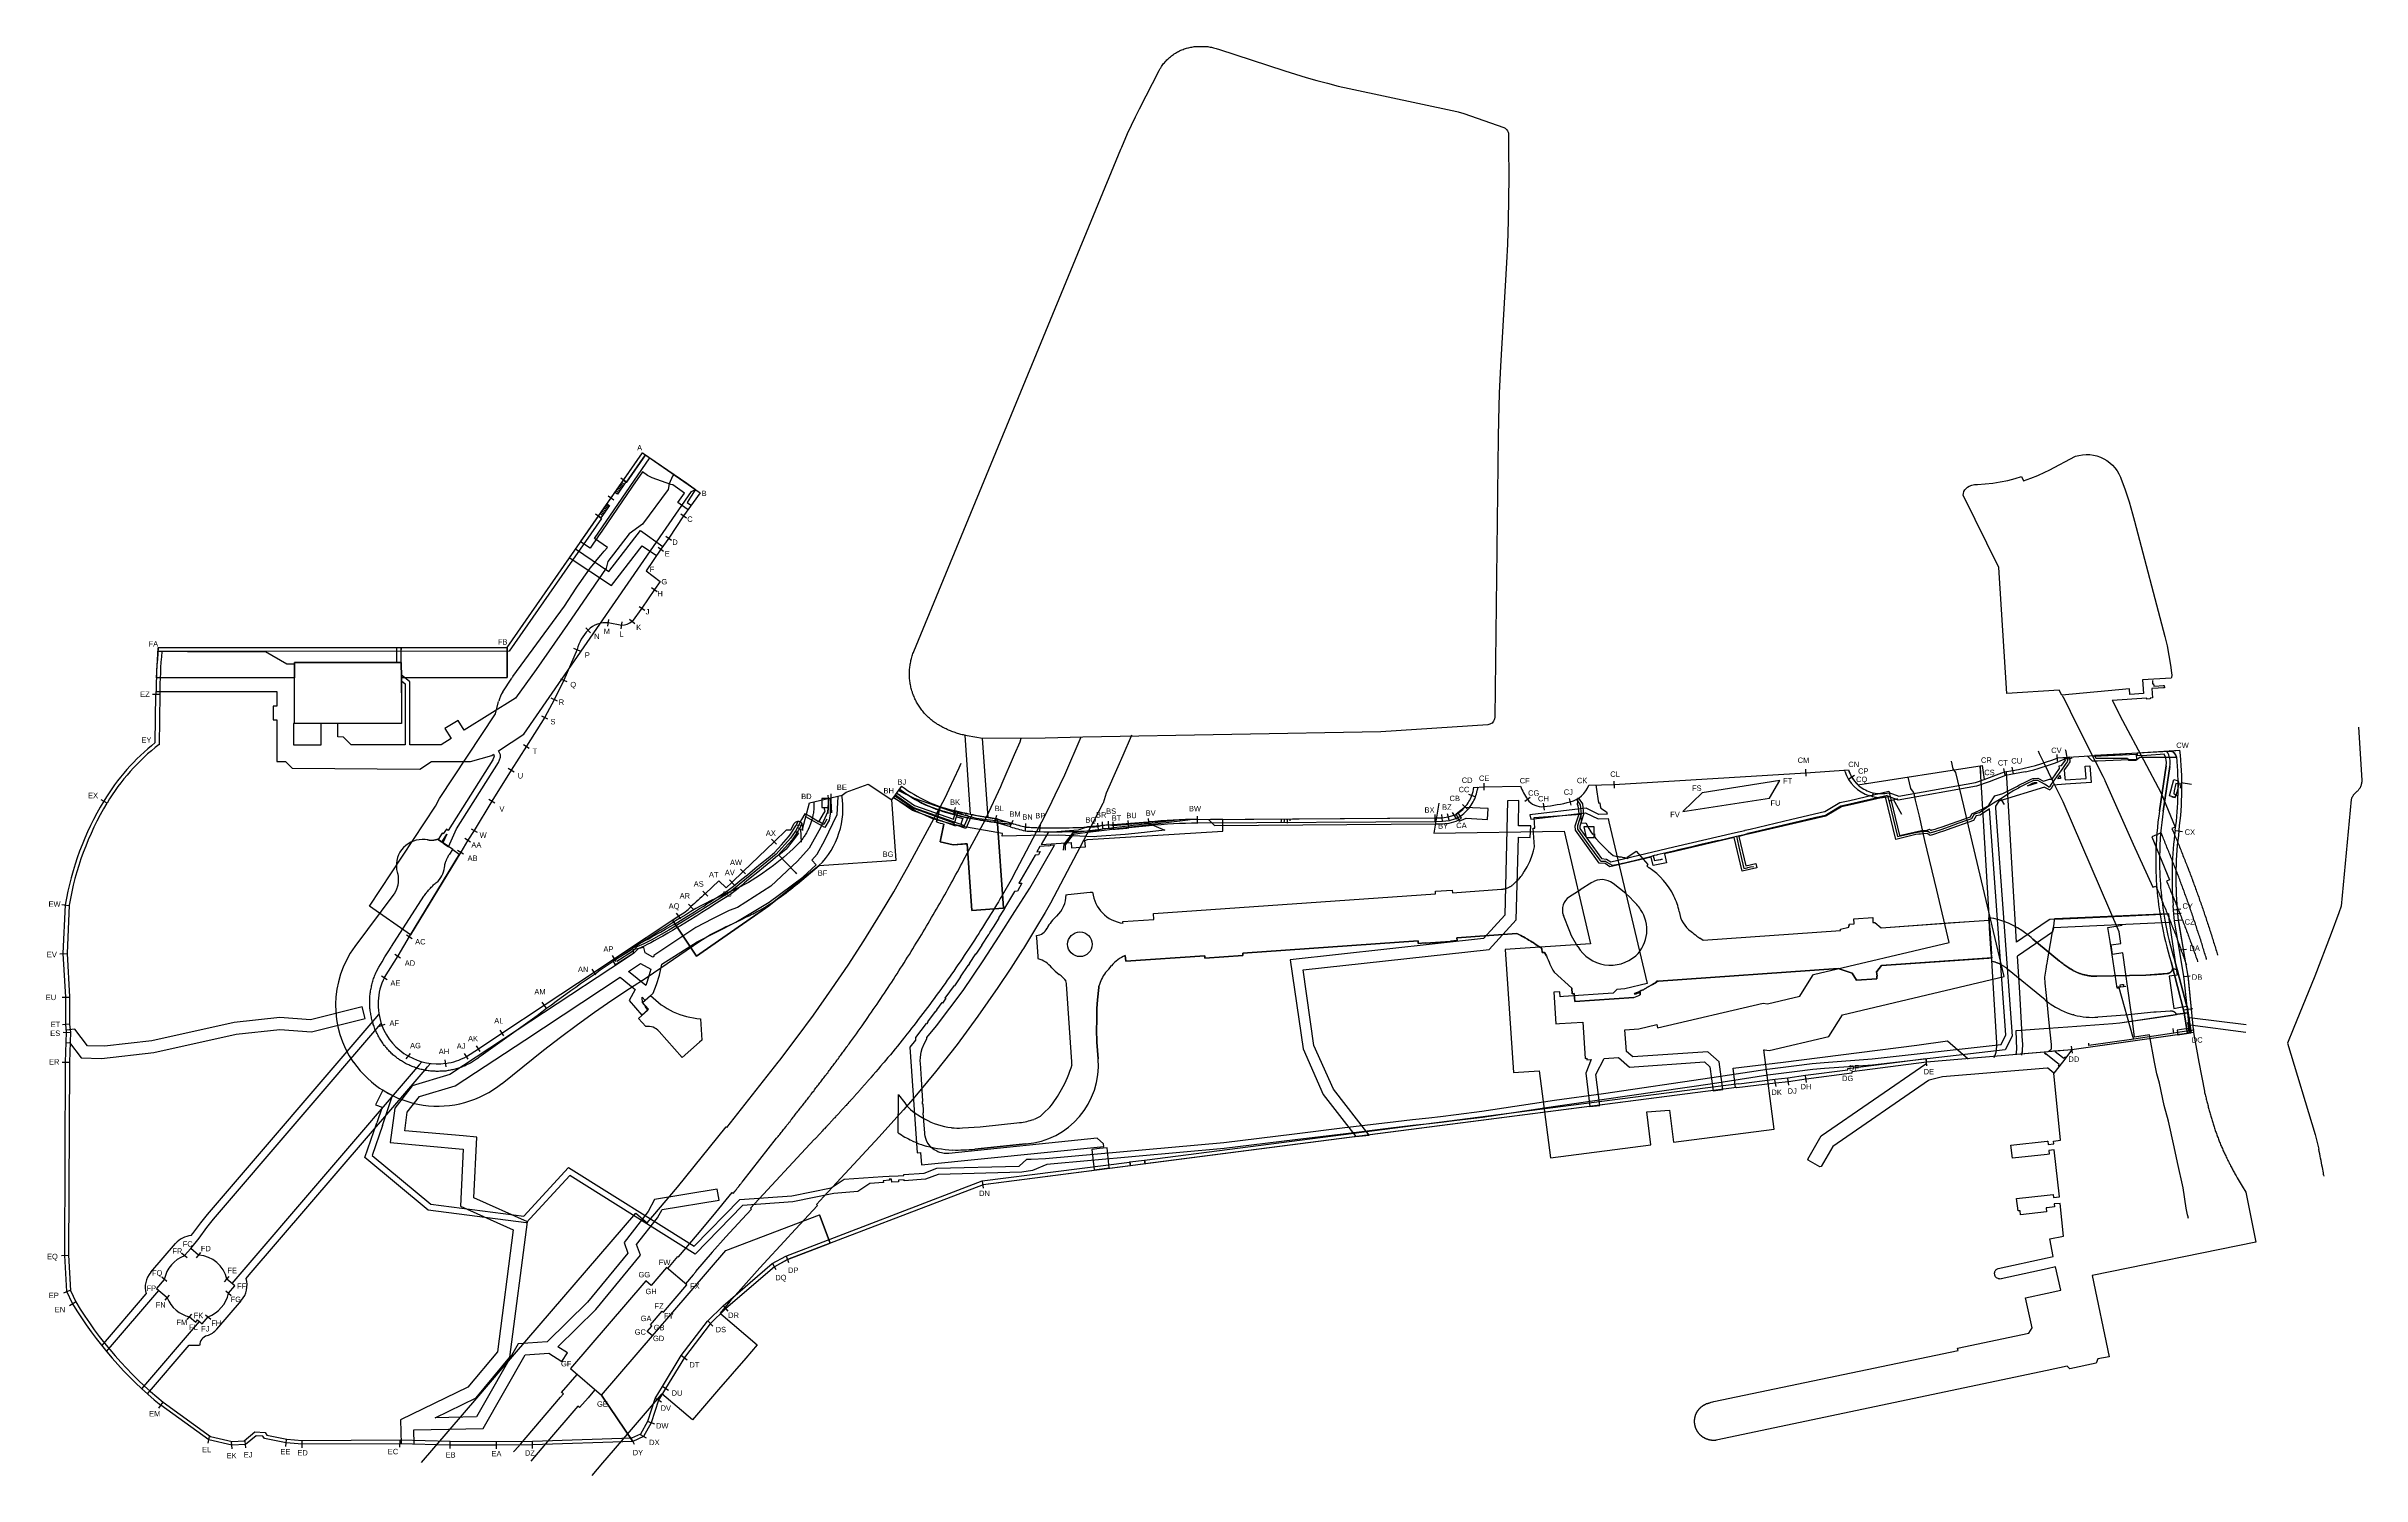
# Model space of a CAD drawing. Extents: x 833938 to 835456, y 817729 to 818666.
import ezdxf

# ---------------------------------------------------------------- set-up
doc = ezdxf.new("R2010")
doc.units = 0
for name, color, linetype in [('_SubjectSitePointAnno', 7, 'Continuous'), ('AdjacentLine', 7, 'Continuous'), ('DraftConditionLine_05m_SHT1', 7, 'Continuous'), ('DraftConditionLine_AtGradeRoad_20180809', 7, 'Continuous'), ('DraftConditionLine_DR_DGN', 7, 'Continuous'), ('DraftConditionLine_Points_20151124_SHT1', 7, 'Continuous'), ('DraftConditionLine_ProposedFootBridge_Sht1', 7, 'Continuous'), ('DraftConditionLine_Protection_Vesting', 7, 'Continuous'), ('DraftConditionLine_PublicLandingSteps', 7, 'Continuous'), ('DraftConditionLine_PumpStation', 7, 'Continuous'), ('DraftConditionLine_ROW_Sht1_20150824', 7, 'Continuous'), ('DraftConditionLine_SUD', 7, 'Continuous'), ('DraftConditionLine_SUD_Pro_road_4', 7, 'Continuous'), ('DraftConditionLine_WWR_20160425', 7, 'Continuous'), ('DraftConditionPolygon_PHB', 7, 'Continuous'), ('DraftPolygon_05m', 7, 'Continuous'), ('DraftPolygon_SUD', 7, 'Continuous'), ('DraftPolygon_SUD_Prop_road_4', 7, 'Continuous'), ('DraftPolygon_water_taxi', 7, 'Continuous'), ('Footpath', 7, 'Continuous'), ('SubjectSitePolygon', 7, 'Continuous')]:
    doc.layers.add(name, color=color, linetype=linetype)

msp = doc.modelspace()

# ---------------------------------------------------------------- linework, layer by layer
at = {"layer": 'AdjacentLine'}
msp.add_line((834459.7, 818175), (834462.4, 818177), dxfattribs=at)
for points in [[(834896.7, 818600), (834896.9, 818580.3), (834896.6, 818551.6), (834896.1, 818536.2), (834895.4, 818524), (834891.5, 818456.4), (834890.7, 818438.6), (834890.1, 818420.9), (834889.9, 818409.8), (834887.7, 818226.1), (834887.6, 818225.1), (834887.4, 818224.3), (834887, 818223.6), (834886.5, 818222.9), (834886, 818222.3), (834885.3, 818221.9), (834884.6, 818221.5), (834883.9, 818221.3), (834883.1, 818221.1), (834813.1, 818216.6), (834617.7, 818213.1), (834592.9, 818212.4), (834551.7, 818212.2), (834541.7, 818214), (834540.9, 818214.1), (834540.1, 818214.3), (834539.3, 818214.5), (834538.5, 818214.6), (834537.7, 818214.8), (834537, 818215), (834536.2, 818215.3), (834535.4, 818215.5), (834534.7, 818215.7), (834533.9, 818216), (834533.2, 818216.2), (834532.4, 818216.5), (834531.7, 818216.8), (834530.9, 818217.1), (834530.2, 818217.4), (834529.4, 818217.7), (834528.7, 818218), (834528, 818218.4), (834527.3, 818218.7), (834526.5, 818219.1), (834525.8, 818219.4), (834525.1, 818219.8), (834524.4, 818220.2), (834523.7, 818220.6), (834523, 818221), (834522.4, 818221.4), (834521.7, 818221.9), (834521.6, 818221.9), (834520.8, 818222.5), (834520.1, 818222.9), (834519.5, 818223.4), (834518.8, 818223.9), (834518.2, 818224.4), (834517.6, 818224.9), (834517, 818225.4), (834516.4, 818226), (834515.8, 818226.5), (834515.3, 818227.1), (834514.7, 818227.7), (834514.1, 818228.2), (834513.6, 818228.8), (834513.1, 818229.4), (834512.6, 818230.1), (834512.1, 818230.7), (834511.6, 818231.3), (834511.1, 818232), (834510.7, 818232.6), (834510.2, 818233.3), (834509.8, 818234), (834509.4, 818234.6), (834509, 818235.3), (834508.6, 818236), (834508.2, 818236.7), (834507.9, 818237.5), (834507.5, 818238.2), (834507.2, 818238.9), (834506.9, 818239.6), (834506.6, 818240.4), (834506.3, 818241.1), (834506, 818241.9), (834505.8, 818242.6), (834505.5, 818243.4), (834505.3, 818244.2), (834505.1, 818244.9), (834504.9, 818245.7), (834504.7, 818246.5), (834504.6, 818247.3), (834504.4, 818248.1), (834504.3, 818248.9), (834504.2, 818249.7), (834504.1, 818250.5), (834504, 818251.3), (834504, 818252), (834503.9, 818252.8), (834503.9, 818253.6), (834503.9, 818254.4), (834503.9, 818255.2), (834503.9, 818256), (834503.9, 818256.8), (834504, 818257.6), (834504.1, 818258.4), (834504.2, 818259.2), (834504.3, 818260), (834504.4, 818260.8), (834504.5, 818261.6), (834504.7, 818262.4), (834504.8, 818263.2), (834505, 818264), (834505.2, 818264.7), (834505.4, 818265.5), (834505.7, 818266.3), (834505.9, 818267), (834506.2, 818267.8), (834506.5, 818268.5), (834506.7, 818269.3), (834642.5, 818598.5), (834643.2, 818600), (834647, 818608.8), (834649.5, 818614.3), (834652.1, 818619.7), (834654.8, 818625), (834667.7, 818650.1), (834668.4, 818651.4), (834668.8, 818652), (834669.2, 818652.7), (834669.7, 818653.4), (834670.1, 818654), (834670.6, 818654.7), (834671.1, 818655.3), (834671.6, 818655.9), (834672.2, 818656.5), (834672.7, 818657.1), (834673.3, 818657.6), (834673.9, 818658.2), (834674.5, 818658.7), (834675.1, 818659.2), (834675.7, 818659.7), (834676.3, 818660.2), (834677, 818660.7), (834677.6, 818661.1), (834678.3, 818661.6), (834679, 818662), (834679.7, 818662.4), (834680.4, 818662.7), (834681.1, 818663.1), (834681.9, 818663.4), (834682.6, 818663.7), (834683.3, 818664), (834684.1, 818664.3), (834684.9, 818664.5), (834685.6, 818664.8), (834686.4, 818665), (834686.9, 818665.1), (834688.4, 818665.4), (834689.1, 818665.5), (834689.9, 818665.7), (834690.7, 818665.8), (834691.5, 818665.9), (834692.3, 818665.9), (834693.1, 818666), (834693.9, 818666), (834694.7, 818666), (834695.5, 818666), (834696.3, 818666), (834697.1, 818666), (834697.9, 818665.9), (834698.7, 818665.8), (834699.5, 818665.8), (834700.3, 818665.6), (834701.1, 818665.5), (834701.9, 818665.4), (834702.7, 818665.2), (834703.4, 818665), (834704.2, 818664.8), (834705, 818664.6), (834705.7, 818664.4), (834706.5, 818664.2), (834750, 818649.9), (834757, 818647.7), (834764, 818645.6), (834771, 818643.6), (834778, 818641.8), (834785.1, 818640), (834792.2, 818638.4), (834862.8, 818623.3), (834863.7, 818623.1), (834864.5, 818622.9), (834865.3, 818622.7), (834866, 818622.5), (834866.8, 818622.2), (834867.5, 818622), (834893.7, 818612.7), (834894.5, 818612.3), (834895.2, 818611.8), (834895.7, 818611.2), (834896.2, 818610.6), (834896.5, 818609.8), (834896.7, 818609.1), (834896.7, 818608.3)], [(835251.4, 818388.2), (835268.5, 818397.2), (835270.8, 818397.8), (835273.2, 818398.2), (835275.6, 818398.4), (835278, 818398.3), (835280.4, 818398), (835282.7, 818397.4), (835285, 818396.6), (835287.1, 818395.6), (835289.2, 818394.4), (835291.1, 818392.9), (835292.9, 818391.3), (835294.5, 818389.6), (835295.9, 818387.6), (835297.1, 818385.6), (835298.1, 818383.4), (835298.3, 818382.9), (835301.1, 818375.1), (835303.7, 818367.3), (835306, 818359.4), (835307.3, 818354.7), (835327.2, 818279), (835328.7, 818272.8), (835329.9, 818266.6), (835331, 818260.3), (835331.6, 818255.1), (835331.7, 818253.6), (835331.5, 818252.1), (835331.4, 818251.8), (835312.6, 818250.6), (835313.2, 818241.7), (835304.3, 818241.1), (835304.1, 818244.7), (835259.7, 818240.5), (835258, 818243.9), (835223.6, 818241.7), (835218.4, 818324.2), (835194.9, 818371.6), (835195.1, 818372.9), (835195.4, 818374.1), (835196, 818375.2), (835196.8, 818376.1), (835197.8, 818376.9), (835198.8, 818377.5), (835200.6, 818378.2), (835202.4, 818378.6), (835204.3, 818378.8), (835204.4, 818378.8), (835209.4, 818379.1), (835214.4, 818379.6), (835219.3, 818380.4), (835224.3, 818381.4), (835229.1, 818382.6), (835233.1, 818383.9), (835234.5, 818381.1), (835239.3, 818382.8), (835243.9, 818384.7), (835248.5, 818386.8)], [(834100.7, 818262), (834170.6, 818262), (834170.7, 818249.9), (834170.7, 818222), (834100.7, 818222), (834100.7, 818258.8)]]:
    msp.add_lwpolyline(points, close=True, dxfattribs=at)
for points in [[(834462.4, 818177), (834476.9, 818182.3), (834492.4, 818172)], [(835254.3, 818089.2), (835254.3, 818089.3), (835254.6, 818090.8), (835254.7, 818091.4), (835255, 818093.8), (835260.5, 818094)], [(835260.5, 818094), (835303.9, 818095.8), (835329.5, 818097.1)], [(835329.5, 818097.1), (835329.6, 818096.7), (835330.3, 818090.9), (835332.3, 818077.5)], [(835252.6, 818013.4), (835251.2, 818027.9), (835250, 818039.5), (835248.8, 818051.7), (835248.4, 818055.7), (835249.3, 818060.9), (835249.9, 818064.1), (835250, 818064.5), (835250.3, 818066.4), (835252.3, 818077.8), (835253.6, 818085.4), (835254.3, 818089.2)], [(835332.3, 818077.5), (835333.6, 818068.8), (835335.3, 818057), (835330.1, 818056.3), (835332.3, 818040.9)], [(835332.3, 818040.9), (835333.1, 818035.2), (835333.1, 818035.2), (835337.4, 818035.9)], [(835337.4, 818035.9), (835341.8, 818036.7), (835342.4, 818032.1), (835342.6, 818030.5), (835342.7, 818030.2), (835343.4, 818025.9), (835342.4, 818025.7), (835342.1, 818025.7), (835342.6, 818022.4), (835342.7, 818021.9), (835343, 818019.1), (835343.1, 818018.9)], [(835346, 818019.4), (835349.5, 818000), (835353.2, 817980.8), (835353.3, 817980.1), (835353.5, 817979.3), (835353.7, 817978.6), (835353.9, 817977.8), (835354, 817977.1), (835354.2, 817976.4), (835354.4, 817975.6), (835354.6, 817974.9), (835354.8, 817974.1), (835354.9, 817973.4), (835355.1, 817972.7), (835355.3, 817971.9), (835355.5, 817971.2), (835355.7, 817970.5), (835355.9, 817969.7), (835356.1, 817969), (835356.3, 817968.3), (835356.5, 817967.5), (835356.7, 817966.8), (835356.9, 817966.1), (835357.1, 817965.3), (835357.3, 817964.6), (835357.7, 817963.2), (835358, 817962.5), (835358.2, 817961.7), (835358.4, 817961), (835358.6, 817960.3), (835358.8, 817959.5), (835359.1, 817958.8), (835359.3, 817958.1), (835359.5, 817957.4), (835359.8, 817956.7), (835360, 817955.9), (835360.3, 817955.2), (835360.5, 817954.5), (835360.8, 817953.8), (835361, 817953.1), (835361.3, 817952.3), (835361.5, 817951.6), (835361.8, 817950.9), (835362.1, 817950.2), (835362.3, 817949.5), (835362.8, 817948.1), (835363.1, 817947.4), (835363.4, 817946.7), (835363.7, 817946), (835364, 817945.3), (835364.3, 817944.6), (835364.6, 817943.9), (835364.9, 817943.2), (835365.2, 817942.5), (835365.5, 817941.8), (835365.8, 817941.1), (835366.2, 817940.4), (835366.5, 817939.8), (835366.8, 817939.1), (835367.1, 817938.4), (835367.4, 817937.7), (835367.8, 817937), (835368.2, 817936), (835368.6, 817935.4), (835368.9, 817934.7), (835369.3, 817934), (835369.6, 817933.3), (835370, 817932.7), (835370.3, 817932), (835370.7, 817931.3), (835371.1, 817930.6), (835371.4, 817930), (835371.8, 817929.3), (835372.1, 817928.6), (835372.5, 817928), (835372.9, 817927.3), (835373.2, 817926.6), (835373.6, 817926), (835374, 817925.3), (835374.6, 817924), (835378, 817918.5), (835380.2, 817914.7), (835386.8, 817881.9), (835279.5, 817860), (835290.6, 817806.8), (835283.2, 817805.3), (835282.1, 817802.6), (835264.8, 817798.8), (835263.1, 817800.5), (835250, 817797.7), (835032.9, 817752), (835032.8, 817752), (835032.7, 817751.9), (835032.6, 817751.9), (835032.5, 817751.9), (835032.4, 817751.9), (835032.2, 817751.9), (835032.1, 817751.9), (835032, 817751.9), (835031.9, 817751.9), (835031.8, 817751.9), (835031.7, 817751.9), (835031.5, 817751.9), (835031.4, 817751.9), (835031.3, 817751.9), (835031.2, 817751.9), (835031.1, 817751.9), (835031, 817751.9), (835030.8, 817751.9), (835030.7, 817751.9), (835030.6, 817751.9), (835030.5, 817751.9), (835030.4, 817751.9), (835030.3, 817751.9), (835030.2, 817751.9), (835030, 817751.9), (835029.9, 817751.9), (835029.8, 817752), (835029.7, 817752), (835029.6, 817752), (835029.5, 817752), (835029.3, 817752), (835029.2, 817752), (835029.1, 817752.1), (835029, 817752.1), (835028.9, 817752.1), (835028.8, 817752.1), (835028.7, 817752.1), (835028.5, 817752.2), (835028.4, 817752.2), (835028.3, 817752.2), (835028.2, 817752.3), (835028.1, 817752.3), (835028, 817752.3), (835027.9, 817752.3), (835027.8, 817752.4), (835027.6, 817752.4), (835027.5, 817752.4), (835027.4, 817752.5), (835027.3, 817752.5), (835027.2, 817752.6), (835027.1, 817752.6), (835027, 817752.6), (835026.9, 817752.7), (835026.8, 817752.7), (835026.7, 817752.8), (835026.5, 817752.8), (835026.4, 817752.8), (835026.3, 817752.9), (835026.2, 817752.9), (835026.1, 817753), (835026, 817753), (835025.9, 817753.1), (835025.8, 817753.1), (835025.7, 817753.2), (835025.6, 817753.2), (835025.5, 817753.3), (835025.4, 817753.3), (835025.3, 817753.4), (835025.2, 817753.5), (835025.1, 817753.5), (835025, 817753.6), (835024.9, 817753.6), (835024.8, 817753.7), (835024.7, 817753.8), (835024.6, 817753.8), (835024.5, 817753.9), (835024.4, 817753.9), (835024.3, 817754), (835024.2, 817754.1), (835024.1, 817754.1), (835024, 817754.2), (835023.9, 817754.3), (835023.8, 817754.3), (835023.7, 817754.4), (835023.6, 817754.5), (835023.5, 817754.6), (835023.4, 817754.6), (835023.4, 817754.7), (835023.3, 817754.8), (835023.2, 817754.8), (835023.1, 817754.9), (835023, 817755), (835022.9, 817755.1), (835022.8, 817755.2), (835022.7, 817755.2), (835022.7, 817755.3), (835022.6, 817755.4), (835022.5, 817755.5), (835022.4, 817755.6), (835022.3, 817755.6), (835022.3, 817755.7), (835022.2, 817755.8), (835022.1, 817755.9), (835022, 817756), (835021.9, 817756.1), (835021.9, 817756.2), (835021.8, 817756.2), (835021.7, 817756.3), (835021.6, 817756.4), (835021.6, 817756.5), (835021.5, 817756.6), (835021.4, 817756.7), (835021.3, 817756.8), (835021.3, 817756.9), (835021.2, 817757), (835021.1, 817757.1), (835021.1, 817757.2), (835021, 817757.3), (835020.9, 817757.3), (835020.9, 817757.4), (835020.8, 817757.5), (835020.7, 817757.6), (835020.7, 817757.7), (835020.6, 817757.8), (835020.6, 817757.9), (835020.5, 817758), (835020.4, 817758.1), (835020.4, 817758.2), (835020.3, 817758.3), (835020.3, 817758.4), (835020.2, 817758.5), (835020.2, 817758.6), (835020.1, 817758.8), (835020.1, 817758.9), (835020, 817759), (835020, 817759.1), (835019.9, 817759.2), (835019.9, 817759.3), (835019.8, 817759.4), (835019.8, 817759.5), (835019.7, 817759.6), (835019.7, 817759.7), (835019.6, 817759.8), (835019.6, 817759.9), (835019.6, 817760), (835019.5, 817760.1), (835019.5, 817760.2), (835019.4, 817760.4), (835019.4, 817760.5), (835019.4, 817760.6), (835019.3, 817760.7), (835019.3, 817760.8), (835019.3, 817760.9), (835019.2, 817761), (835019.2, 817761.1), (835019.2, 817761.2), (835019.1, 817761.4), (835019.1, 817761.5), (835019.1, 817761.6), (835019.1, 817761.7), (835019, 817761.8), (835019, 817761.9), (835019, 817762), (835019, 817762.2), (835019, 817762.3), (835018.9, 817762.4), (835018.9, 817762.5), (835018.9, 817762.6), (835018.9, 817762.7), (835018.9, 817762.8), (835018.9, 817763), (835018.8, 817763.1), (835018.8, 817763.2), (835018.8, 817763.3), (835018.8, 817763.4), (835018.8, 817763.5), (835018.8, 817763.7), (835018.8, 817763.8), (835018.8, 817763.9), (835018.8, 817764), (835018.8, 817764.1), (835018.8, 817764.2), (835018.8, 817764.3), (835018.8, 817764.5), (835018.8, 817764.6), (835018.8, 817764.7), (835018.8, 817764.8), (835018.8, 817764.9), (835018.8, 817765), (835018.8, 817765.2), (835018.8, 817765.3), (835018.8, 817765.4), (835018.8, 817765.5), (835018.8, 817765.6), (835018.9, 817765.7), (835018.9, 817765.9), (835018.9, 817766), (835018.9, 817766.1), (835018.9, 817766.2), (835018.9, 817766.3), (835018.9, 817766.4), (835019, 817766.5), (835019, 817766.7), (835019, 817766.8), (835019, 817766.9), (835019.1, 817767), (835019.1, 817767.1), (835019.1, 817767.2), (835019.1, 817767.3), (835019.2, 817767.5), (835019.2, 817767.6), (835019.2, 817767.7), (835019.3, 817767.8), (835019.3, 817767.9), (835019.3, 817768), (835019.4, 817768.1), (835019.4, 817768.2), (835019.4, 817768.3), (835019.5, 817768.5), (835019.5, 817768.6), (835019.5, 817768.7), (835019.6, 817768.8), (835019.6, 817768.9), (835019.7, 817769), (835019.7, 817769.1), (835019.8, 817769.2), (835019.8, 817769.3), (835019.8, 817769.4), (835019.9, 817769.5), (835019.9, 817769.6), (835020, 817769.7), (835020, 817769.8), (835020.1, 817770), (835020.1, 817770.1), (835020.2, 817770.2), (835020.3, 817770.3), (835020.3, 817770.4), (835020.4, 817770.5), (835020.4, 817770.6), (835020.5, 817770.7), (835020.5, 817770.8), (835020.6, 817770.9), (835020.7, 817771), (835020.7, 817771.1), (835020.8, 817771.2), (835020.9, 817771.3), (835020.9, 817771.4), (835021, 817771.5), (835021, 817771.5), (835021.1, 817771.6), (835021.2, 817771.7), (835021.3, 817771.8), (835021.3, 817771.9), (835021.4, 817772), (835021.5, 817772.1), (835021.5, 817772.2), (835021.6, 817772.3), (835021.7, 817772.4), (835021.8, 817772.5), (835021.8, 817772.6), (835021.9, 817772.6), (835022, 817772.7), (835022.1, 817772.8), (835022.1, 817772.9), (835022.2, 817773), (835022.3, 817773.1), (835022.4, 817773.1), (835022.5, 817773.2), (835022.6, 817773.3), (835022.6, 817773.4), (835022.7, 817773.5), (835022.8, 817773.6), (835022.9, 817773.6), (835023, 817773.7), (835023.1, 817773.8), (835023.2, 817773.9), (835023.2, 817773.9), (835023.3, 817774), (835023.4, 817774.1), (835023.5, 817774.2), (835023.6, 817774.2), (835023.7, 817774.3), (835023.8, 817774.4), (835023.9, 817774.4), (835024, 817774.5), (835024.1, 817774.6), (835024.2, 817774.6), (835024.3, 817774.7), (835024.4, 817774.8), (835024.5, 817774.8), (835024.6, 817774.9), (835024.7, 817775), (835024.8, 817775), (835024.9, 817775.1), (835025, 817775.1), (835025.1, 817775.2), (835025.2, 817775.3), (835025.3, 817775.3), (835025.4, 817775.4), (835025.5, 817775.4), (835025.6, 817775.5), (835025.7, 817775.5), (835025.8, 817775.6), (835025.9, 817775.6), (835026, 817775.7), (835026.1, 817775.7), (835026.2, 817775.8), (835026.3, 817775.8), (835026.4, 817775.9), (835026.5, 817775.9), (835026.6, 817776), (835026.7, 817776), (835026.8, 817776), (835026.9, 817776.1), (835027.1, 817776.1), (835027.2, 817776.2), (835027.3, 817776.2), (835027.4, 817776.2), (835027.5, 817776.3), (835027.6, 817776.3), (835027.7, 817776.3), (835027.8, 817776.4), (835027.9, 817776.4), (835028.1, 817776.4), (835028.2, 817776.5), (835028.3, 817776.5), (835028.4, 817776.5), (835028.5, 817776.5), (835028.6, 817776.6), (835028.8, 817776.6), (835029.6, 817776.9), (835030.7, 817777.1), (835031.4, 817777.3), (835191.6, 817810.9), (835191.3, 817812.4), (835238, 817822.3), (835240.2, 817825.8), (835235.9, 817845.4), (835250, 817848.4), (835258.9, 817850.3), (835255.5, 817865.7), (835250, 817864.5), (835219.8, 817857.8), (835219.3, 817857.7), (835218.7, 817857.8), (835218.2, 817857.8), (835217.8, 817858), (835217.3, 817858.2), (835216.9, 817858.5), (835216.5, 817858.8), (835216.2, 817859.2), (835215.9, 817859.7), (835215.7, 817860.1), (835215.6, 817860.6), (835215.5, 817861.1), (835215.5, 817861.6), (835215.6, 817862.1), (835215.8, 817862.6), (835216, 817863.1), (835216.3, 817863.5), (835216.6, 817863.9), (835217, 817864.2), (835217.4, 817864.4), (835217.9, 817864.6), (835250, 817871.5), (835254, 817872.4), (835251.7, 817884), (835260.8, 817885.9), (835258.5, 817907.3), (835254.7, 817907), (835254.9, 817905), (835250, 817904.5), (835249.3, 817904.4), (835249.5, 817901.7), (835232.6, 817899.9), (835232.3, 817902.5), (835230.9, 817902.4), (835230, 817910.5), (835250, 817912.7), (835254, 817913.2), (835254.2, 817911.2), (835258.1, 817911.5), (835254.7, 817942.4), (835251.2, 817942), (835251.4, 817939.5), (835250, 817939.4), (835227.2, 817936.9), (835226.3, 817945.5), (835250, 817948.1), (835250.4, 817948.1), (835250.7, 817945.9), (835254.4, 817946.4), (835254.2, 817948.1), (835258.8, 817948.7), (835254.5, 817992.7)], [(835076.8, 818000), (835164.5, 818011.1), (835184.7, 818013.8), (835198.3, 818002.1)], [(835266.3, 818008.1), (835260.1, 818000), (835254.5, 817992.7), (835250.4, 817996), (835250, 817996), (835181.3, 817990.4), (835172.7, 817988), (835172.3, 817987.8), (835109.4, 817944.7), (835101.7, 817931.4), (835101, 817931.2), (835093.2, 817935.7), (835093.1, 817936.4), (835101.9, 817951.6), (835170.4, 817998.9)], [(835251, 818006.8), (835252.9, 818008.7), (835252.8, 818011.5), (835252.6, 818013.4)], [(835265.1, 818008), (835263.6, 818007.8), (835251, 818006.8)], [(835045.6, 817983.1), (835044, 817995.9), (835076.8, 818000), (835076.8, 818000)]]:
    msp.add_lwpolyline(points, dxfattribs=at)
at = {"layer": 'DraftConditionLine_05m_SHT1'}
for p, q in [((834318.4, 818380.2), (834330.9, 818398.1)), ((834301.9, 818356.5), (834299.9, 818357.9)), ((835170.5, 818002.4), (835170.8, 817999.9)), ((834648.5, 817934.5), (834658.1, 817935.7))]:
    msp.add_line(p, q, dxfattribs=at)
for points in [[(834316.4, 818381.6), (834316.4, 818381.6), (834318.4, 818380.2), (834318.5, 818380.3)], [(834301.9, 818356.5), (834241.3, 818269.4), (834013.6, 818269.3)], [(834012.2, 818241.2), (834011.8, 818208.1)], [(833952.9, 818102.8), (833951.5, 818071.1), (833953.1, 818042.7), (833953.1, 818024.7), (833953.6, 818019.6), (833953, 817999.9), (833952.5, 817873.3), (833953.8, 817850.1), (833957.2, 817842.7)], [(834658.1, 817935.7), (835047.8, 817985.9), (835047.9, 817985.7), (835071.6, 817988.7), (835080, 817989.6), (835091.6, 817991.3), (835119.3, 817994.9), (835119.2, 817995.8), (835170.5, 818002.4)], [(834014.5, 817776.9), (834045.5, 817754.5), (834059.7, 817751.2), (834067.5, 817751.7), (834074.7, 817757.5), (834081.4, 817757.1), (834082.4, 817755.4), (834095.5, 817752.8), (834105.7, 817751.9), (834169.8, 817752.2), (834202.8, 817751.3), (834233, 817751.2), (834256.6, 817751.4), (834321.9, 817753.6), (834327.7, 817756.3), (834332.3, 817764.5), (834337.1, 817779.3), (834341.9, 817787.3), (834354.2, 817807.6), (834371.5, 817830), (834381.8, 817840.2), (834413.8, 817867.8), (834422.9, 817872.8), (834551.6, 817922), (834648.3, 817934.4), (834648.5, 817934.5)]]:
    msp.add_lwpolyline(points, dxfattribs=at)
for centre, radius, start, end in [((834414.1, 818236.2), 401.9, 175.2815, 179.2893), ((834097.6, 818097.6), 140, 127.8187, 148.9416), ((834142.2, 818070.7), 192.1, 148.9415, 170.3873), ((834174.2, 817973.9), 253.6, 211.1516, 230.9614)]:
    msp.add_arc(centre, radius, start, end, dxfattribs=at)
at = {"layer": 'DraftConditionLine_AtGradeRoad_20180809'}
for points in [[(834441.3, 818170.6), (834441.3, 818169.9), (834441.3, 818169.3), (834441.3, 818168.6), (834441.3, 818167.9), (834441.2, 818167.3), (834441.2, 818166.6), (834441.2, 818165.9), (834441.1, 818165.3), (834441, 818164.6), (834440.9, 818164), (834440.9, 818163.3), (834440.7, 818162.6), (834440.6, 818162), (834440.5, 818161.3), (834440.4, 818160.7), (834440.2, 818160), (834440, 818159.4), (834439.9, 818158.8), (834439.7, 818158.1), (834439.5, 818157.5), (834439.3, 818156.8), (834439.1, 818156.2), (834438.8, 818155.6), (834438.6, 818155), (834438.3, 818154.4), (834438.1, 818153.7), (834437.8, 818153.1), (834437.5, 818152.5), (834437.2, 818151.9), (834436.9, 818151.3), (834436.6, 818150.8), (834436.3, 818150.2), (834436, 818149.6), (834435.6, 818149), (834435.3, 818148.5), (834434.9, 818147.9), (834434.5, 818147.4), (834434.1, 818146.8), (834433.7, 818146.3), (834433.3, 818145.8), (834432.9, 818145.2), (834432.5, 818144.7), (834432.1, 818144.2), (834431.6, 818143.7), (834431.6, 818143.7), (834429.6, 818141.7), (834427.6, 818139.8), (834425.5, 818137.9), (834423.4, 818136), (834421.3, 818134.1), (834419.1, 818132.3), (834416.9, 818130.6), (834414.7, 818128.8), (834412.4, 818127.1), (834410.1, 818125.5), (834407.8, 818123.9), (834405.5, 818122.3), (834403.1, 818120.8), (834400.7, 818119.3), (834398.3, 818117.8), (834395.8, 818116.4), (834393.3, 818115.1), (834390.8, 818113.8), (834389.7, 818113.2)], [(834199, 818127.7), (834199, 818128), (834199.1, 818128.4), (834199.1, 818128.7), (834199.2, 818129), (834199.3, 818129.4), (834199.3, 818129.7), (834199.4, 818130), (834199.5, 818130.4), (834199.6, 818130.7), (834199.7, 818131), (834199.8, 818131.4), (834199.9, 818131.7), (834200.1, 818132), (834200.2, 818132.3), (834200.3, 818132.6), (834200.5, 818133), (834200.6, 818133.3), (834200.8, 818133.6), (834200.9, 818133.9), (834201.1, 818134.2), (834201.2, 818134.5), (834201.4, 818134.8), (834201.6, 818135.1), (834201.7, 818135.4), (834201.9, 818135.7), (834202.1, 818136), (834202.3, 818136.2), (834202.4, 818136.3), (834204.4, 818139.3), (834197.4, 818144.1), (834197.3, 818144), (834197.4, 818144.1), (834194.4, 818146.1), (834194.3, 818146.1), (834194.2, 818146), (834194, 818145.9), (834193.9, 818145.9), (834193.7, 818145.8), (834193.6, 818145.8), (834193.4, 818145.7), (834193.3, 818145.7), (834193.1, 818145.6), (834193, 818145.6), (834192.8, 818145.5), (834192.7, 818145.5), (834192.5, 818145.4), (834192.3, 818145.4), (834192.2, 818145.4), (834192, 818145.4), (834191.9, 818145.3), (834191.7, 818145.3), (834191.6, 818145.3), (834191.4, 818145.3), (834191.3, 818145.2), (834191.1, 818145.2), (834190.9, 818145.2), (834190.8, 818145.2), (834190.6, 818145.2), (834190.5, 818145.2), (834190.3, 818145.2), (834190.1, 818145.2), (834190, 818145.2), (834189.8, 818145.2), (834189.7, 818145.3), (834189.5, 818145.3), (834189.4, 818145.3), (834189.2, 818145.3), (834189, 818145.3), (834188.9, 818145.4), (834188.7, 818145.4), (834188.6, 818145.4), (834188.4, 818145.5), (834188.3, 818145.5), (834188.1, 818145.5), (834188, 818145.6), (834186.2, 818145.9), (834184.4, 818145.9)], [(834168, 818124.4), (834168.1, 818124.1), (834168.2, 818123.9), (834168.2, 818123.6), (834168.3, 818123.3), (834168.4, 818123), (834168.4, 818122.7), (834168.5, 818122.4), (834168.5, 818122.1), (834168.6, 818121.8), (834168.6, 818121.5), (834168.6, 818121.2), (834168.6, 818120.9), (834168.7, 818120.6), (834168.7, 818120.3), (834168.7, 818120), (834168.7, 818119.7), (834168.7, 818119.4), (834168.7, 818119.1), (834168.7, 818118.8), (834168.7, 818118.5), (834168.6, 818118.2), (834168.6, 818117.9), (834168.6, 818117.6), (834168.5, 818117.3), (834168.5, 818117), (834168.4, 818116.7), (834168.4, 818116.4), (834168.3, 818116.1), (834168.3, 818115.8), (834168.2, 818115.5), (834168.1, 818115.2), (834168, 818114.9), (834168, 818114.6), (834167.9, 818114.4), (834167.8, 818114.1), (834167.7, 818113.8), (834167.6, 818113.5), (834167.5, 818113.2), (834167.3, 818112.9), (834167.2, 818112.7), (834167.1, 818112.4), (834167, 818112.1), (834166.8, 818111.9), (834166.7, 818111.6), (834166.6, 818111.3), (834166.4, 818111.1), (834166.3, 818110.8), (834166.1, 818110.5), (834165.9, 818110.3), (834165.8, 818110), (834165.8, 818110), (834140.2, 818075.7)], [(834259.7, 818030.3), (834223, 818004.1), (834222.4, 818003.7), (834221.8, 818003.2), (834221.2, 818002.7), (834220.5, 818002.2), (834219.9, 818001.8), (834219.3, 818001.4), (834218.6, 818000.9), (834218, 818000.5), (834217.3, 818000.1), (834216.6, 817999.7), (834216, 817999.3), (834215.3, 817999), (834214.6, 817998.6), (834213.9, 817998.3), (834213.2, 817997.9), (834212.5, 817997.6), (834211.8, 817997.3), (834211, 817997), (834210.3, 817996.7), (834209.6, 817996.5), (834208.9, 817996.2), (834208.1, 817996), (834207.4, 817995.7), (834206.6, 817995.5), (834205.9, 817995.3), (834205.1, 817995.1), (834204.4, 817994.9), (834203.6, 817994.8), (834202.9, 817994.6), (834202.1, 817994.5), (834201.3, 817994.4), (834200.6, 817994.2), (834199.8, 817994.1), (834199, 817994.1), (834198.2, 817994), (834197.5, 817993.9), (834196.7, 817993.9), (834195.9, 817993.9), (834195.1, 817993.8), (834194.4, 817993.8), (834193.6, 817993.8), (834192.8, 817993.9), (834192, 817993.9), (834191.3, 817993.9), (834190.5, 817994), (834189.7, 817994.1), (834188.9, 817994.2), (834188.2, 817994.3), (834187.4, 817994.4), (834186.6, 817994.5), (834185.9, 817994.7), (834185.1, 817994.8), (834184.4, 817995), (834183.6, 817995.2), (834182.9, 817995.4), (834182.1, 817995.6), (834181.4, 817995.8), (834180.6, 817996.1), (834179.9, 817996.3), (834179.2, 817996.6), (834178.4, 817996.8), (834177.7, 817997.1), (834177, 817997.4), (834176.3, 817997.7), (834175.6, 817998.1), (834174.9, 817998.4), (834174.2, 817998.7), (834173.5, 817999.1), (834172.8, 817999.5), (834172.1, 817999.9), (834171.5, 818000.3), (834170.8, 818000.7), (834170.2, 818001.1), (834169.5, 818001.5), (834168.9, 818002), (834168.2, 818002.4), (834167.6, 818002.9), (834167, 818003.3), (834166.4, 818003.8), (834165.8, 818004.3), (834165.2, 818004.8), (834164.6, 818005.4), (834164.1, 818005.9), (834163.5, 818006.4), (834162.9, 818007), (834162.4, 818007.5), (834162.2, 818007.8), (834161.6, 818008.4), (834161.1, 818009), (834160.6, 818009.6), (834160, 818010.3), (834159.5, 818010.9), (834159, 818011.6), (834158.6, 818012.3), (834158.1, 818013), (834157.6, 818013.6), (834157.2, 818014.3), (834156.8, 818015), (834156.3, 818015.7), (834155.9, 818016.5), (834155.5, 818017.2), (834155.2, 818017.9), (834154.8, 818018.6), (834154.4, 818019.4), (834154.1, 818020.1), (834153.8, 818020.9), (834153.4, 818021.6), (834153.1, 818022.4), (834152.8, 818023.2), (834152.6, 818024), (834152.3, 818024.7), (834152.1, 818025.5), (834151.8, 818026.3), (834151.6, 818027.1), (834151.4, 818027.9), (834151.2, 818028.7), (834151, 818029.5), (834150.8, 818030.3), (834150.7, 818031.1), (834150.6, 818031.9), (834150.4, 818032.7), (834150.3, 818033.6), (834150.2, 818034.4), (834150.1, 818035.2), (834150.1, 818036), (834150, 818036.8), (834150, 818037.7), (834150, 818038.5), (834150, 818039.3), (834150, 818040.1), (834150, 818041), (834150, 818041.8), (834150.1, 818042.6), (834150.1, 818043.4), (834150.2, 818044.2), (834150.3, 818045.1), (834150.4, 818045.9), (834150.5, 818046.7), (834150.7, 818047.5), (834150.8, 818048.3), (834151, 818049.1), (834151.1, 818049.9), (834151.3, 818050.7), (834151.5, 818051.5), (834151.8, 818052.3), (834152, 818053.1), (834152.2, 818053.9), (834152.5, 818054.7), (834152.8, 818055.5), (834153, 818056.2), (834153.3, 818057), (834153.7, 818057.8), (834154, 818058.5), (834154.2, 818059), (834156, 818062.3), (834158, 818065.6), (834159.9, 818068.9), (834162, 818072.2), (834164, 818075.4), (834164.3, 818075.8), (834185.5, 818108.7), (834185.9, 818109.3), (834186.3, 818109.8), (834186.7, 818110.4), (834187.1, 818111), (834187.5, 818111.5), (834188, 818112.1), (834188.4, 818112.6), (834188.9, 818113.1), (834189.4, 818113.6), (834189.8, 818114.1), (834190.3, 818114.6), (834190.8, 818115.1), (834191.3, 818115.6), (834191.8, 818116.1), (834192.3, 818116.6), (834192.9, 818117), (834193.4, 818117.5), (834193.8, 818117.7)], [(834236.7, 817986), (834264, 818007.8), (834275, 818016.3), (834286.1, 818024.6), (834297.3, 818032.6), (834308.7, 818040.5), (834320.2, 818048.2), (834331.8, 818055.7), (834331.8, 818055.7), (834366.5, 818079.2), (834373.5, 818083.7), (834380.4, 818087.2), (834384.1, 818089)]]:
    msp.add_lwpolyline(points, dxfattribs=at)
for centre, radius, start, end in [((834407.2, 818166.5), 53.1, 314.7362, 9.2288), ((834184.4, 818128.9), 17, 90.0962, 195.3017), ((834184.2, 818129), 14.8, 310.0947, 354.7606), ((834130.5, 818487.9), 477.1, 307.5992, 311.182), ((834483.9, 817886.1), 245.8, 112.5272, 119.2202), ((834326.3, 818240.8), 162, 297.4054, 306.0321), ((835007.9, 817034.5), 1245.6, 121.1326, 126.9208), ((834223.6, 818444.3), 389.9, 294.3121, 297.0391), ((834192.5, 818037.2), 65, 143.7182, 215.135), ((834194.5, 818038.3), 67.2, 214.9376, 308.8661)]:
    msp.add_arc(centre, radius, start, end, dxfattribs=at)
at = {"layer": 'DraftConditionLine_DR_DGN'}
for p, q in [((835206.1, 818194.3), (835206.4, 818188.5)), ((835230, 818078.7), (835223.3, 818190.2))]:
    msp.add_line(p, q, dxfattribs=at)
for points in [[(835310.8, 818200), (835334.8, 818200), (835334.4, 818201.3), (835333.7, 818202.2), (835333, 818202.9), (835331.9, 818203.5), (835330.9, 818203.7), (835330.1, 818203.7), (835281, 818201.1), (835282, 818199.2), (835302.6, 818199.2), (835303.4, 818197.9), (835308.1, 818197.9)], [(834762, 818060.5), (834884.1, 818073.8), (834901.7, 818093.2), (834903.3, 818147.4), (834910.9, 818147.3), (834911.5, 818154.8), (834903.3, 818154.9), (834903.5, 818171.6), (834896, 818171.2), (834894.4, 818096.3), (834880.4, 818081), (834753.5, 818067), (834762, 818008.7), (834775.3, 817978.6), (834796.7, 817951.1), (834805.4, 817952.1), (834781.9, 817982.3), (834769.2, 818010.9)], [(834701.3, 818159), (834682.2, 818158.8), (834657.4, 818157), (834620.6, 818154.2), (834614.6, 818152), (834594.8, 818150.6), (834590.3, 818142.7), (834609.9, 818144), (834610.2, 818140.5), (834619.3, 818141.2), (834619, 818145.3), (834620.6, 818146), (834709.5, 818151.3), (834709.5, 818159)], [(834862.5, 818162.5), (834864.3, 818157.9), (834869, 818159.8), (834883, 818159.1), (834883.4, 818166.3), (834867.9, 818166.9)], [(834589.5, 818141.4), (834587.5, 818137.8), (834589.7, 818138), (834588.5, 818135.9), (834586.3, 818135.7), (834575.7, 818117.2), (834577.7, 818117.3), (834574.7, 818112.1), (834572.7, 818111.9), (834566.3, 818100.9), (834566.5, 818100.8), (834565.6, 818099.4), (834565.5, 818099.5), (834562.4, 818094.5), (834562.6, 818094.4), (834558.9, 818088.4), (834558.7, 818088.5), (834556.6, 818085.1), (834556.7, 818085), (834555.9, 818083.6), (834555.7, 818083.7), (834551.2, 818076.7), (834551.4, 818076.6), (834547.5, 818070.8), (834547.3, 818070.9), (834543.1, 818064.7), (834543.3, 818064.6), (834542.4, 818063.2), (834542.2, 818063.3), (834537.2, 818055.9), (834537.3, 818055.8), (834533.4, 818050), (834533.2, 818050.1), (834527.1, 818041.8), (834527.8, 818041.9), (834525.5, 818038.7), (834525.1, 818039), (834521.6, 818034.3), (834521.8, 818034.2), (834520.8, 818033), (834520.7, 818033.1), (834515.8, 818026.4), (834515.9, 818026.2), (834515, 818025.1), (834514.8, 818025.2), (834507.8, 818016.1), (834507.9, 818014.4), (834504.2, 818009.7), (834509, 817940.5), (834511.2, 817940.7), (834511.8, 817932.5), (834631.4, 817944.7), (834631.2, 817946.4), (834627.1, 817950), (834529.7, 817940.1), (834527.5, 817940.1), (834526.6, 817940.1), (834524.9, 817940.4), (834523.9, 817940.6), (834522.6, 817941.1), (834521.1, 817941.9), (834520.2, 817942.4), (834519.3, 817943.1), (834518.2, 817944), (834517.3, 817945), (834516.2, 817946.5), (834515.6, 817947.5), (834515.1, 817948.5), (834514.6, 817949.9), (834514.2, 817951.3), (834513.9, 817952.5), (834513.9, 817953.4), (834512.9, 817966.7), (834513.1, 817966.8), (834513.1, 817968.3), (834512.8, 817972.4), (834512.5, 817972.4), (834512.4, 817974.2), (834512.7, 817974.3), (834511.7, 817988.7), (834511.1, 817999.3), (834511, 818000.6), (834511.1, 818003.1), (834511.6, 818006.4), (834512.3, 818008.9), (834513.7, 818012.3), (834515.4, 818015.3), (834515.3, 818016), (834521.7, 818023.7), (834539.2, 818047), (834552.2, 818066.3), (834562.7, 818082.5), (834573.1, 818098.8), (834582.9, 818113.9), (834599.1, 818142.1), (834596.2, 818141.9), (834596.2, 818141.7), (834595, 818141.6), (834595, 818141.8)], [(834946.1, 818154.2), (834947.7, 818147.2), (834953, 818147.2), (834953, 818154.2)], [(834634.9, 817930.6), (834633.6, 817943.7), (834628.6, 817943.2), (834623.6, 817942.7), (834625, 817929.3)]]:
    msp.add_lwpolyline(points, close=True, dxfattribs=at)
for points in [[(835217, 818012.5), (835215.1, 818044.7), (835206.7, 818184), (835206.1, 818194.3)], [(834314.1, 818055.7), (834324.1, 818047.5), (834320, 818040.3), (834328.4, 818030.7), (834332.8, 818034.6), (834328.9, 818039), (834328.6, 818042.4), (834328.7, 818042.6), (834330.5, 818040.3), (834335.9, 818045.1), (834338, 818050.9), (834339.9, 818057), (834341.6, 818064.1), (834364.6, 818078.8), (834390, 818091.8), (834411.9, 818104.8), (834433.9, 818121.2), (834442.7, 818129.2), (834439.8, 818132.4), (834443.3, 818136.4), (834448.5, 818145.4), (834453.7, 818156.4), (834456.5, 818162.3), (834457.1, 818173.8), (834457.1, 818174.4)], [(834450.8, 818172.9), (834450.2, 818163.9), (834445.5, 818153.6), (834438.2, 818140.2), (834430.4, 818131.7)], [(834496.7, 818178.1), (834507.1, 818173), (834534.5, 818163.5), (834547.7, 818160), (834567.8, 818157.5)], [(834560.5, 818159.7), (834566.8, 818157.8)], [(834430.4, 818131.7), (834413.1, 818115.3), (834391.2, 818101.4), (834385.7, 818099.4), (834374.8, 818093.9), (834363.9, 818088.2), (834347.5, 818077.3), (834336.3, 818069.9), (834336.2, 818069.2), (834335.8, 818069), (834335.7, 818068.7)], [(835230, 818078.7), (835230, 818078.9), (835250, 818092.5), (835251.7, 818093.7), (835255.1, 818093.8), (835255.1, 818094.2), (835329.6, 818097.5), (835330.1, 818091.5), (835254.1, 818088.1), (835253.6, 818085.2), (835250, 818082.7), (835230.6, 818069.5)], [(834335.7, 818068.7), (834330.5, 818071.6), (834329.8, 818075), (834322.5, 818073.6), (834322.9, 818071.2), (834308, 818061.3), (834202.4, 817991.8), (834177.8, 817984.4), (834166.3, 817969.7), (834163.3, 817947.2), (834211, 817942.9), (834211.2, 817942.9)], [(834319.7, 818059.4), (834327.6, 818064.6), (834334.3, 818061)], [(835233.9, 818013.5), (835232, 818045.7), (835230.6, 818069.4)], [(834211.3, 817951.5), (834172.9, 817954.9), (834174.6, 817967.1), (834182.6, 817977.4), (834205.9, 817984.4), (834251.7, 818014.3), (834314.1, 818055.7)], [(834334.3, 818061), (834333.7, 818058.7), (834332, 818052.9), (834331, 818050.2), (834319.7, 818059.4)], [(833950.8, 818012.5), (833953.1, 818012.7), (833960.7, 818002.7), (833974.1, 818002.4), (834008.4, 818006.3), (834062.4, 818018.3), (834091.1, 818021.4), (834111.7, 818019.7), (834146.9, 818028.5), (834145, 818036.1), (834111, 818027.6)], [(834111, 818027.6), (834091, 818029.2), (834061.1, 818026), (834007.1, 818014), (833975.9, 818010.5), (833964.8, 818010.7), (833956.6, 818021.5), (833950.9, 818020.9)], [(834211.2, 817942.9), (834209.5, 817905.5), (834244.1, 817890), (834233.7, 817809.9), (834214.3, 817786.7), (834170.2, 817765.3), (834170.6, 817749.7)], [(834253.4, 817895.2), (834218.3, 817910.9), (834220.2, 817950.7), (834211.3, 817951.5)], [(834179.1, 817749.4), (834178.9, 817758.9), (834224.4, 817759.8), (834251.9, 817808), (834267.4, 817809), (834275.9, 817803.6), (834279.6, 817809.3), (834273.4, 817813.3), (834298.2, 817837.7), (834327.6, 817873.3), (834325, 817880.3), (834338.7, 817897.8), (834341.7, 817903.4), (834379, 817909.5), (834377.9, 817916.6), (834336.8, 817909.9), (834332.5, 817901.9), (834316.7, 817881.6), (834319.2, 817874.7), (834292.8, 817842.6), (834266.3, 817816.6), (834247.3, 817815.3), (834219.9, 817767.4), (834192.9, 817766.8), (834219.7, 817779.8), (834241.9, 817806.4), (834253.4, 817895.2)]]:
    msp.add_lwpolyline(points, dxfattribs=at)
for centre, radius, start, end in [((834554.6, 818256), 93.6, 233.3323, 257.0696), ((834592.1, 818400.3), 242.6, 256.0606, 262.51), ((835195.1, 818011.2), 21.9, 337.7568, 3.4301), ((835195.1, 818011.2), 38.9, 350.1694, 3.4277), ((835195.1, 818011.2), 38.9, 350.1695, 355.5128)]:
    msp.add_arc(centre, radius, start, end, dxfattribs=at)
at = {"layer": 'DraftConditionLine_Points_20151124_SHT1'}
for p, q in [((834318.3, 818380.3), (834314.6, 818382.9)), ((834310, 818368.5), (834306.3, 818371.1)), ((834301.7, 818356.7), (834298, 818359.2)), ((834354, 818359.5), (834357.7, 818356.9)), ((834339.1, 818337.5), (834342.7, 818334.9)), ((834344.2, 818344.8), (834347.9, 818342.3)), ((834334.8, 818311.1), (834338.5, 818308.5)), ((834326.7, 818298.7), (834330.4, 818296.3)), ((834294.8, 818281.4), (834291.7, 818284.8)), ((834306, 818285.7), (834306.7, 818290.1)), ((834314.8, 818284.1), (834315.6, 818288.6)), ((834320.3, 818290.3), (834323.9, 818287.6)), ((834288, 818269.5), (834283.9, 818271.2)), ((834275.1, 818251.3), (834279.2, 818249.5)), ((834007.5, 818241.2), (834012, 818241.2)), ((834273, 818236.6), (834269, 818238.5)), ((834262.7, 818227.1), (834266.6, 818225)), ((834250.8, 818208.3), (834254.6, 818205.9)), ((835256.8, 818197.2), (835256.5, 818201.6)), ((834240.8, 818192.6), (834244.7, 818190.2)), ((835092, 818187.5), (835091.7, 818192)), ((835119.9, 818185.7), (835123.7, 818188)), ((835222.5, 818188), (835221.7, 818192.4)), ((835227.9, 818188.9), (835227.1, 818193.4)), ((833973.6, 818172.2), (833977.5, 818169.9)), ((834228.1, 818172.3), (834231.9, 818169.9)), ((834874.9, 818173.9), (834870.7, 818175.5)), ((834880.7, 818178.3), (834880.7, 818182.8)), ((834907.4, 818171), (834911, 818173.6)), ((834920.3, 818165.2), (834919.8, 818169.7)), ((834937.8, 818168.4), (834936.7, 818172.7)), ((834966.3, 818179.6), (834966, 818184.1)), ((834533.1, 818162.6), (834534.2, 818167)), ((834559.9, 818157.6), (834561.2, 818161.9)), ((834569.9, 818154.5), (834571.9, 818158.6)), ((834580, 818151.8), (834580.3, 818156.3)), ((834589.5, 818151.4), (834589.8, 818155.9)), ((834627.8, 818152.2), (834627.4, 818156.7)), ((834630.7, 818153.1), (834630.4, 818157.6)), ((834634.7, 818153.4), (834634.4, 818157.9)), ((834637.8, 818152.9), (834637.4, 818157.4)), ((834647.8, 818153.8), (834647.3, 818158.3)), ((834661.1, 818155.1), (834660.6, 818159.6)), ((834692.9, 818156.8), (834692.9, 818161.3)), ((834848.7, 818157.8), (834848.6, 818162.3)), ((834853.5, 818158), (834853, 818162.4)), ((834857.9, 818158.5), (834856.7, 818162.8)), ((834862.4, 818159.9), (834860, 818163.6)), ((834869.9, 818165.8), (834866.6, 818168.8)), ((834212.4, 818146.8), (834216.1, 818144.3)), ((834216.5, 818153), (834220.3, 818150.7)), ((834416.6, 818142.8), (834413.5, 818146.1)), ((835334.3, 818151.8), (835338.7, 818151.2)), ((834207.6, 818138.9), (834211.5, 818136.6)), ((834396.4, 818123.3), (834393.2, 818126.5)), ((834371.6, 818108.8), (834368.5, 818112)), ((834389, 818116.2), (834385.9, 818119.4)), ((833948.1, 818103.4), (833952.6, 818102.7)), ((834353.9, 818094), (834351.2, 818097.7)), ((834362.1, 818100.2), (834359.1, 818103.6)), ((835333.1, 818099.9), (835337.6, 818100.4)), ((835333.4, 818097.2), (835337.8, 818097.6)), ((834174, 818083.4), (834177.8, 818081.1)), ((835333.8, 818092.7), (835338.3, 818093.2)), ((833946.7, 818071), (833951.2, 818071.2)), ((834166.4, 818070.8), (834170.2, 818068.4)), ((834311.6, 818066), (834309.2, 818069.8)), ((835337, 818073.5), (835341.5, 818074)), ((834157.6, 818056.6), (834161.4, 818054.2)), ((834298.3, 818057.1), (834295.8, 818060.8)), ((835339.4, 818056), (835343.9, 818056.5)), ((833948.3, 818042.6), (833952.8, 818042.6)), ((834265.6, 818035.5), (834263.1, 818039.2)), ((833952.8, 818024.8), (833948.4, 818024.3)), ((833948.9, 818019.5), (833953.4, 818019.4)), ((834155.8, 818023.3), (834160.1, 818024.8)), ((834237.8, 818017.1), (834235.4, 818020.9)), ((834173.8, 818002.2), (834176.7, 818005.6)), ((834214.6, 818001.8), (834212.2, 818005.6)), ((834222.4, 818006.9), (834219.9, 818010.6)), ((835266.6, 818005.8), (835266, 818010.3)), ((833948.3, 817999.9), (833952.8, 817999.9)), ((834200.1, 817996.9), (834199.5, 818001.4)), ((835072.2, 817984), (835071.5, 817988.4)), ((835080.6, 817984.9), (835080, 817989.3)), ((835092.2, 817986.6), (835091.6, 817991)), ((835171, 817997.6), (835170.6, 818002.1)), ((834552.5, 817917.3), (834551.9, 817921.8)), ((833947.8, 817873.1), (833952.2, 817873.3)), ((834030.2, 817871.6), (834026.8, 817874.5)), ((834036.3, 817871.7), (834039.2, 817875.1)), ((834416.4, 817863.7), (834414.2, 817867.7)), ((834424.8, 817868.4), (834423.2, 817872.6)), ((834016.9, 817856.1), (834013.5, 817859)), ((834054.8, 817855.9), (834057.7, 817859.3)), ((833949.3, 817848.6), (833953.4, 817850.4)), ((833953, 817840.4), (833956.9, 817842.7)), ((834015.7, 817843.8), (834018.6, 817847.2)), ((834055.6, 817849.9), (834059, 817846.9)), ((834382, 817840), (834384.9, 817836.6)), ((834030.3, 817831.2), (834033.3, 817834.6)), ((834042.3, 817834.3), (834045.7, 817831.4)), ((834371.8, 817830), (834374.9, 817826.8)), ((834354.5, 817807.6), (834358.1, 817804.8)), ((834011.6, 817773.1), (834014.3, 817776.8)), ((834337.5, 817779.4), (834341.4, 817777.1)), ((834342.1, 817787.2), (834345.9, 817784.8)), ((834332.5, 817764.2), (834336.8, 817762.8)), ((834043.9, 817750), (834044.9, 817754.4)), ((834059.7, 817746.4), (834059.4, 817750.9)), ((834068.6, 817747), (834068.3, 817751.5)), ((834094.9, 817748), (834095.3, 817752.5)), ((834105.6, 817747.1), (834105.6, 817751.6)), ((834169.7, 817747.5), (834169.8, 817752)), ((834202.7, 817746.6), (834202.7, 817751.1)), ((834233, 817746.4), (834233, 817750.9)), ((834256.8, 817746.6), (834256.6, 817751.1)), ((834323.5, 817749.1), (834321.6, 817753.2)), ((834331.5, 817753.3), (834327.6, 817755.5))]:
    msp.add_line(p, q, dxfattribs=at)
at = {"layer": 'DraftConditionLine_ProposedFootBridge_Sht1'}
for p, q in [((834543.9, 818162.4), (834540.4, 818214.3)), ((834555.6, 818160.4), (834551.8, 818212.1)), ((835256.9, 817999.3), (835248.2, 818006)), ((835248.2, 818005.9), (835249.5, 818005)), ((835260.1, 818003), (835255.3, 818006.7)), ((835260.9, 818002.4), (835260.9, 818002.4))]:
    msp.add_line(p, q, dxfattribs=at)
for points in [[(834524, 818167.6), (834521.7, 818157.4)], [(834526.5, 818155.9), (834524, 818144.3), (834532.5, 818142.5), (834541.8, 818143.1), (834544.9, 818099.4), (834565.6, 818100.8), (834561.5, 818159.4), (834560.9, 818159.6)], [(835343.4, 818029.3), (835380.5, 818024.5), (835380.6, 818024.5)], [(835380.4, 818019.4), (835380.3, 818019.4), (835343.8, 818024.2)], [(835262.2, 818002.8), (835261.5, 818003.2), (835261.2, 818002.8), (835260.9, 818002.4), (835260.1, 818003)], [(835257.9, 817997.2), (835257.4, 817997.6), (835257.7, 817998), (835258, 817998.4), (835258, 817998.4), (835256.9, 817999.3)]]:
    msp.add_lwpolyline(points, dxfattribs=at)
for centre, radius, start, end in [((834559.5, 818270.3), 119, 251.484, 253.8994), ((834554.6, 818256), 93.6, 250.8745, 257.0697), ((834596.9, 818421.9), 264.8, 256.1983, 262.1938)]:
    msp.add_arc(centre, radius, start, end, dxfattribs=at)
at = {"layer": 'DraftConditionLine_Protection_Vesting'}
for p, q in [((835166.2, 818161.2), (835163.7, 818171.8)), ((835169.9, 818145.2), (835166.2, 818161.2)), ((833977.4, 817810.1), (834011.7, 817850.1)), ((834000.5, 817785.7), (834038.3, 817829.8)), ((834302.7, 817737.1), (834295.5, 817728.8))]:
    msp.add_line(p, q, dxfattribs=at)
for points in [[(835319.1, 818250.1), (835319.2, 818248), (835319.8, 818248), (835319.9, 818246.5), (835326.8, 818247), (835326.9, 818245.4), (835318.6, 818244.9), (835319.2, 818238.8), (835317.5, 818238.7), (835317.5, 818238.2), (835315.3, 818238), (835315.3, 818238.5), (835292.7, 818237.1), (835292.7, 818237), (835292.7, 818237), (835293, 818236.6), (835297.1, 818228.6), (835297.1, 818228.6), (835297.2, 818228.3), (835298.2, 818226.4), (835299.5, 818223.9), (835313.1, 818198.2), (835324.7, 818176.2), (835333.9, 818154.1), (835331.8, 818153.2), (835332.7, 818151.2), (835333.1, 818150.3), (835333.5, 818149.3), (835333.6, 818149), (835333.8, 818148.4), (835334.2, 818147.5), (835334.6, 818146.6), (835335, 818145.6), (835335.4, 818144.7), (835335.8, 818143.8), (835336.1, 818142.8), (835336.5, 818141.9), (835336.9, 818141), (835337.3, 818140), (835337.7, 818139.1), (835338, 818138.2), (835338.4, 818137.3), (835338.8, 818136.3), (835339.1, 818135.4), (835339.5, 818134.4), (835339.9, 818133.5), (835340.2, 818132.6), (835340.6, 818131.6), (835341, 818130.7), (835341.3, 818129.8), (835341.7, 818128.8), (835342.1, 818127.9), (835342.4, 818127), (835342.7, 818126.2), (835342.8, 818126), (835343.1, 818125.1), (835343.5, 818124.1), (835343.8, 818123.2), (835344.2, 818122.3), (835344.6, 818121.3), (835344.9, 818120.4), (835345.3, 818119.4), (835345.3, 818119.2), (835345.6, 818118.5), (835346, 818117.6), (835346.3, 818116.6), (835346.6, 818115.7), (835347, 818114.7), (835347.3, 818113.8), (835347.7, 818112.8), (835348, 818111.9), (835348.4, 818110.9), (835348.7, 818110), (835349, 818109.1), (835349.4, 818108.1), (835349.7, 818107.2), (835350, 818106.2), (835350.4, 818105.3), (835350.7, 818104.3), (835351, 818103.4), (835351.4, 818102.4), (835351.7, 818101.5), (835352, 818100.5), (835352.3, 818099.6), (835352.7, 818098.6), (835353, 818097.7), (835353.3, 818096.7), (835353.6, 818095.8), (835354, 818094.8), (835354.3, 818093.9), (835354.6, 818092.9), (835354.9, 818091.9), (835355.2, 818091), (835355.5, 818090), (835355.9, 818089.1), (835356.2, 818088.1), (835356.4, 818087.5), (835356.5, 818087.2), (835356.8, 818086.2), (835357.1, 818085.3), (835357.4, 818084.3), (835357.7, 818083.3), (835358, 818082.4), (835358.3, 818081.4), (835358.6, 818080.5), (835358.9, 818079.5), (835359.2, 818078.6), (835359.5, 818077.6), (835359.8, 818076.6), (835360.1, 818075.8), (835360.1, 818075.7), (835360.4, 818074.7), (835360.7, 818073.8), (835361, 818072.8), (835361.3, 818071.8), (835361.6, 818070.9), (835361.7, 818070.5), (835361.8, 818070.1)], [(835326.1, 818246.9), (835326.8, 818247), (835326.9, 818245.4), (835326.3, 818245.3)], [(835259.8, 818240.3), (835260, 818239.9), (835260.2, 818239.4), (835260.5, 818239.5), (835265.1, 818230.1)], [(835265.1, 818230.1), (835277, 818206.2), (835286.5, 818187.4), (835287.8, 818184.8), (835287.8, 818184.8), (835287.8, 818184.7), (835287.8, 818184.7), (835287.8, 818184.7), (835306.4, 818142.8), (835319.3, 818114.6), (835321.2, 818115.4), (835321.6, 818114.6), (835322, 818113.7), (835322.4, 818112.8), (835322.8, 818111.9), (835323.2, 818110.9), (835323.5, 818110.1), (835323.6, 818110), (835323.9, 818109.1), (835324.3, 818108.2), (835324.7, 818107.3), (835325.1, 818106.4), (835325.5, 818105.4), (835325.9, 818104.5), (835326.2, 818103.6), (835326.6, 818102.7), (835327, 818101.8), (835327.4, 818100.9), (835327.8, 818099.9), (835328.1, 818099), (835328.5, 818098.1), (835328.9, 818097.2), (835329.2, 818096.2), (835329.6, 818095.3), (835330, 818094.4), (835330.3, 818093.5), (835330.7, 818092.5), (835331.1, 818091.6), (835331.4, 818090.7), (835331.8, 818089.8), (835332.1, 818088.8), (835332.5, 818087.9), (835332.9, 818087), (835333.2, 818086), (835333.6, 818085.1), (835333.9, 818084.2), (835334.3, 818083.3), (835334.6, 818082.3), (835335, 818081.4), (835335.3, 818080.5), (835335.5, 818080), (835335.7, 818079.5), (835336, 818078.6), (835336.3, 818077.7), (835336.7, 818076.7), (835337, 818075.8), (835337.4, 818074.9), (835337.7, 818073.9), (835338, 818073), (835338.4, 818072.1), (835338.7, 818071.1), (835339, 818070.2), (835339.4, 818069.2), (835339.7, 818068.3), (835340, 818067.4), (835340.3, 818066.4), (835340.7, 818065.5), (835341, 818064.5), (835341.3, 818063.8)], [(835454.3, 818219.5), (835456.3, 818184.8), (835456.3, 818184.5), (835456.3, 818184.2), (835456.3, 818183.9), (835456.3, 818183.6), (835456.2, 818183.3), (835456.2, 818183), (835456.2, 818182.7), (835456.1, 818182.4), (835456, 818182.1), (835456, 818181.8), (835455.9, 818181.5), (835455.8, 818181.2), (835455.7, 818180.9), (835455.6, 818180.7), (835455.4, 818180.4), (835455.3, 818180.1), (835455.2, 818179.8), (835455, 818179.6), (835454.9, 818179.3), (835454.7, 818179.1), (835454.5, 818178.8), (835454.4, 818178.6), (835454.2, 818178.4), (835454, 818178.1), (835453.8, 818177.9), (835453.6, 818177.7), (835453.1, 818177.3), (835452.9, 818177.1), (835452.7, 818176.9), (835452.4, 818176.7), (835452.2, 818176.5), (835452, 818176.3), (835451.8, 818176.1), (835451.6, 818175.8), (835451.4, 818175.6), (835451.2, 818175.4), (835451, 818175.2), (835450.8, 818174.9), (835450.7, 818174.7), (835450.5, 818174.4), (835450.3, 818174.2), (835450.2, 818173.9), (835450, 818173.7), (835449.9, 818173.4), (835449.7, 818173.1), (835449.6, 818172.9), (835449.5, 818172.6), (835449.3, 818172.1), (835442.8, 818102.1), (835441.2, 818097.8), (835436.3, 818084.3), (835425.5, 818056.3), (835411.4, 818021.6), (835407.7, 818012.3), (835425.7, 817952.5), (835428.1, 817942.9)], [(834649.5, 818214.3), (834649.3, 818213.7), (834643.8, 818201), (834640.5, 818193.5), (834633, 818176.2), (834630.9, 818169.8), (834630.7, 818169.5), (834624.6, 818157.8), (834596.5, 818104.2), (834592.8, 818098), (834586.6, 818087.5), (834578.6, 818074.5), (834578, 818073.5), (834578, 818073.5), (834570.4, 818061.6), (834561.9, 818048.9), (834548.8, 818030.1), (834535.1, 818011.6), (834526, 818000), (834520.9, 817993.6), (834506.3, 817975.9), (834500, 817968.7), (834495.7, 817963.8), (834484.1, 817951), (834447.7, 817911.8), (834442.9, 817906.6), (834443.7, 817906), (834426.3, 817887.3), (834424.4, 817885.2), (834405.7, 817865.1), (834386.1, 817843), (834379.8, 817835.4), (834380.3, 817834.9), (834404, 817814.6), (834396.5, 817805.8), (834378.7, 817785.2), (834361.6, 817765.3), (834341.5, 817782.4), (834341.1, 817781.9), (834313.6, 817749.8), (834309.6, 817745.2), (834302.7, 817737.1)], [(834345.4, 817864.7), (834352.1, 817872.5), (834352.4, 817872.2), (834364.9, 817886.8), (834375, 817898.9), (834387.6, 817914.5), (834388.3, 817913.9), (834389.3, 817915.1), (834389.5, 817915.3), (834389.6, 817915.5), (834389.8, 817915.7), (834390.4, 817916.4), (834390.5, 817916.6), (834390.7, 817916.8), (834391, 817917.2), (834391.1, 817917.4), (834391.4, 817917.8), (834391.6, 817918), (834391.9, 817918.3), (834392, 817918.5), (834392.2, 817918.7), (834392.3, 817918.9), (834392.5, 817919.1), (834392.9, 817919.7), (834393.1, 817919.9), (834393.4, 817920.2), (834393.5, 817920.4), (834393.8, 817920.8), (834394, 817921), (834394.1, 817921.2), (834394.3, 817921.4), (834394.4, 817921.6), (834394.6, 817921.8), (834394.7, 817922), (834394.9, 817922.1), (834416.8, 817950), (834417.2, 817950.5), (834417.8, 817951.2), (834418.3, 817951.9), (834418.8, 817952.5), (834419.8, 817953.8), (834420.4, 817954.5), (834420.9, 817955.2), (834421.4, 817955.8), (834421.9, 817956.5), (834423, 817957.8), (834423.5, 817958.5), (834424, 817959.1), (834424.5, 817959.8), (834425, 817960.5), (834425.6, 817961.1), (834426.1, 817961.8), (834426.6, 817962.4), (834427.1, 817963.1), (834427.6, 817963.8), (834428.2, 817964.4), (834428.7, 817965.1), (834429.2, 817965.8), (834429.7, 817966.4), (834430.2, 817967.1), (834430.8, 817967.7), (834431.3, 817968.4), (834431.8, 817969.1), (834432.3, 817969.7), (834432.8, 817970.4), (834433.3, 817971.1), (834433.9, 817971.7), (834434.4, 817972.4), (834434.9, 817973), (834435.4, 817973.7), (834435.9, 817974.4), (834436.4, 817975), (834437, 817975.7), (834437.5, 817976.4), (834438, 817977), (834438.5, 817977.7), (834439, 817978.4), (834439.5, 817979), (834440.1, 817979.7), (834440.6, 817980.4), (834441.1, 817981), (834441.6, 817981.7), (834442.1, 817982.4), (834442.6, 817983), (834443.1, 817983.7), (834443.6, 817984.4), (834444.2, 817985), (834444.7, 817985.7), (834445.2, 817986.4), (834445.7, 817987), (834446.2, 817987.7), (834446.7, 817988.4), (834447.2, 817989), (834447.7, 817989.7), (834448.2, 817990.4), (834448.7, 817991), (834449.3, 817991.7), (834449.8, 817992.4), (834450.3, 817993), (834450.8, 817993.7), (834451.3, 817994.4), (834451.8, 817995), (834452.3, 817995.7), (834452.8, 817996.4), (834453.3, 817997.1), (834453.8, 817997.7), (834454.3, 817998.4), (834454.8, 817999.1), (834455.3, 817999.7), (834455.5, 818000), (834455.8, 818000.4), (834456.3, 818001.1), (834456.8, 818001.8), (834457.3, 818002.4), (834457.8, 818003.1), (834458.3, 818003.8), (834458.8, 818004.5), (834459.3, 818005.1), (834459.8, 818005.8), (834460.3, 818006.5), (834460.8, 818007.2), (834461.3, 818007.8), (834461.8, 818008.5), (834462.3, 818009.2), (834462.8, 818009.9), (834463.3, 818010.5), (834463.8, 818011.2), (834464.3, 818011.9), (834464.8, 818012.6), (834465.3, 818013.3), (834466.6, 818015), (834467.8, 818016.8), (834469.1, 818018.5), (834470.3, 818020.3), (834471.6, 818022), (834472.8, 818023.8), (834474.1, 818025.6), (834475.3, 818027.3), (834476.5, 818029.1), (834477.8, 818030.9), (834479, 818032.7), (834480.2, 818034.5), (834481.4, 818036.2), (834482.7, 818038), (834483.9, 818039.8), (834485.1, 818041.6), (834486.3, 818043.4), (834487.5, 818045.2), (834488.7, 818047), (834489.9, 818048.8), (834491.1, 818050.6), (834492.3, 818052.4), (834493.4, 818054.2), (834494.6, 818056), (834495.8, 818057.8), (834497, 818059.7), (834498.1, 818061.5), (834499.3, 818063.3), (834500, 818064.4), (834500.4, 818065.1), (834501.6, 818067), (834502.7, 818068.8), (834503.9, 818070.6), (834505, 818072.4), (834506.2, 818074.3), (834507.3, 818076.1), (834508.4, 818078), (834509.6, 818079.8), (834510.7, 818081.7), (834511.8, 818083.5), (834512.9, 818085.4), (834514, 818087.2), (834515.1, 818089.1), (834516.2, 818090.9), (834517.3, 818092.8), (834518.4, 818094.7), (834519.5, 818096.5), (834520.6, 818098.4), (834521.7, 818100.3), (834522.8, 818102.1), (834523.8, 818104), (834524.9, 818105.9), (834526, 818107.8), (834527, 818109.7), (834528.1, 818111.5), (834529.1, 818113.4), (834530.2, 818115.3), (834531.2, 818117.2), (834532.3, 818119.1), (834533.3, 818121), (834534.3, 818122.9), (834535.4, 818124.8), (834536.4, 818126.7), (834537.4, 818128.6), (834538.4, 818130.5), (834539.4, 818132.4), (834540.4, 818134.3), (834543.5, 818140.1), (834553.7, 818159.1), (834554.1, 818159.8), (834554.4, 818160.5), (834554.5, 818160.6), (834563.9, 818180.6), (834564.8, 818182.8), (834572.7, 818201.6), (834576.4, 818210), (834577.2, 818212.3)], [(834616.3, 818213.1), (834605.5, 818188.1), (834599.3, 818175), (834595.4, 818166.7), (834590.5, 818157.3), (834590.4, 818157.2), (834589.2, 818154.9), (834571.8, 818121.6), (834571.7, 818121.5), (834570.6, 818119.4), (834564.7, 818109.3), (834563.5, 818107.2), (834562.2, 818105.1), (834560.9, 818103), (834559.7, 818100.9), (834558.4, 818098.8), (834557.1, 818096.7), (834555.8, 818094.6), (834554.5, 818092.5), (834553.2, 818090.4), (834551.9, 818088.3), (834550.6, 818086.2), (834549.3, 818084.2), (834547.9, 818082.1), (834546.6, 818080), (834545.3, 818078), (834543.9, 818075.9), (834542.6, 818073.9), (834541.2, 818071.8), (834539.8, 818069.8), (834538.5, 818067.7), (834537.1, 818065.7), (834535.7, 818063.7), (834534.3, 818061.7), (834532.9, 818059.6), (834531.5, 818057.6), (834530.1, 818055.6), (834528.7, 818053.6), (834527.3, 818051.6), (834525.8, 818049.6), (834524.4, 818047.6), (834523, 818045.6), (834521.5, 818043.6), (834520.1, 818041.6), (834518.6, 818039.7), (834517.2, 818037.7), (834515.7, 818035.7), (834514.2, 818033.7), (834512.7, 818031.8), (834511.2, 818029.8), (834509.7, 818027.9), (834508.2, 818025.9), (834506.7, 818024), (834505.2, 818022.1), (834503.7, 818020.1), (834502.2, 818018.2), (834500.9, 818016.6), (834500.7, 818016.3), (834500, 818015.4), (834499.1, 818014.3), (834497.6, 818012.4), (834496, 818010.5), (834494.5, 818008.6), (834492.9, 818006.7), (834491.4, 818004.8), (834489.8, 818002.9), (834488.2, 818001), (834487.3, 818000), (834486.6, 817999.2), (834485, 817997.3), (834483.4, 817995.4), (834481.8, 817993.6), (834480.2, 817991.7), (834478.6, 817989.8), (834478.3, 817989.4), (834477.9, 817989), (834477.5, 817988.5), (834477.1, 817988.1), (834476.7, 817987.6), (834476.3, 817987.2), (834476, 817986.8), (834475.6, 817986.3), (834475.2, 817985.9), (834474.8, 817985.5), (834474.4, 817985), (834474, 817984.6), (834473.6, 817984.2), (834473.3, 817983.7), (834472.9, 817983.3), (834472.5, 817982.9), (834472.1, 817982.4), (834471.7, 817982), (834471.3, 817981.6), (834470.9, 817981.1), (834470.6, 817980.7), (834470.2, 817980.3), (834469.8, 817979.8), (834469.4, 817979.4), (834469, 817979), (834468.6, 817978.5), (834468.2, 817978.1), (834467.8, 817977.7), (834467.5, 817977.2), (834467.1, 817976.8), (834466.7, 817976.4), (834466.3, 817975.9), (834465.9, 817975.5), (834465.5, 817975.1), (834465.1, 817974.6), (834464.7, 817974.2), (834464.3, 817973.8), (834463.9, 817973.4), (834463.6, 817972.9), (834463.2, 817972.5), (834462.8, 817972.1), (834462.4, 817971.6), (834462, 817971.2), (834461.6, 817970.8), (834461.2, 817970.4), (834460.8, 817969.9), (834460.4, 817969.5), (834460, 817969.1), (834459.6, 817968.6), (834459.2, 817968.2), (834458.9, 817967.8), (834458.5, 817967.4), (834458.1, 817966.9), (834457.7, 817966.5), (834457.3, 817966.1), (834456.9, 817965.7), (834456.5, 817965.2), (834456.1, 817964.8), (834455.7, 817964.4), (834455.3, 817964), (834454.9, 817963.5), (834454.5, 817963.1), (834454.1, 817962.7), (834453.7, 817962.3), (834453.4, 817961.8), (834453, 817961.4), (834452.6, 817961), (834452.2, 817960.6), (834451.8, 817960.1), (834451, 817959.3), (834450.6, 817958.9), (834450.2, 817958.4), (834449.8, 817958), (834449.4, 817957.6), (834449, 817957.2), (834448.2, 817956.3), (834447.8, 817955.9), (834447.4, 817955.5), (834446.6, 817954.6), (834446.3, 817954.2), (834445.9, 817953.8), (834445.5, 817953.3), (834444.7, 817952.5), (834444.3, 817952.1), (834443.9, 817951.6), (834443.5, 817951.2), (834442.7, 817950.4), (834441.9, 817949.5), (834441.5, 817949.1)], [(835342.7, 817897.3), (835342.5, 817898.1), (835342.4, 817898.6), (835342.3, 817899.1), (835342.1, 817899.9), (835341.2, 817904.1), (835339.2, 817917.6), (835335.6, 817934.1), (835333.4, 817944.4), (835329.7, 817961.2), (835326.7, 817971.6), (835323.7, 817986.1), (835322, 817992.3), (835320.4, 818000), (835317.1, 818017.8), (835307.4, 818016.4), (835305.9, 818027.1), (835304.7, 818035.8), (835299.6, 818071.5), (835292.8, 818070.6), (835292, 818076.9), (835298.4, 818077.8), (835297.3, 818085.3), (835260.5, 818170.7), (835253.6, 818184.7), (835248.2, 818195.6), (835245.1, 818202.2), (835244.3, 818203.9)], [(834183.9, 817737.3), (834220.1, 817779.5), (834236.9, 817799), (834324.5, 817901), (834332, 817894.6), (834351.8, 817917.9), (834383.6, 817957.5), (834384.1, 817957), (834417.8, 818000), (834418.8, 818001.3), (834430.3, 818016.4), (834441, 818030.8), (834453.1, 818048), (834463.7, 818063.6), (834474, 818079.4), (834485, 818097.2), (834493.6, 818111.6), (834500, 818122.9), (834502.9, 818128), (834524.2, 818167.5), (834527.3, 818173.3), (834529.9, 818178.9), (834536.4, 818192.9), (834537.8, 818195.9)], [(834851.1, 818169.8), (834847.8, 818150.1), (834933.2, 818151.4), (834950.6, 818077.6), (834894.5, 818073.7), (834900.1, 817993.1), (834916.9, 817994.3), (834924.2, 817937.2), (834990.1, 817945.6), (834987.4, 817967.3), (835002.3, 817968.4), (835004.9, 817947.5), (835070.9, 817955.9), (835064.3, 818008), (835064.6, 818008.1), (835067.6, 818007.5), (835106.9, 818016.8), (835115.7, 818031), (835221.8, 818056), (835199.1, 818152), (835195.4, 818168.1), (835190.2, 818189.8), (835188.4, 818192.3), (835187.2, 818197.3)], [(835160.7, 818179.4), (835158.9, 818186.9)], [(834955.9, 818169.8), (834956.6, 818169.9), (834956.9, 818168.1), (834957.3, 818166.4), (834961.1, 818164), (834961.4, 818162.6)], [(835160.7, 818179.3), (835160.6, 818179.2)], [(835163.7, 818171.8), (835162.7, 818176), (835162.4, 818177), (835160.7, 818179.3)], [(834961.4, 818162.7), (834961.4, 818162.6), (834956.1, 818162.4), (834947.7, 818166.4), (834910.8, 818162.2), (834911.5, 818159.2), (834947.2, 818163.3), (834955.5, 818159.4), (834962.1, 818159.6)], [(834962.1, 818159.6), (834962.6, 818157.5), (834987.6, 818051.4), (834973, 818048), (834967.7, 818047.6), (834965.5, 818045.2), (834932.9, 818042.9), (834930.7, 818042.7), (834930.5, 818046.1), (834926.5, 818045.8), (834927.9, 818025.1), (834930.3, 818025.2), (834945.5, 818026.2), (834947.1, 818002.4), (834948.1, 818002.5), (834948.2, 818001.5), (834951, 818001.7), (834947.4, 817992.7), (834950.2, 817970.8), (834956.6, 817971.6), (834954, 817991.8), (834959.4, 818002.3), (834968.9, 818002.9), (834976.1, 817996.6), (835025.2, 818000.1), (835028.9, 817996.9), (835030.9, 817981.1), (835037.3, 817981.9), (835035, 818000.1), (835027.5, 818006.7), (834978.4, 818003.3), (834976.9, 818004.5), (834974.1, 818007), (834973.1, 818021.1), (834982.3, 818021.7), (834994, 818024.5), (834994.5, 818022.4), (835063.7, 818038.7), (835066.7, 818038.2), (835087.9, 818043.2), (835096.2, 818056.5), (835096.7, 818057.3), (835185.7, 818078.3), (835177.6, 818112.6), (835169.9, 818145.2)], [(835354.6, 818067.2), (835354.5, 818067.7), (835354.3, 818068.3), (835354.2, 818068.7), (835353.9, 818069.6), (835353.6, 818070.6), (835353.3, 818071.5), (835353, 818072.5), (835352.7, 818073.4), (835352.7, 818073.5), (835352.4, 818074.4), (835352.2, 818075.3), (835351.9, 818076.3), (835351.6, 818077.2), (835351.3, 818078.2), (835351, 818079.1), (835350.7, 818080.1), (835350.4, 818081), (835350.1, 818082), (835349.8, 818082.9), (835349.5, 818083.9), (835349.1, 818084.8), (835349, 818085.2), (835348.8, 818085.7), (835348.5, 818086.7), (835348.2, 818087.6), (835347.9, 818088.6), (835347.6, 818089.5), (835347.3, 818090.5), (835347, 818091.4), (835346.7, 818092.4), (835346.3, 818093.3), (835346, 818094.2), (835345.7, 818095.2), (835345.4, 818096.1), (835345.1, 818097.1), (835344.7, 818098), (835344.4, 818099), (835344.1, 818099.9), (835343.8, 818100.8), (835343.4, 818101.8), (835343.1, 818102.7), (835342.8, 818103.7), (835342.4, 818104.6), (835342.1, 818105.5), (835341.8, 818106.5), (835341.4, 818107.4), (835341.1, 818108.3), (835340.8, 818109.3), (835340.4, 818110.2), (835340.1, 818111.2), (835339.8, 818112.1), (835339.4, 818113), (835339.1, 818114), (835338.7, 818114.9), (835338.4, 818115.8), (835338.1, 818116.5), (835338, 818116.8), (835337.7, 818117.7), (835337.3, 818118.6), (835337, 818119.6), (835336.6, 818120.5), (835336.3, 818121.4), (835335.9, 818122.3), (835335.6, 818123.3), (835335.5, 818123.5), (835335.2, 818124.2), (835334.9, 818125.1), (835334.5, 818126.1), (835334.2, 818127), (835333.8, 818127.9), (835333.4, 818128.8), (835333.1, 818129.8), (835332.7, 818130.7), (835332.3, 818131.6), (835332, 818132.5), (835331.6, 818133.5), (835331.2, 818134.4), (835330.9, 818135.3), (835330.5, 818136.2), (835330.1, 818137.2), (835329.8, 818138.1), (835329.4, 818139), (835329, 818139.9), (835328.6, 818140.9), (835328.3, 818141.8), (835327.9, 818142.7), (835327.5, 818143.6), (835327.1, 818144.5), (835326.7, 818145.5), (835326.5, 818146), (835326.4, 818146.4), (835326, 818147.3), (835325.6, 818148.2), (835324.7, 818150.2), (835318.7, 818147.7), (835330.3, 818119.4), (835328.3, 818118.5), (835329.1, 818116.7), (835329.5, 818115.8)], [(835329.5, 818115.8), (835329.9, 818114.9), (835330.3, 818114), (835330.6, 818113.1), (835330.6, 818113), (835331, 818112.1), (835331.4, 818111.2), (835331.8, 818110.3), (835332.2, 818109.3), (835332.6, 818108.4), (835333, 818107.5), (835333.4, 818106.5), (835333.7, 818105.6), (835334.1, 818104.7), (835334.5, 818103.8), (835334.9, 818102.8), (835335.3, 818101.9), (835335.6, 818101), (835336, 818100), (835336.4, 818099.1), (835336.8, 818098.2), (835337.1, 818097.2), (835337.5, 818096.3), (835337.9, 818095.4), (835338.2, 818094.4), (835338.6, 818093.5), (835339, 818092.5), (835339.3, 818091.6), (835339.7, 818090.7), (835340, 818089.7), (835340.4, 818088.8), (835340.8, 818087.8), (835341.1, 818086.9), (835341.5, 818086), (835341.8, 818085), (835342.2, 818084.1), (835342.5, 818083.1), (835342.7, 818082.6), (835342.9, 818082.2), (835343.2, 818081.3), (835343.6, 818080.3), (835343.9, 818079.4), (835344.3, 818078.4), (835344.6, 818077.5), (835344.9, 818076.5), (835345.3, 818075.6), (835345.6, 818074.6), (835346, 818073.7), (835346.3, 818072.7), (835346.6, 818071.8), (835347, 818070.8), (835347.3, 818069.9), (835347.6, 818068.9), (835348, 818068), (835348.3, 818067), (835348.6, 818066.1), (835348.7, 818065.8)], [(834032.7, 817877.7), (834038, 817884.6), (834043.1, 817891.4), (834047.5, 817896.9), (834157.3, 818025.1), (834157.3, 818025.1)], [(834032.9, 817886.2), (834034, 817887.6), (834039.1, 817894.5), (834043.6, 817900.1), (834153.5, 818028.3), (834156, 818031.2)], [(834184.1, 818000.2), (834182.4, 817998.2), (834059.5, 817854.8)], [(834068.9, 817858), (834070.9, 817860.4), (834186.2, 817994.9), (834187.9, 817996.9), (834189.8, 817999.1)], [(834441.5, 817949.1), (834399.6, 817904.2), (834400.4, 817903.5), (834394.2, 817896.9), (834383.5, 817885.4), (834374.5, 817875.3), (834363.5, 817862.7), (834363.8, 817862.5), (834362, 817860.4), (834357, 817854.5), (834357.1, 817854.5)], [(835431.3, 817926.1), (835431.4, 817925.2)], [(834006.4, 817862.1), (834022.6, 817881)], [(833974.2, 817814), (834003.3, 817848)], [(834049.7, 817824.9), (834065.9, 817843.7)], [(834004.3, 817782.5), (834031.6, 817814.3), (834038.4, 817814.3)], [(834244.3, 817744.3), (834245.2, 817745.3), (834248.8, 817749.5), (834275.1, 817780.2), (834277, 817782.4), (834275.8, 817783.4), (834286, 817795.2)], [(834297.4, 817784.8), (834293.1, 817779.9), (834287.5, 817773.4), (834286.4, 817774.3), (834265.2, 817749.6), (834255.5, 817738.2)]]:
    msp.add_lwpolyline(points, dxfattribs=at)
for centre, radius, start, end in [((835192.2, 818213.7), 240.3, 187.6488, 190.5242), ((834954.6, 817843.8), 483.8, 10.3657, 11.8167), ((834954.6, 817843.8), 483.8, 9.7941, 10.3656), ((834034, 817871.1), 15.1, 94.4042, 139.2807), ((834017.8, 817852.3), 15.1, 139.2806, 196.32), ((834054.4, 817853.6), 15.1, 319.2806, 16.9624), ((834044.9, 817814.3), 6.45, 104.7534, 180), ((834040.2, 817831.9), 11.7, 284.7534, 323.3368)]:
    msp.add_arc(centre, radius, start, end, dxfattribs=at)
at = {"layer": 'DraftConditionLine_PublicLandingSteps'}
msp.add_lwpolyline([(834328.8, 818399.5), (834357.8, 818379.5), (834363.6, 818375.4), (834362.8, 818374.2), (834360.4, 818370.4), (834358.2, 818367), (834360.4, 818365.4), (834360.8, 818365.2), (834358.7, 818362.2), (834358.2, 818362.5), (834352.1, 818366.8), (834356.4, 818373.1), (834348.8, 818378.4), (834347.5, 818378.8), (834335.1, 818383), (834332.2, 818384.6), (834332.2, 818384.7), (834328.9, 818387.1), (834322.2, 818377.5), (834302.1, 818348.1), (834300, 818345.1), (834294.5, 818337), (834288.2, 818341.1)], close=True, dxfattribs=at)
for points in [[(834316.4, 818381.6), (834318, 818380.4), (834312.4, 818372.3), (834310.7, 818373.5)], [(834311.5, 818374.7), (834311.8, 818374.5), (834313.2, 818373.5)], [(834312.3, 818375.7), (834312.4, 818375.5), (834313.9, 818374.5)], [(834312.9, 818376.6), (834313.1, 818376.5), (834314.6, 818375.5)], [(834313.5, 818377.5), (834313.7, 818377.3), (834315.2, 818376.3)], [(834314.1, 818378.3), (834314.3, 818378.2), (834315.8, 818377.2)], [(834314.7, 818379.2), (834314.9, 818379), (834316.3, 818378)], [(834315.3, 818380), (834315.5, 818379.9), (834317, 818378.9)], [(834305.5, 818366), (834307.2, 818364.9), (834301.5, 818356.8), (834299.9, 818358)], [(834301, 818359.6), (834301.3, 818359.4), (834302.7, 818358.5)], [(834301.7, 818360.5), (834302, 818360.3), (834303.3, 818359.4)], [(834302.4, 818361.5), (834302.7, 818361.3), (834304, 818360.4)], [(834303, 818362.5), (834303.3, 818362.3), (834304.7, 818361.3)], [(834303.7, 818363.4), (834304, 818363.3), (834305.4, 818362.3)], [(834304.4, 818364.3), (834304.6, 818364.2), (834306, 818363.2)], [(834305, 818365.2), (834305.2, 818365.1), (834306.6, 818364.1)], [(834583.5, 818148.5), (834564.7, 818148.2), (834565, 818149.8), (834541.3, 818154), (834531, 818156.1), (834519.2, 818159.5), (834507.7, 818164.7), (834493.4, 818173.3), (834497.4, 818179), (834497.4, 818179), (834497.5, 818178.9), (834497.5, 818178.9), (834497.6, 818178.9), (834497.7, 818178.8), (834497.7, 818178.8), (834497.8, 818178.7), (834497.8, 818178.7), (834497.9, 818178.6), (834497.9, 818178.6), (834498, 818178.6), (834498.1, 818178.5), (834498.1, 818178.5), (834498.2, 818178.4), (834498.2, 818178.4), (834498.3, 818178.3), (834498.4, 818178.3), (834498.4, 818178.3), (834498.5, 818178.2), (834498.5, 818178.2), (834498.6, 818178.1), (834498.7, 818178.1), (834498.7, 818178), (834498.8, 818178), (834498.8, 818178), (834498.9, 818177.9), (834499, 818177.9), (834499, 818177.8), (834499.1, 818177.8), (834499.1, 818177.8), (834499.2, 818177.7), (834499.2, 818177.7), (834499.3, 818177.6), (834499.4, 818177.6), (834499.4, 818177.5), (834499.5, 818177.5), (834499.5, 818177.5), (834499.6, 818177.4), (834499.7, 818177.4), (834499.7, 818177.3), (834499.8, 818177.3), (834499.8, 818177.3), (834499.9, 818177.2), (834500, 818177.2), (834500, 818177.1), (834500, 818177.1), (834500.1, 818177.1), (834500.1, 818177), (834500.2, 818177), (834500.3, 818177), (834500.3, 818176.9), (834500.4, 818176.9), (834500.4, 818176.8), (834500.5, 818176.8), (834500.6, 818176.8), (834500.6, 818176.7), (834500.7, 818176.7), (834500.7, 818176.6), (834500.8, 818176.6), (834500.9, 818176.6), (834500.9, 818176.5), (834501, 818176.5), (834501, 818176.4), (834501.1, 818176.4), (834501.2, 818176.3), (834501.2, 818176.3), (834501.3, 818176.3), (834501.3, 818176.2), (834501.4, 818176.2), (834501.5, 818176.1), (834501.5, 818176.1), (834501.6, 818176.1), (834501.6, 818176), (834501.7, 818176), (834501.8, 818175.9), (834501.8, 818175.9), (834501.9, 818175.9), (834501.9, 818175.8), (834502, 818175.8), (834502.1, 818175.7), (834502.1, 818175.7), (834502.2, 818175.7), (834502.2, 818175.6), (834502.3, 818175.6), (834502.4, 818175.5), (834502.4, 818175.5), (834502.5, 818175.5), (834502.5, 818175.4), (834502.6, 818175.4), (834502.7, 818175.3), (834502.7, 818175.3), (834502.8, 818175.3), (834502.8, 818175.2), (834502.9, 818175.2), (834503, 818175.1), (834503, 818175.1), (834503.1, 818175.1), (834503.2, 818175), (834503.2, 818175), (834503.3, 818174.9), (834503.3, 818174.9), (834503.4, 818174.9), (834503.5, 818174.8), (834503.5, 818174.8), (834503.6, 818174.7), (834503.6, 818174.7), (834503.7, 818174.7), (834503.8, 818174.6), (834503.8, 818174.6), (834503.9, 818174.5), (834503.9, 818174.5), (834504, 818174.5), (834504.1, 818174.4), (834504.1, 818174.4), (834504.2, 818174.4), (834504.3, 818174.3), (834504.3, 818174.3), (834504.4, 818174.2), (834504.4, 818174.2), (834504.5, 818174.2), (834504.6, 818174.1), (834504.6, 818174.1), (834504.7, 818174), (834504.7, 818174), (834504.8, 818174), (834504.9, 818173.9), (834504.9, 818173.9), (834505, 818173.9), (834505.1, 818173.8), (834505.1, 818173.8), (834505.2, 818173.7), (834505.2, 818173.7), (834505.3, 818173.7), (834505.4, 818173.6), (834505.4, 818173.6), (834505.5, 818173.6), (834505.6, 818173.5), (834505.6, 818173.5), (834505.7, 818173.4), (834505.7, 818173.4), (834505.8, 818173.4), (834505.9, 818173.3), (834505.9, 818173.3), (834506, 818173.3), (834506.1, 818173.2), (834506.1, 818173.2), (834506.2, 818173.1), (834506.2, 818173.1), (834506.3, 818173.1), (834506.4, 818173), (834506.4, 818173), (834506.5, 818173), (834506.6, 818172.9), (834506.6, 818172.9), (834506.7, 818172.9), (834506.7, 818172.8), (834506.8, 818172.8), (834506.9, 818172.7), (834506.9, 818172.7), (834507, 818172.7), (834507.1, 818172.6), (834507.1, 818172.6), (834507.2, 818172.6), (834507.2, 818172.5), (834507.3, 818172.5), (834507.4, 818172.5), (834507.4, 818172.4), (834507.5, 818172.4), (834507.6, 818172.3), (834507.6, 818172.3), (834507.7, 818172.3), (834507.8, 818172.2), (834507.8, 818172.2), (834507.9, 818172.2), (834507.9, 818172.1), (834508, 818172.1), (834508.1, 818172.1), (834508.1, 818172), (834508.2, 818172), (834508.3, 818172), (834508.3, 818171.9), (834508.4, 818171.9), (834508.4, 818171.9), (834508.5, 818171.8), (834508.6, 818171.8), (834508.6, 818171.7), (834508.7, 818171.7), (834508.8, 818171.7), (834508.8, 818171.6), (834508.9, 818171.6), (834509, 818171.6), (834509, 818171.5), (834509.1, 818171.5), (834509.2, 818171.5), (834509.2, 818171.4), (834509.3, 818171.4), (834509.3, 818171.4), (834509.4, 818171.3), (834509.5, 818171.3), (834509.5, 818171.3), (834509.6, 818171.2), (834509.7, 818171.2), (834509.7, 818171.2), (834509.8, 818171.1), (834509.9, 818171.1), (834509.9, 818171.1), (834510, 818171), (834510, 818171), (834510.1, 818171), (834510.2, 818170.9), (834510.2, 818170.9), (834510.3, 818170.9), (834510.4, 818170.8), (834510.4, 818170.8), (834510.5, 818170.8), (834510.6, 818170.7), (834510.6, 818170.7), (834510.7, 818170.7), (834510.8, 818170.6), (834510.8, 818170.6), (834510.9, 818170.6), (834511, 818170.5), (834511, 818170.5), (834511.1, 818170.5), (834511.1, 818170.4), (834511.2, 818170.4), (834511.3, 818170.4), (834511.3, 818170.3), (834511.4, 818170.3), (834511.5, 818170.3), (834511.5, 818170.2), (834511.6, 818170.2), (834511.7, 818170.2), (834511.7, 818170.1), (834511.8, 818170.1), (834511.9, 818170.1), (834511.9, 818170), (834512, 818170), (834512.1, 818170), (834512.1, 818169.9), (834512.2, 818169.9), (834512.3, 818169.9), (834512.3, 818169.8), (834512.4, 818169.8), (834512.4, 818169.8), (834512.5, 818169.7), (834512.6, 818169.7), (834512.6, 818169.7), (834512.7, 818169.7), (834512.8, 818169.6), (834512.8, 818169.6), (834512.9, 818169.6), (834513, 818169.5), (834513, 818169.5), (834513.1, 818169.5), (834513.2, 818169.4), (834513.2, 818169.4), (834513.3, 818169.4), (834513.4, 818169.3), (834513.4, 818169.3), (834513.5, 818169.3), (834513.6, 818169.2), (834513.6, 818169.2), (834513.7, 818169.2), (834513.8, 818169.2), (834513.8, 818169.1), (834513.9, 818169.1), (834514, 818169.1), (834514, 818169), (834514.1, 818169), (834514.2, 818169), (834514.2, 818168.9), (834514.3, 818168.9), (834514.4, 818168.9), (834514.4, 818168.9), (834514.5, 818168.8), (834514.5, 818168.8), (834514.6, 818168.8), (834514.7, 818168.7), (834514.7, 818168.7), (834514.8, 818168.7), (834514.9, 818168.6), (834514.9, 818168.6), (834515, 818168.6), (834515.1, 818168.6), (834515.1, 818168.5), (834515.2, 818168.5), (834515.3, 818168.5), (834515.3, 818168.4), (834515.4, 818168.4), (834515.5, 818168.4), (834515.5, 818168.4), (834515.6, 818168.3), (834515.7, 818168.3), (834515.7, 818168.3), (834515.8, 818168.2), (834515.9, 818168.2), (834515.9, 818168.2), (834516, 818168.1), (834516.1, 818168.1), (834516.1, 818168.1), (834516.2, 818168.1), (834516.3, 818168), (834516.3, 818168), (834516.4, 818168), (834516.5, 818167.9), (834516.5, 818167.9), (834516.6, 818167.9), (834516.7, 818167.9), (834516.7, 818167.8), (834516.8, 818167.8), (834516.9, 818167.8), (834516.9, 818167.8), (834517, 818167.7), (834517.1, 818167.7), (834517.1, 818167.7), (834517.2, 818167.6), (834517.3, 818167.6), (834517.4, 818167.6), (834517.4, 818167.6), (834517.5, 818167.5), (834517.6, 818167.5), (834517.6, 818167.5), (834517.7, 818167.5), (834517.8, 818167.4), (834517.8, 818167.4), (834517.9, 818167.4), (834518, 818167.3), (834518, 818167.3), (834518.1, 818167.3), (834518.2, 818167.3), (834518.2, 818167.2), (834518.3, 818167.2), (834518.4, 818167.2), (834518.4, 818167.2), (834518.5, 818167.1), (834518.6, 818167.1), (834518.6, 818167.1), (834518.7, 818167.1), (834518.8, 818167), (834518.8, 818167), (834518.9, 818167), (834519, 818166.9), (834519, 818166.9), (834519.1, 818166.9), (834519.2, 818166.9), (834519.2, 818166.8), (834519.3, 818166.8), (834519.4, 818166.8), (834519.4, 818166.8), (834519.5, 818166.7), (834519.6, 818166.7), (834519.7, 818166.7), (834519.7, 818166.7), (834519.8, 818166.6), (834519.9, 818166.6), (834519.9, 818166.6), (834520, 818166.6), (834520.1, 818166.5), (834520.1, 818166.5), (834520.2, 818166.5), (834520.3, 818166.5), (834520.3, 818166.4), (834520.4, 818166.4), (834520.5, 818166.4), (834520.5, 818166.4), (834520.6, 818166.3), (834520.7, 818166.3), (834520.7, 818166.3), (834520.8, 818166.3), (834520.9, 818166.2), (834520.9, 818166.2), (834521, 818166.2), (834521.1, 818166.2), (834521.2, 818166.1), (834521.2, 818166.1), (834521.3, 818166.1), (834521.4, 818166.1), (834521.4, 818166.1), (834521.5, 818166), (834521.6, 818166), (834521.6, 818166), (834521.7, 818166), (834521.8, 818165.9), (834521.8, 818165.9), (834521.9, 818165.9), (834522, 818165.9), (834522, 818165.8), (834522.1, 818165.8), (834522.2, 818165.8), (834522.3, 818165.8), (834522.3, 818165.7), (834522.4, 818165.7), (834522.5, 818165.7), (834522.5, 818165.7), (834522.6, 818165.7), (834522.7, 818165.6), (834522.7, 818165.6), (834522.8, 818165.6), (834522.9, 818165.6), (834522.9, 818165.5), (834523, 818165.5), (834523.1, 818165.5), (834523.1, 818165.5), (834523.2, 818165.5), (834523.3, 818165.4), (834523.4, 818165.4), (834523.4, 818165.4), (834523.5, 818165.4), (834523.6, 818165.3), (834523.6, 818165.3), (834523.7, 818165.3), (834523.8, 818165.3), (834523.8, 818165.3), (834523.9, 818165.2), (834524, 818165.2), (834524, 818165.2), (834524.1, 818165.2), (834524.2, 818165.1), (834524.3, 818165.1), (834524.3, 818165.1), (834524.4, 818165.1), (834524.5, 818165.1), (834524.5, 818165), (834524.6, 818165), (834524.7, 818165), (834524.7, 818165), (834524.8, 818165), (834524.9, 818164.9), (834525, 818164.9), (834525, 818164.9), (834525.1, 818164.9), (834525.2, 818164.9), (834525.2, 818164.8), (834525.3, 818164.8), (834525.4, 818164.8), (834525.4, 818164.8), (834525.5, 818164.8), (834525.6, 818164.7), (834525.6, 818164.7), (834525.7, 818164.7), (834525.8, 818164.7), (834525.9, 818164.7), (834525.9, 818164.6), (834526, 818164.6), (834526.1, 818164.6), (834526.1, 818164.6), (834526.2, 818164.6), (834526.3, 818164.5), (834526.3, 818164.5), (834526.4, 818164.5), (834526.5, 818164.5), (834526.6, 818164.5), (834526.6, 818164.4), (834526.7, 818164.4), (834526.8, 818164.4), (834526.8, 818164.4), (834526.9, 818164.3), (834527, 818164.3), (834527, 818164.3), (834527.1, 818164.3), (834527.2, 818164.3), (834527.3, 818164.2), (834527.3, 818164.2), (834527.4, 818164.2), (834527.5, 818164.2), (834527.5, 818164.2), (834527.6, 818164.1), (834527.7, 818164.1), (834527.7, 818164.1), (834527.8, 818164.1), (834527.9, 818164.1), (834527.9, 818164), (834528, 818164), (834528.1, 818164), (834528.2, 818164), (834528.2, 818164), (834528.3, 818163.9), (834528.4, 818163.9), (834528.4, 818163.9), (834528.5, 818163.9), (834528.6, 818163.9), (834528.6, 818163.8), (834528.7, 818163.8), (834528.8, 818163.8), (834528.9, 818163.8), (834528.9, 818163.8), (834529, 818163.7), (834529.1, 818163.7), (834529.1, 818163.7), (834529.2, 818163.7), (834529.3, 818163.6), (834529.3, 818163.6), (834529.4, 818163.6), (834529.5, 818163.6), (834529.6, 818163.6), (834529.6, 818163.5), (834529.7, 818163.5), (834529.8, 818163.5), (834529.8, 818163.5), (834529.9, 818163.5), (834530, 818163.4), (834530, 818163.4), (834530.1, 818163.4), (834530.2, 818163.4), (834530.2, 818163.4), (834530.3, 818163.3), (834530.4, 818163.3), (834530.5, 818163.3), (834530.5, 818163.3), (834530.6, 818163.3), (834530.7, 818163.2), (834530.7, 818163.2), (834530.8, 818163.2), (834530.9, 818163.2), (834530.9, 818163.2), (834531, 818163.1), (834531.1, 818163.1), (834531.2, 818163.1), (834531.2, 818163.1), (834531.3, 818163), (834531.4, 818163), (834531.4, 818163), (834531.5, 818163), (834531.6, 818163), (834531.6, 818162.9), (834531.7, 818162.9), (834531.8, 818162.9), (834531.8, 818162.9), (834531.9, 818162.9), (834532, 818162.8), (834532.1, 818162.8), (834532.1, 818162.8), (834532.2, 818162.8), (834532.3, 818162.8), (834532.3, 818162.7), (834532.4, 818162.7), (834532.5, 818162.7), (834532.5, 818162.7), (834532.6, 818162.6), (834532.7, 818162.6), (834532.7, 818162.6), (834532.8, 818162.6), (834532.9, 818162.6), (834533, 818162.5), (834533, 818162.5), (834533.1, 818162.5), (834533.2, 818162.5), (834533.2, 818162.5), (834533.3, 818162.4), (834533.4, 818162.4), (834533.4, 818162.4), (834533.5, 818162.4), (834533.6, 818162.4), (834533.7, 818162.3), (834533.7, 818162.3), (834533.8, 818162.3), (834533.9, 818162.3), (834533.9, 818162.2), (834534, 818162.2), (834534.1, 818162.2), (834534.1, 818162.2), (834534.2, 818162.2), (834534.3, 818162.1), (834534.3, 818162.1), (834534.4, 818162.1), (834534.5, 818162.1), (834534.6, 818162.1), (834534.6, 818162), (834534.7, 818162), (834534.8, 818162), (834534.8, 818162), (834534.9, 818162), (834535, 818161.9), (834535, 818161.9), (834535.1, 818161.9), (834535.2, 818161.9), (834535.3, 818161.8), (834535.3, 818161.8), (834535.4, 818161.8), (834535.5, 818161.8), (834535.5, 818161.8), (834535.6, 818161.7), (834535.7, 818161.7), (834535.7, 818161.7), (834535.8, 818161.7), (834535.9, 818161.7), (834535.9, 818161.6), (834536, 818161.6), (834536.1, 818161.6), (834536.2, 818161.6), (834536.2, 818161.6), (834536.3, 818161.5), (834536.4, 818161.5), (834536.4, 818161.5), (834536.5, 818161.5), (834536.6, 818161.5), (834536.6, 818161.4), (834536.7, 818161.4), (834536.8, 818161.4), (834536.9, 818161.4), (834536.9, 818161.4), (834537, 818161.4), (834537.1, 818161.3), (834537.1, 818161.3), (834537.2, 818161.3), (834537.3, 818161.3), (834537.3, 818161.3), (834537.4, 818161.2), (834537.5, 818161.2), (834537.6, 818161.2), (834537.6, 818161.2), (834537.7, 818161.2), (834537.8, 818161.1), (834537.8, 818161.1), (834537.9, 818161.1), (834538, 818161.1), (834538.1, 818161.1), (834538.1, 818161.1), (834538.2, 818161), (834538.3, 818161), (834538.3, 818161), (834538.4, 818161), (834538.5, 818161), (834538.5, 818161), (834538.6, 818160.9), (834538.7, 818160.9), (834538.8, 818160.9), (834538.8, 818160.9), (834538.9, 818160.9), (834539, 818160.9), (834539, 818160.8), (834539.1, 818160.8), (834539.2, 818160.8), (834539.3, 818160.8), (834539.3, 818160.8), (834539.4, 818160.8), (834539.5, 818160.7), (834539.5, 818160.7), (834539.6, 818160.7), (834539.7, 818160.7), (834539.7, 818160.7), (834539.8, 818160.7), (834539.9, 818160.6), (834540, 818160.6), (834540, 818160.6), (834540.1, 818160.6), (834540.2, 818160.6), (834540.2, 818160.6), (834540.3, 818160.5), (834540.4, 818160.5), (834540.5, 818160.5), (834540.5, 818160.5), (834540.6, 818160.5), (834540.7, 818160.5), (834540.7, 818160.5), (834540.8, 818160.4), (834540.9, 818160.4), (834541, 818160.4), (834541, 818160.4), (834541.1, 818160.4), (834541.2, 818160.4), (834541.2, 818160.4), (834541.3, 818160.3), (834541.4, 818160.3), (834541.5, 818160.3), (834541.5, 818160.3), (834541.6, 818160.3), (834541.7, 818160.3), (834541.7, 818160.3), (834541.8, 818160.2), (834541.9, 818160.2), (834542, 818160.2), (834542, 818160.2), (834542.1, 818160.2), (834542.2, 818160.2), (834542.2, 818160.2), (834550.1, 818158.8), (834550.2, 818158.8), (834550.2, 818158.8), (834550.3, 818158.8), (834550.3, 818158.8), (834550.4, 818158.8), (834550.5, 818158.7), (834550.5, 818158.7), (834550.6, 818158.7), (834550.7, 818158.7), (834550.8, 818158.7), (834550.8, 818158.7), (834550.9, 818158.7), (834551, 818158.7), (834551, 818158.7), (834551.1, 818158.6), (834551.2, 818158.6), (834551.3, 818158.6), (834551.3, 818158.6), (834551.4, 818158.6), (834551.5, 818158.6), (834551.5, 818158.6), (834551.6, 818158.6), (834551.7, 818158.5), (834551.8, 818158.5), (834551.8, 818158.5), (834551.9, 818158.5), (834552, 818158.5), (834552, 818158.5), (834552.1, 818158.5), (834552.2, 818158.5), (834552.3, 818158.5), (834552.3, 818158.4), (834552.4, 818158.4), (834552.5, 818158.4), (834552.5, 818158.4), (834552.6, 818158.4), (834552.7, 818158.4), (834552.8, 818158.4), (834552.8, 818158.4), (834552.9, 818158.3), (834553, 818158.3), (834553, 818158.3), (834553.1, 818158.3), (834553.2, 818158.3), (834553.2, 818158.3), (834553.3, 818158.3), (834553.3, 818158.3), (834553.4, 818158.3), (834553.5, 818158.3), (834553.5, 818158.2), (834553.6, 818158.2), (834553.7, 818158.2), (834553.8, 818158.2), (834553.8, 818158.2), (834553.9, 818158.2), (834554, 818158.2), (834554, 818158.2), (834554.1, 818158.1), (834554.2, 818158.1), (834554.3, 818158.1), (834554.3, 818158.1), (834554.4, 818158.1), (834554.5, 818158.1), (834554.6, 818158.1), (834554.6, 818158.1), (834554.7, 818158.1), (834554.8, 818158), (834554.8, 818158), (834554.9, 818158), (834555, 818158), (834555.1, 818158), (834555.1, 818158), (834555.2, 818158), (834555.3, 818158), (834555.3, 818158), (834555.4, 818157.9), (834555.5, 818157.9), (834555.6, 818157.9), (834555.6, 818157.9), (834555.7, 818157.9), (834555.8, 818157.9), (834555.8, 818157.9), (834555.9, 818157.9), (834556, 818157.9), (834556.1, 818157.8), (834556.1, 818157.8), (834556.2, 818157.8), (834556.3, 818157.8), (834556.3, 818157.8), (834556.4, 818157.8), (834556.5, 818157.8), (834556.6, 818157.8), (834556.6, 818157.8), (834556.7, 818157.7), (834556.8, 818157.7), (834556.8, 818157.7), (834556.9, 818157.7), (834557, 818157.7), (834557.1, 818157.7), (834557.1, 818157.7), (834557.2, 818157.7), (834557.3, 818157.7), (834557.3, 818157.6), (834557.4, 818157.6), (834557.5, 818157.6), (834557.6, 818157.6), (834557.6, 818157.6), (834557.7, 818157.6), (834557.8, 818157.6), (834557.9, 818157.6), (834557.9, 818157.6), (834558, 818157.6), (834558.1, 818157.5), (834558.1, 818157.5), (834558.2, 818157.5), (834558.3, 818157.5), (834558.4, 818157.5), (834558.4, 818157.5), (834558.5, 818157.5), (834558.6, 818157.5), (834558.6, 818157.5), (834558.7, 818157.4), (834558.8, 818157.4), (834558.9, 818157.4), (834558.9, 818157.4), (834559, 818157.4), (834559.1, 818157.4), (834559.1, 818157.4), (834559.2, 818157.4), (834559.3, 818157.4), (834559.4, 818157.4), (834559.4, 818157.3), (834559.5, 818157.3), (834559.6, 818157.3), (834559.6, 818157.3), (834559.7, 818157.3), (834559.8, 818157.3), (834559.9, 818157.3), (834559.9, 818157.3), (834560, 818157.3), (834560.1, 818157.2), (834560.2, 818157.2), (834560.2, 818157.2), (834560.3, 818157.2), (834560.4, 818157.2), (834560.4, 818157.2), (834560.5, 818157.2), (834560.6, 818157.2), (834560.7, 818157.2), (834560.7, 818157.2), (834560.8, 818157.1), (834560.9, 818157.1), (834560.9, 818157.1), (834561, 818157.1), (834561.1, 818157.1), (834561.2, 818157.1), (834561.2, 818157.1), (834561.3, 818157.1), (834561.4, 818157.1), (834561.4, 818157.1), (834561.5, 818157), (834561.6, 818157), (834561.7, 818157), (834561.7, 818157), (834561.8, 818157), (834561.9, 818157), (834561.9, 818157), (834562, 818157), (834562.1, 818157), (834562.2, 818157), (834562.2, 818157), (834562.3, 818156.9), (834562.4, 818156.9), (834562.5, 818156.9), (834562.5, 818156.9), (834562.6, 818156.9), (834562.7, 818156.9), (834562.7, 818156.9), (834562.8, 818156.9), (834562.9, 818156.9), (834563, 818156.9), (834563, 818156.8), (834563.1, 818156.8), (834563.2, 818156.8), (834563.2, 818156.8), (834563.3, 818156.8), (834563.4, 818156.8), (834563.5, 818156.8), (834563.5, 818156.8), (834563.6, 818156.8), (834563.7, 818156.8), (834563.7, 818156.8), (834563.8, 818156.7), (834563.9, 818156.7), (834564, 818156.7), (834564, 818156.7), (834564.1, 818156.7), (834564.2, 818156.7), (834564.3, 818156.7), (834564.3, 818156.7), (834564.4, 818156.7), (834564.5, 818156.7), (834564.5, 818156.7), (834564.6, 818156.6), (834564.7, 818156.6), (834564.8, 818156.6), (834564.8, 818156.6), (834564.9, 818156.6), (834565, 818156.6), (834565, 818156.6), (834565.1, 818156.6), (834565.2, 818156.6), (834565.3, 818156.6), (834565.3, 818156.6), (834565.4, 818156.5), (834565.5, 818156.5), (834565.6, 818156.5), (834565.6, 818156.5), (834565.7, 818156.5), (834565.8, 818156.5), (834565.8, 818156.5), (834565.9, 818156.5), (834566, 818156.5), (834566.1, 818156.5), (834566.1, 818156.5), (834566.2, 818156.4), (834566.3, 818156.4), (834566.3, 818156.4), (834566.4, 818156.4), (834566.5, 818156.4), (834566.6, 818156.4), (834566.6, 818156.4), (834566.7, 818156.4), (834566.8, 818156.4), (834566.8, 818156.4), (834566.9, 818156.4), (834567, 818156.4), (834567.1, 818156.3), (834567.1, 818156.3), (834567.2, 818156.3), (834567.3, 818156.3), (834567.4, 818156.3), (834567.4, 818156.3), (834567.5, 818156.3), (834567.6, 818156.3), (834567.6, 818156.3), (834567.7, 818156.3), (834567.8, 818156.3), (834567.9, 818156.3), (834567.9, 818156.2), (834568, 818156.2), (834568.1, 818156.2), (834568.1, 818156.2), (834568.2, 818156.2), (834568.3, 818156.2), (834568.4, 818156.2), (834568.4, 818156.2), (834568.5, 818156.2), (834568.6, 818156.2), (834568.7, 818156.2), (834568.7, 818156.2), (834568.8, 818156.1), (834568.9, 818156.1), (834568.9, 818156.1), (834569, 818156.1), (834569.1, 818156.1), (834569.2, 818156.1), (834569.2, 818156.1), (834569.3, 818156.1), (834569.4, 818156.1), (834569.4, 818156.1), (834569.5, 818156.1), (834569.6, 818156.1), (834569.7, 818156), (834569.7, 818156), (834569.8, 818156), (834569.9, 818156), (834570, 818156), (834570, 818156), (834570.1, 818156), (834570.2, 818156), (834570.2, 818156), (834570.3, 818156), (834570.4, 818156)], [(834570.3, 818156), (834570.4, 818156), (834570.4, 818156.7), (834570.9, 818156.6)], [(834627.6, 818154.5), (834630.5, 818155.4), (834634.6, 818155.7), (834637.6, 818155.2)], [(834647.6, 818156), (834658.4, 818157.1)], [(834663, 818155.5), (834671.4, 818152.1), (834663.6, 818151.2)], [(834663.6, 818151.2), (834658.1, 818150.6), (834645.4, 818149.2), (834626.7, 818147.8), (834625, 818147.7), (834601.4, 818148.8), (834583.5, 818148.5)]]:
    msp.add_lwpolyline(points, dxfattribs=at)
for centre, radius, start, end in [((834627.5, 818345.7), 197.4, 253.3401, 256.1286), ((834597.7, 818654), 500.5, 269.0873, 273.4319), ((834598, 818657), 503.4, 274.5116, 275.6527), ((834641.4, 818099), 60.5, 69.0496, 73.753), ((834593.5, 818355.4), 201.8, 266.218, 268.9261)]:
    msp.add_arc(centre, radius, start, end, dxfattribs=at)
at = {"layer": 'DraftConditionLine_PumpStation'}
for points in [[(834331.1, 818023.2), (834326.3, 818028.6), (834332.3, 818033.9), (834330.5, 818036), (834331.1, 818036.5), (834328.8, 818039.1), (834334.1, 818043.7)], [(834354.8, 818003), (834339.7, 818020.1)], [(834366.8, 818028.4), (834367.8, 818014.4), (834366.2, 818013), (834354.8, 818003)]]:
    msp.add_lwpolyline(points, dxfattribs=at)
for centre, radius, start, end in [((834369.9, 818077.4), 49.1, 223.2961, 266.45), ((834332.6, 818013.9), 9.41, 41.3502, 99.1792)]:
    msp.add_arc(centre, radius, start, end, dxfattribs=at)
at = {"layer": 'DraftConditionLine_ROW_Sht1_20150824'}
for p, q in [((835334.5, 818204.1), (835334.5, 818204.3)), ((835136, 818176.6), (835135.2, 818174.2)), ((835342, 818034.6), (835343.6, 818019)), ((835332.4, 818030.8), (835334.9, 818031.2)), ((834031.6, 817814.3), (834031.7, 817814.4)), ((834031.6, 817814.3), (834031.6, 817814.3))]:
    msp.add_line(p, q, dxfattribs=at)
for points in [[(834243.9, 818252.8), (834277.6, 818298.9), (834285.3, 818310.7), (834286.2, 818312), (834288.3, 818315), (834290.3, 818318), (834292.5, 818320.9), (834294.6, 818323.8), (834296.9, 818326.7), (834299.1, 818329.5), (834301.4, 818332.3), (834303.8, 818335), (834305.9, 818337.4), (834297.3, 818343.2), (834333.6, 818396.2)], [(834280.8, 818330.8), (834308.6, 818312.5), (834328.7, 818338.5), (834338.1, 818332.2)], [(834284.9, 818336.6), (834306.8, 818321.6), (834327.6, 818348.6), (834342.2, 818338)], [(834237.3, 818242.8), (834243.2, 818251.8)], [(834176.6, 818083.4), (834149.7, 818102.2), (834193.1, 818167.8), (834195.6, 818172.7), (834232.4, 818228.3), (834234.5, 818236.5)], [(835326.9, 818201.8), (835315.3, 818201.1), (835309.3, 818200.7), (835309.2, 818202.7)], [(835328.1, 818194.2), (835323.6, 818164.8)], [(835330.5, 818193.8), (835326.1, 818164.4)], [(834348.5, 818093.1), (834364.2, 818069.4), (834368.7, 818072.5), (834407.3, 818099.4), (834411.7, 818102.5), (834444.6, 818128.8), (834444.6, 818128.8)], [(835331.3, 818065.6), (835339.7, 818033.3), (835339.9, 818032.3), (835342, 818018.7)], [(835333.7, 818066.3), (835342.2, 818033.9)], [(835342.2, 818033.9), (835342.3, 818032.7), (835344.5, 818019.1)], [(835229.7, 818004.9), (835230.2, 818008.2), (835229.8, 818020.7), (835250.9, 818022.2), (835263.5, 818023.1), (835293.1, 818025.2), (835297.6, 818025.8), (835332.4, 818030.8)]]:
    msp.add_lwpolyline(points, dxfattribs=at)
for centre, radius, start, end in [((834261.3, 818240), 21.6, 143.83, 146.787), ((834254.9, 818231.3), 21, 146.7871, 165.4876), ((835315.8, 818196.2), 12.4, 350.6655, 26.9485), ((835315.8, 818196.2), 14.9, 350.7347, 31.1371), ((834407.2, 818166.5), 53.1, 314.7362, 9.229), ((835544, 818131.7), 222.8, 171.457, 179.112), ((835544, 818131.7), 220.3, 171.457, 179.1112), ((835545.6, 818132.2), 224.4, 179.2508, 190.1652), ((835545.6, 818132.2), 221.9, 179.2516, 190.1656), ((835543, 818131.4), 221.7, 190.0933, 197.272), ((835543, 818131.4), 219.2, 190.0928, 197.2867)]:
    msp.add_arc(centre, radius, start, end, dxfattribs=at)
at = {"layer": 'DraftConditionLine_SUD'}
for p, q in [((834100.7, 818262), (834100.7, 818252)), ((834100.7, 818262), (834170.6, 818262)), ((834452, 817881.2), (834444.9, 817899.9)), ((834424, 817870.5), (834452, 817881.2))]:
    msp.add_line(p, q, dxfattribs=at)
for points in [[(834170.6, 818262), (834170.6, 818262), (834170.7, 818252.1)], [(834240, 818252.1), (834240, 818252.1), (834240, 818271.9)], [(834100.7, 818252), (834100.7, 818252), (834010.3, 818251.9)], [(834170.7, 818252.1), (834170.7, 818252.1), (834170.7, 818252), (834240, 818252.1)], [(834302, 817781.5), (834383.4, 817876.4), (834444.9, 817899.9)], [(834302.1, 817781.6), (834302, 817781.5), (834322.5, 817751.1), (834322.6, 817751.1)]]:
    msp.add_lwpolyline(points, dxfattribs=at)
at = {"layer": 'DraftConditionLine_SUD_Pro_road_4'}
for p, q in [((835212.5, 818087.8), (835213.5, 818071)), ((835342.4, 818032.3), (835342.4, 818032.3)), ((835342.9, 818029.3), (835342.8, 818029.3))]:
    msp.add_line(p, q, dxfattribs=at)
for points in [[(834643.9, 818091), (834643.9, 818092.1), (834664.2, 818093.5), (834663.9, 818097.3), (834848.9, 818110.2), (834848.8, 818112), (834859.9, 818112.8), (834860, 818111), (834892.2, 818113.3), (834892.5, 818113.3), (834893.1, 818113.4), (834893.3, 818113.4), (834893.8, 818113.5), (834894.2, 818113.6), (834894.5, 818113.6), (834894.9, 818113.7), (834895.3, 818113.9), (834895.7, 818114), (834896.1, 818114.2), (834896.4, 818114.3), (834896.8, 818114.4), (834897.2, 818114.6), (834897.5, 818114.8), (834897.8, 818115), (834898.1, 818115.1), (834898.4, 818115.3), (834898.8, 818115.6), (834899.2, 818115.8), (834899.2, 818115.9), (834899.5, 818116.1), (834900.7, 818117.2), (834902.1, 818118.6), (834902.9, 818119.3), (834903.3, 818119.8), (834903.7, 818120.2), (834904.1, 818120.7), (834904.5, 818121.1), (834904.9, 818121.6), (834905.2, 818122), (834905.7, 818122.6), (834906, 818123.1), (834906.3, 818123.6), (834906.7, 818124.2), (834907.3, 818125.2), (834908.9, 818127.9), (834910.7, 818131.6), (834911.8, 818134.3), (834912.5, 818136.3), (834913.2, 818138.4), (834913.8, 818141), (834913, 818153.4), (834914, 818153.4), (834913.5, 818160.3), (834944.1, 818162.5), (834944.5, 818156.7), (834947.4, 818156.9), (834949.4, 818153.1), (834950.8, 818151), (834951.8, 818149.5), (834953.1, 818149.6), (834953.2, 818147.6), (834954, 818146.6), (834956.6, 818143.7), (834959.4, 818140.8), (834962.4, 818138), (834965.5, 818135.4), (834967.2, 818134.9), (834967.7, 818134.8), (834968.6, 818134.7), (834969.3, 818134.6), (834969.9, 818134.6), (834970.7, 818134.5), (834971.4, 818134.3), (834972.1, 818134.2), (834972.8, 818134.1), (834973.5, 818133.9), (834974.3, 818133.7), (834975.1, 818133.5), (834975.2, 818134), (834974.8, 818134.1), (834974.4, 818134.2), (834980.4, 818138.2), (834988.2, 818129.5), (834987.5, 818128.6), (834988.9, 818127.4)], [(834606.5, 818109.7), (834607.7, 818109.8), (834622.5, 818111.3), (834624, 818111.4)], [(834951.5, 818117.7), (834943.7, 818112.9), (834943.8, 818112.7), (834936.8, 818108.3), (834936.7, 818108.4)], [(834980.9, 818103.3), (834979, 818105.3), (834976.1, 818108.3), (834973.6, 818110.5), (834965.3, 818117), (834965.3, 818117)], [(834932.7, 818096.2), (834936.7, 818085.8), (834937.9, 818082.9), (834942.1, 818075.8)], [(835020.3, 818082.6), (835022.2, 818081.3), (835022.2, 818081.4), (835024.5, 818080), (835114.4, 818086.3), (835114.4, 818087.2), (835120, 818088.5), (835119.9, 818089.6), (835120.3, 818089.6), (835120.2, 818090.4), (835123.4, 818090.6), (835123.2, 818093.9), (835135.6, 818094.7), (835135.7, 818092.6), (835135.8, 818091.5), (835136.9, 818091.6), (835141.1, 818088.1), (835198.9, 818092.2), (835211.9, 818093)], [(835211.8, 818094.6), (835212.3, 818089.2)], [(834588.4, 818067.8), (834588.3, 818069.4), (834587.4, 818081.5), (834587.3, 818083)], [(834645.4, 818069.9), (834645.7, 818066.1), (834697.6, 818069.7), (834697.7, 818068.2), (834722.6, 818069.9), (834722.5, 818071.4), (834837.5, 818079.5), (834837.6, 818077.8), (834842.2, 818078.1), (834842.3, 818077.9), (834858.8, 818079.1), (834858.8, 818079.3), (834863, 818079.6), (834862.8, 818081.4), (834902.3, 818084.2), (834903.9, 818083.4), (834904.9, 818082.9), (834905.9, 818082.4), (834906.7, 818082), (834907.6, 818081.4), (834908.1, 818081.2), (834908.1, 818081.2), (834908.4, 818081), (834909.3, 818080.5), (834910.2, 818080), (834911.4, 818079.2), (834912.2, 818078.7), (834912.9, 818078.3), (834914, 818077.6), (834914.7, 818077.1), (834915.6, 818076.5), (834916.7, 818075.7), (834917.7, 818075.1), (834918.3, 818074.6), (834918.7, 818074.4), (834918.9, 818071.8), (834920.3, 818071.9), (834921.6, 818069.7)], [(835331.5, 818059.4), (835331.5, 818059.4), (835331.4, 818059.3), (835331.4, 818059.3), (835331.3, 818059.2), (835331.3, 818059.2), (835331.2, 818059.1), (835331.2, 818059.1), (835331.1, 818059), (835331.1, 818059), (835331, 818058.9), (835331, 818058.9), (835330.9, 818058.8), (835330.8, 818058.8), (835330.8, 818058.7), (835330.7, 818058.7), (835330.7, 818058.7), (835330.6, 818058.6), (835330.6, 818058.6), (835330.5, 818058.5), (835330.4, 818058.5), (835330.4, 818058.5), (835330.3, 818058.4), (835330.2, 818058.4), (835330.2, 818058.4), (835330.1, 818058.3), (835330, 818058.3), (835330, 818058.3), (835329.9, 818058.3), (835329.8, 818058.2), (835329.8, 818058.2), (835329.7, 818058.2), (835329.6, 818058.2), (835329.6, 818058.1), (835329.5, 818058.1), (835329.4, 818058.1), (835329.4, 818058.1), (835329.3, 818058.1), (835329.2, 818058), (835329.2, 818058), (835329.1, 818058), (835329, 818058), (835328.9, 818058), (835328.9, 818058), (835328.8, 818058), (835314.7, 818057), (835282.5, 818056.3), (835282, 818056.3), (835281.5, 818056.3), (835281, 818056.3), (835280.4, 818056.3), (835279.9, 818056.3), (835279.4, 818056.4), (835278.9, 818056.4), (835278.4, 818056.5), (835277.8, 818056.5), (835277.3, 818056.6), (835276.8, 818056.7), (835276.3, 818056.8), (835275.8, 818056.9), (835275.3, 818057), (835274.8, 818057.1), (835274.2, 818057.2), (835273.7, 818057.3), (835273.2, 818057.5), (835272.7, 818057.6), (835272.2, 818057.8), (835271.7, 818058), (835271.3, 818058.1), (835270.8, 818058.3), (835270.3, 818058.5), (835269.8, 818058.7), (835269.3, 818058.9), (835268.8, 818059.2), (835268.4, 818059.4), (835267.9, 818059.6), (835267.4, 818059.9), (835267, 818060.1), (835266.5, 818060.4), (835266.4, 818060.4), (835265.7, 818060.8), (835265, 818061.2), (835264.3, 818061.7), (835263.6, 818062.1), (835262.9, 818062.6), (835262.3, 818063), (835261.6, 818063.5), (835260.9, 818064), (835260.3, 818064.5), (835259.6, 818065), (835259, 818065.5), (835258.4, 818066.1), (835258.2, 818066.2), (835240.6, 818080.6)], [(834979.6, 818044.4), (834979.5, 818044.9), (834980.4, 818045.3), (834981.1, 818045.5), (834981.7, 818045.8), (834982.4, 818046.1), (834983.1, 818046.4), (834983.8, 818046.8), (834984.5, 818047.1), (834985.2, 818047.4), (834985.8, 818047.8), (834986.5, 818048.2), (834987.1, 818048.5), (834987.5, 818048.8), (834987.9, 818049), (834991.3, 818050.9), (834993.9, 818052.3), (834993.8, 818053.1), (834994.6, 818053.1), (834994.7, 818052.7), (834995.2, 818053.1), (835113, 818061.3), (835122.1, 818058.2), (835124.9, 818053.6), (835138.4, 818054.5), (835138.3, 818056.3), (835138.5, 818056.3), (835138.2, 818059.3), (835138.4, 818059.3), (835141.3, 818063.3), (835211.7, 818068.2)], [(835211.7, 818068.2), (835213.7, 818068.4)], [(835248.8, 818040.7), (835224.1, 818060.8), (835224, 818061), (835223.7, 818061.2), (835223.4, 818061.5), (835223.1, 818061.7), (835222.7, 818062), (835222.4, 818062.2), (835222.1, 818062.4), (835221.8, 818062.6), (835221.4, 818062.9), (835221.1, 818063.1), (835220.8, 818063.3), (835220.4, 818063.5), (835220.1, 818063.7), (835219.7, 818063.9), (835219.4, 818064), (835219, 818064.2), (835218.7, 818064.4), (835218.3, 818064.5), (835217.9, 818064.7), (835217.6, 818064.9), (835217.2, 818065), (835216.8, 818065.1), (835216.4, 818065.3), (835216.1, 818065.4), (835215.7, 818065.5), (835215.3, 818065.6), (835214.9, 818065.7), (835214.5, 818065.8), (835214.2, 818065.9), (835213.8, 818066), (835213.8, 818066), (835213.6, 818070)], [(834610.5, 817998.3), (834610.4, 818000.2), (834606.8, 818051.1), (834606.7, 818052.9)], [(834627.6, 818002), (834626.8, 818013), (834626.6, 818021.4), (834626.7, 818027.1), (834626.8, 818035.2), (834627.3, 818040.8), (834628, 818048.8), (834628.2, 818049.7)], [(834926.6, 818059), (834938.4, 818048.5), (834938.6, 818044.8), (834939.8, 818044.9), (834940.2, 818039.6), (834979, 818042.4)], [(835335.2, 818060.6), (835335, 818060.6), (835332.4, 818061.2), (835332.3, 818061.1), (835332.3, 818061), (835332.3, 818061), (835332.3, 818060.9), (835332.3, 818060.8), (835332.2, 818060.8), (835332.2, 818060.7), (835332.2, 818060.6), (835332.2, 818060.6), (835332.1, 818060.5), (835332.1, 818060.4), (835332.1, 818060.4), (835332.1, 818060.3), (835332, 818060.2), (835332, 818060.2), (835332, 818060.1), (835331.9, 818060), (835331.9, 818060), (835331.8, 818059.9), (835331.8, 818059.9), (835331.8, 818059.8), (835331.7, 818059.7), (835331.7, 818059.7), (835331.6, 818059.6), (835331.6, 818059.6), (835331.6, 818059.5), (835331.5, 818059.4), (835331.5, 818059.4)], [(834983.2, 818044), (834983.1, 818045.8)], [(835334.9, 818031.2), (835334.9, 818031.2), (835334.9, 818031.3), (835334.8, 818031.4), (835334.8, 818031.4), (835334.8, 818031.5), (835334.7, 818031.6), (835334.7, 818031.6), (835334.6, 818031.7), (835334.6, 818031.7), (835334.5, 818031.8), (835334.5, 818031.8), (835334.5, 818031.9), (835334.4, 818032), (835334.4, 818032), (835334.3, 818032.1), (835334.3, 818032.1), (835334.2, 818032.2), (835334.2, 818032.2), (835334.1, 818032.3), (835334, 818032.3), (835334, 818032.4), (835333.9, 818032.4), (835333.9, 818032.5), (835333.8, 818032.5), (835333.8, 818032.5), (835333.8, 818032.6), (835333.7, 818032.6), (835333.6, 818032.6), (835333.6, 818032.7), (835333.5, 818032.7), (835333.4, 818032.8), (835333.4, 818032.8), (835333.3, 818032.8), (835333.3, 818032.9), (835333.2, 818032.9), (835333.1, 818032.9), (835333.1, 818033), (835333, 818033), (835332.9, 818033), (835332.9, 818033.1), (835332.8, 818033.1), (835332.7, 818033.1), (835332.7, 818033.1), (835332.6, 818033.2), (835332.5, 818033.2), (835332.4, 818033.2), (835332.4, 818033.2), (835332.3, 818033.3), (835332.2, 818033.3), (835332.2, 818033.3), (835332.1, 818033.3), (835332, 818033.3), (835331.9, 818033.3), (835331.9, 818033.3), (835331.8, 818033.3), (835331.7, 818033.4), (835331.6, 818033.4), (835331.6, 818033.4), (835331.5, 818033.4), (835331.4, 818033.4), (835331.4, 818033.4), (835331.3, 818033.4), (835331.2, 818033.4), (835331.1, 818033.4), (835331.1, 818033.4), (835331, 818033.4), (835330.9, 818033.4), (835330.8, 818033.4), (835330.8, 818033.4), (835330.7, 818033.3), (835321.4, 818032.7), (835320, 818032.8), (835301.1, 818030.7), (835283.3, 818029.4)], [(835267.8, 818030.9), (835267, 818031)], [(835334.9, 818031.2), (835335.6, 818031.3), (835342.4, 818032.3)], [(834496.5, 817953.6), (834496.7, 817978.6)], [(834496.8, 817978.4), (834500.8, 817973.2), (834502, 817971.6), (834504.5, 817968.8), (834506.9, 817967), (834511.1, 817964.3), (834513.8, 817962.7)], [(834538.6, 817956.8), (834550.3, 817957.6), (834576.2, 817960.3)], [(834591.9, 817966.5), (834595.9, 817970.4)], [(834546.8, 817942.9), (834580.1, 817946.3)]]:
    msp.add_lwpolyline(points, dxfattribs=at)
msp.add_circle((834615.7, 818077.2), 8.07, dxfattribs=at)
for centre, radius, start, end in [((834963.4, 818088.5), 46.5, 25.7585, 56.6799), ((834587.3, 818109.7), 19.3, 313.2046, 0.0884), ((834647, 818113.9), 23.1, 186.193, 262.444), ((834957.9, 818107.6), 12, 51.881, 122.1071), ((834963.4, 818088.5), 46.5, 12.6995, 25.7586), ((834615.9, 818077), 24.2, 129.7312, 153.9096), ((834942.5, 818099.8), 10.4, 123.9059, 200.45), ((834963.9, 818086.7), 23.6, 313.9148, 34.2147), ((834960.3, 818084.7), 27.7, 33.5524, 42.1289), ((835028.1, 818101.3), 19.6, 187.6338, 233.5719), ((835205.3, 818045.8), 49.2, 51.2512, 82.3935), ((834586.6, 818091.3), 8.36, 274.58, 334.2549), ((835078.5, 818159.6), 96.5, 230.0472, 232.9167), ((835209, 818045), 47.7, 48.3454, 55.3872), ((834582.9, 818050.1), 18.5, 39.2121, 72.7094), ((834602.5, 818089.2), 42.8, 314.4677, 322.5726), ((834655.6, 818047.1), 25, 114.1248, 140.0547), ((834994.9, 818097.3), 78.3, 200.6629, 209.329), ((834963.7, 818088.5), 25, 210.688, 311.3775), ((834615.9, 818077.3), 24.2, 219.6821, 235.211), ((834588.2, 818038.5), 23.5, 37.922, 53.69), ((834650.3, 818044.6), 22.7, 141.8505, 166.9491), ((834963.4, 818088.5), 48.7, 288.7292, 293.9895), ((834963.7, 818087.8), 46.2, 290.1664, 294.7657), ((835267.2, 818061.3), 27.7, 228.2392, 236.3177), ((835283.9, 818085.2), 56.8, 235.7366, 252.7325), ((835279.9, 818077.6), 48.3, 255.5558, 274.0876), ((834576, 817997.9), 51.8, 274.5593, 4.5513), ((834524.8, 818024.6), 89.7, 331.578, 342.9677), ((834533.8, 818020.7), 79.9, 321.0296, 330.9679), ((834536.4, 818001.9), 45.2, 239.9811, 263.7599), ((834536.2, 818012), 55.3, 265.0665, 272.4879), ((834571.4, 818001.7), 41.7, 276.5809, 289.6215), ((834581, 817976.8), 15, 287.2473, 316.6628), ((834528, 817997.9), 54.3, 234.5865, 245.5932), ((834525.4, 817987.8), 44.1, 243.2989, 253.3926), ((834536.2, 818026.5), 84.3, 253.8571, 267.2688), ((834534.9, 818059.3), 117, 268.6601, 275.8248)]:
    msp.add_arc(centre, radius, start, end, dxfattribs=at)
at = {"layer": 'DraftConditionLine_WWR_20160425'}
for p, q in [((834363.5, 818375.5), (834362, 818374.6)), ((834100.7, 818261), (834100.7, 818262)), ((834100.7, 818262), (834167.5, 818262)), ((834167.5, 818271.9), (834167.5, 818262)), ((834167.5, 818271.9), (834167.5, 818270.3)), ((834170.5, 818262), (834170.5, 818271.9)), ((834170.5, 818271.9), (834170.5, 818270.5)), ((835276.2, 818200.7), (835279.6, 818197.4)), ((835265.4, 818199.1), (835266.4, 818199.4)), ((834450.4, 818174.9), (834450.5, 818172.9)), ((834450.5, 818172.9), (834450.6, 818170.2)), ((834450.6, 818170.2), (834450.5, 818167)), ((834452.3, 818175.9), (834452.4, 818173.3)), ((834452.4, 818173.3), (834452.4, 818171.1)), ((834452.4, 818171.1), (834452.7, 818163.3)), ((834494.3, 818174.6), (834500, 818170.8)), ((834494.7, 818175.2), (834500, 818171.5)), ((834495.6, 818176.4), (834497.8, 818174.9)), ((835145.3, 818174.8), (835146.1, 818171.4)), ((835148, 818171.8), (835150.5, 818172.3)), ((835154.7, 818162.4), (835149.2, 818172.1)), ((835150.5, 818172.3), (835152.1, 818172.7)), ((835219.6, 818172.6), (835220.4, 818171.3)), ((835220.4, 818171.3), (835221.9, 818168.8)), ((835240.6, 818184.4), (835237, 818182.6)), ((835335.1, 818177), (835334, 818173.4)), ((835337.7, 818182.1), (835336, 818182.4)), ((835337.5, 818180.9), (835337.2, 818179.6)), ((835337.7, 818182.1), (835337.5, 818180.9)), ((834432.4, 818155.1), (834429.8, 818155.4)), ((834430.9, 818157.9), (834429.9, 818155.9)), ((834432.3, 818157.4), (834431.8, 818156.4)), ((834433.8, 818155), (834432.4, 818155.1)), ((834433.8, 818155), (834433.8, 818151.9)), ((834444.9, 818158.7), (834444.2, 818157.6)), ((834445.1, 818157.2), (834444.2, 818157.6)), ((834447.4, 818162.8), (834444.9, 818158.7)), ((834448.2, 818164), (834447.4, 818162.8)), ((834447.8, 818166.9), (834448.7, 818166.9)), ((834447.8, 818166.9), (834448.1, 818165.3)), ((834448.7, 818166.9), (834450.5, 818167)), ((834450.5, 818167), (834450.4, 818162.9)), ((834534.3, 818164.6), (834533.7, 818162.6)), ((834534.7, 818160.8), (834535.6, 818163.6)), ((834534.7, 818160.8), (834536.6, 818160.3)), ((834535.6, 818163.6), (834536.6, 818163.2)), ((834536.6, 818163.2), (834537.6, 818162.9)), ((834537.6, 818162.9), (834539.1, 818162.3)), ((834538, 818157.2), (834537.6, 818155.7)), ((834538.4, 818158.6), (834538, 818157.2)), ((834541.5, 818161.6), (834540.4, 818162.2)), ((834679.2, 818158.7), (834618.5, 818151.1)), ((834747.6, 818158.4), (834747.5, 818156.9)), ((834747.6, 818159.4), (834747.6, 818158.4)), ((834749.6, 818158.3), (834749.5, 818156.8)), ((834749.6, 818159.4), (834749.6, 818158.3)), ((834751.4, 818159.4), (834751.5, 818157.9)), ((834751.6, 818158.2), (834751.5, 818156.6)), ((834751.6, 818159.4), (834751.6, 818158.2)), ((834753.3, 818159.5), (834753.4, 818158.1)), ((834430.5, 818153.7), (834429.1, 818151.3)), ((834429.1, 818151.3), (834430.5, 818150.4)), ((834430.5, 818153.7), (834432, 818152.9)), ((834432, 818152.9), (834433.1, 818152.3)), ((834433.2, 818144.2), (834432.6, 818152.6)), ((835034.4, 818145.3), (835046.2, 818148)), ((834429, 818124.4), (834429.8, 818123.5)), ((835297.3, 818049.3), (835298.2, 818049.4)), ((835298.2, 818049.4), (835300.1, 818049.6)), ((835300.1, 818049.6), (835301.7, 818049.7)), ((835345.5, 818034.9), (835339.4, 818033.9)), ((835333.1, 818019), (835306.8, 818015.1)), ((835332.9, 818020.3), (835332.7, 818021.9)), ((835333.1, 818019), (835332.9, 818020.3)), ((835335.5, 818019.4), (835333.1, 818019)), ((835346.4, 818020.9), (835335.5, 818019.4)), ((835306.8, 818015.1), (835306.1, 818016.8))]:
    msp.add_line(p, q, dxfattribs=at)
for points in [[(834349.4, 818385.2), (834348.6, 818384.1), (834346.4, 818379.2), (834345.7, 818375.5), (834328.9, 818352.6), (834320, 818346.3), (834306.2, 818328.2), (834305.1, 818323.9), (834279.7, 818287), (834259.2, 818257.3), (834245.6, 818238.7), (834211.9, 818217.6), (834207.9, 818224), (834199.3, 818218.7), (834203.4, 818212.2), (834196.7, 818208), (834176.2, 818208), (834176.2, 818249.3), (834170.5, 818253.9)], [(834234.5, 818204), (834251, 818215), (834361, 818374), (834363.5, 818375.5)], [(834011.1, 818269.4), (834016.6, 818269.5), (834030.5, 818269.2), (834041.4, 818269.1), (834051.2, 818269.2), (834055, 818269.2), (834081.6, 818269.2), (834095.6, 818261), (834100, 818261), (834100.7, 818261)], [(834170.5, 818262), (834170.6, 818262), (834170.7, 818222), (834129, 818222)], [(834170.7, 818249.9), (834173.2, 818247.9), (834173.2, 818208), (834137.8, 818208), (834132.7, 818213.1), (834129, 818213.2), (834129, 818221), (834129, 818222)], [(834010, 818243), (834089, 818243), (834089, 818238), (834089, 818233.3), (834086.7, 818233.3), (834086.7, 818224.3), (834089, 818224.3), (834089, 818197), (834094.7, 818197), (834099, 818192.7), (834182.7, 818192.1), (834190.5, 818197), (834216, 818197), (834230, 818201), (834231.1, 818201.8)], [(834118, 818222), (834100.7, 818222), (834100, 818222), (834100, 818208), (834118, 818208), (834118, 818221), (834118, 818222)], [(834231.1, 818201.8), (834231.6, 818200.6), (834230.7, 818198.2), (834201.4, 818151.9), (834200.2, 818152.7), (834198.2, 818149.6), (834197.5, 818150.1), (834194.8, 818145.9), (834197.3, 818144.2), (834200.6, 818149.5), (834197.8, 818143.8), (834198.8, 818143.1), (834201.6, 818141.2), (834206.9, 818153), (834234.3, 818196.4), (834235.6, 818199.9), (834235.6, 818201.4), (834234.5, 818204)], [(835264.4, 818199.9), (835264.6, 818198.9), (835264.8, 818197.8), (835264.8, 818196.9), (835264.4, 818196.1), (835264, 818195.4), (835261.2, 818191.6)], [(835261.8, 818205), (835262, 818204.5), (835262.3, 818203.3), (835263.1, 818198.7)], [(835276.2, 818200.7), (835279.6, 818197.4), (835280.5, 818197.5), (835280.5, 818197.4), (835283, 818197.5), (835308.9, 818198.7), (835308.7, 818201.7), (835280.9, 818200.4), (835280.9, 818200.4), (835280.3, 818200.9)], [(835220.9, 818176.1), (835230.5, 818180.9), (835231.4, 818181.5), (835236.4, 818184), (835239.6, 818185.5), (835240.7, 818185.9), (835241.2, 818186), (835244, 818186.1), (835247.6, 818184.2)], [(835250, 818181), (835248.2, 818182.1), (835244, 818184.5), (835243.6, 818184.6), (835242.8, 818184.6), (835241.3, 818184.6), (835241, 818184.5), (835240.6, 818184.4)], [(835247.6, 818184.2), (835251.5, 818185.4), (835253.2, 818185.5)], [(835263.1, 818198.7), (835263.2, 818198.4), (835263.3, 818197.7), (835263.3, 818197.5), (835263.3, 818197.2), (835263.1, 818196.9), (835261.9, 818195.1), (835259.6, 818191.8), (835256.1, 818187), (835252.7, 818182.3), (835251.6, 818180.5), (835251.3, 818180.3), (835251.1, 818180.3), (835250, 818181)], [(835253.2, 818185.5), (835258.2, 818192.4), (835258, 818194.3), (835259.5, 818194.4), (835261.5, 818197.2), (835261.8, 818197.6), (835261.7, 818198.4), (835261.4, 818199.8)], [(835261.2, 818191.6), (835261.7, 818186.1), (835261.8, 818185.1), (835275.6, 818186), (835275, 818194), (835278, 818194.2), (835278.8, 818183.2), (835262, 818182.1), (835254, 818181.5)], [(835261.4, 818199.8), (835261.7, 818198.4), (835261.8, 818197.6), (835261.6, 818197.4)], [(835263.1, 818198.7), (835263.4, 818198.7), (835264, 818198.8), (835264.1, 818198.8)], [(835264.1, 818198.8), (835264.7, 818199), (835265, 818199), (835265.4, 818199.1)], [(835334, 818173.4), (835330.3, 818174.5), (835333, 818185.2), (835336, 818184.4), (835336.4, 818182.2), (835335.1, 818177)], [(834451.9, 818173.1), (834451.9, 818162.8), (834451.2, 818158.6), (834448.4, 818153.8), (834435.9, 818160.8)], [(834450.5, 818172.9), (834448.6, 818172.8), (834446.4, 818172.8), (834446.4, 818171.9)], [(834446.4, 818171.9), (834446.4, 818166.9), (834447.8, 818166.9)], [(834544.6, 818162.3), (834544.8, 818162.2), (834540.9, 818153.2), (834534.6, 818155.4), (834534.3, 818154.6), (834505.8, 818165), (834493.5, 818173.4)], [(834495.6, 818176.4), (834507.3, 818168.3), (834532.7, 818159.3), (834534.3, 818164.6)], [(834500, 818171.5), (834506.6, 818167), (834540.1, 818155.1), (834542.7, 818161.1), (834541.5, 818161.6)], [(834500, 818170.8), (834506.5, 818166.4), (834533.4, 818156.6), (834534.7, 818160.8)], [(835212.2, 818166.1), (835206.1, 818161.9), (835203.4, 818161.4), (835201.7, 818158.3), (835184.5, 818152.3), (835182.8, 818151.7), (835178.6, 818150.3), (835177.5, 818149.9), (835175.4, 818149.3), (835173.2, 818148.5), (835171.4, 818149.9), (835166.9, 818149.5), (835166.5, 818149.5), (835165.8, 818149.4), (835163.9, 818149.1), (835150.7, 818146), (835143.9, 818174), (835121.3, 818168.6), (835115.1, 818167.3), (835105.6, 818161.6), (835104.9, 818161.3), (835083.2, 818156.2), (835056, 818149.8), (835052.9, 818149.2), (835052.7, 818149.1), (835047.8, 818147.9), (835052.3, 818128.7), (835058.9, 818130.2), (835059.6, 818127.3), (835050.1, 818125.1), (835044.8, 818147.2), (835005.9, 818138.1), (834999, 818136.5), (835000.4, 818130.6), (834991.6, 818128.9), (834990.4, 818134.4), (834963.3, 818128.1), (834960.1, 818130.2), (834956.2, 818130.5), (834940.6, 818152), (834940.4, 818154.9), (834943, 818162.8), (834942.4, 818168.2), (834942, 818168.8), (834942.5, 818173.3), (834945.3, 818169.2), (834946, 818162.4), (834943.5, 818154.6), (834943.6, 818153.1), (834957.8, 818133.4), (834961.1, 818133.1), (834963.9, 818131.3), (835005.2, 818141), (835045.6, 818150.5), (835051.7, 818151.9), (835052, 818152.1), (835055.3, 818152.7), (835082.5, 818159.2), (835103.9, 818164.2), (835104.2, 818164.3), (835114, 818170.2), (835120.7, 818171.5), (835146.1, 818177.6), (835153.2, 818148.5), (835167.6, 818151.9), (835170.6, 818151.9), (835172.9, 818152.6), (835173.7, 818151.9), (835174.4, 818152.2), (835176.6, 818152.8), (835177.6, 818153.1), (835181.8, 818154.5), (835183.5, 818155.1), (835199.7, 818160.8), (835200.7, 818162.7), (835207.8, 818166.1), (835211, 818167.8), (835212, 818168.4)], [(834941.2, 818172.5), (834943.8, 818168.7), (834944.5, 818162.6), (834942, 818154.8)], [(835145.3, 818174.8), (835120.7, 818169), (835114.8, 818167.8), (835105.2, 818162), (835104.7, 818161.7), (835098.4, 818160.4), (835087.3, 818157.7), (835054.8, 818150), (835053.6, 818149.8)], [(835146.1, 818171.4), (835147.3, 818171.6), (835148, 818171.8)], [(835146.1, 818171.4), (835146.1, 818171.4), (835151.8, 818147.8), (835163.6, 818150.6), (835166.3, 818151), (835170.5, 818151.3)], [(835219.6, 818172.6), (835214.8, 818169.7), (835210.3, 818166.7), (835205.6, 818163.3), (835205.2, 818163.3), (835202.8, 818162.8)], [(835212, 818168.4), (835212, 818168.9), (835215.7, 818174.5), (835220.9, 818176.1)], [(835248.3, 818180.2), (835218.3, 818171.1), (835216.1, 818167.8), (835216.2, 818166.4)], [(835237, 818182.6), (835232.1, 818180.2), (835231.3, 818179.6), (835228.2, 818178.1), (835223.9, 818175.4), (835219.6, 818172.6)], [(835248.3, 818180.2), (835251.7, 818178.4), (835252.8, 818179.6), (835254, 818181.5)], [(835331.8, 818174), (835334, 818173.4), (835334.5, 818175.1)], [(835333.4, 818177.9), (835333, 818175.8), (835335.3, 818174.8)], [(835336, 818182.4), (835334.4, 818182.7), (835333.4, 818177.9)], [(835344.6, 818182), (835337.8, 818183.1), (835337.7, 818182.1)], [(834158.4, 817958.4), (834151.5, 817938.8), (834190, 817906.7), (834251, 817898.9), (834280.4, 817930.9), (834362.8, 817879.2), (834392.6, 817909.9), (834426.7, 817912.3), (834452.6, 817917.5), (834461.1, 817923.2), (834486.5, 817925), (834486.5, 817925), (834490.6, 817925.2), (834496.6, 817925.4), (834500.2, 817925.7), (834500.2, 817926.2), (834513.6, 817927.2), (834521.9, 817930.3), (834575.9, 817931.7), (834580.9, 817936.2), (834583.8, 817936.4), (834593.2, 817936.7), (834710, 817947.2), (834756.4, 817953), (834789.5, 817957), (834817.3, 817960.4), (834833.7, 817962.3), (834844.5, 817963.4), (834852.1, 817964.3), (834862.4, 817965.7), (834879.2, 817967.7), (834926.9, 817974.9), (834959, 817979.4), (835030, 817989.8), (835066.3, 817995.3), (835083.8, 817997.6), (835095.9, 817999.1), (835103.7, 817999.8), (835135.2, 818002), (835219.8, 818011.6), (835223, 818017.8), (835212.2, 818166.1)], [(834433.5, 818156.4), (834432.1, 818153.5), (834431.2, 818152), (834429.7, 818149.6), (834427.9, 818147), (834427, 818145.7), (834422.1, 818140.4), (834417.4, 818135.1), (834413.1, 818131.6), (834408.1, 818127.6), (834404.5, 818124.6), (834399.5, 818120.5), (834395.8, 818117.5), (834393.3, 818115.4), (834390.4, 818113), (834386.9, 818110.2), (834384.1, 818108.4), (834380.9, 818106.4), (834377.4, 818104.1), (834375, 818102.6), (834372.7, 818101.1), (834370.6, 818099.8), (834367.8, 818098), (834364.5, 818095.9), (834359.5, 818092.8), (834353.7, 818089.3), (834351, 818087.7), (834348.5, 818086.2), (834345.4, 818084.4), (834342.2, 818082.6), (834340.8, 818081.8), (834338.4, 818080.5), (834336.5, 818079.4), (834334.2, 818078.2), (834332, 818077), (834330.3, 818076.2), (834326, 818074.3), (834323.2, 818071.3), (834311.2, 818063.8), (834309.6, 818066.3), (834321.3, 818073.6), (834324.2, 818076.8), (834329.1, 818078.9), (834330.6, 818079.7), (834332.9, 818080.8), (834335, 818082), (834336.9, 818083.1), (834339.3, 818084.4), (834340.7, 818085.2), (834343.9, 818087.1), (834347, 818088.8), (834349.4, 818090.2), (834352.1, 818091.8), (834357.9, 818095.4), (834362.9, 818098.5), (834366.2, 818100.6), (834369, 818102.3), (834371.1, 818103.7), (834373.4, 818105.1), (834375.8, 818106.7), (834379.3, 818108.9), (834382.4, 818110.9), (834385.1, 818112.6), (834388.5, 818115.4), (834391.4, 818117.8), (834393.9, 818119.8), (834397.6, 818122.8), (834402.6, 818127), (834406.2, 818129.9), (834411.2, 818133.9), (834415.3, 818137.3), (834419.9, 818142.4), (834424.6, 818147.6), (834425.4, 818148.7), (834427.2, 818151.3), (834428.6, 818153.5), (834429.4, 818154.9), (834430.9, 818157.9)], [(834431.8, 818156.4), (834430.5, 818153.7), (834430.5, 818153.7)], [(834436.3, 818162.3), (834435.3, 818162.8), (834433.2, 818159.1), (834432.3, 818157.4)], [(834444.2, 818157.6), (834438.4, 818161.2), (834436.3, 818162.3)], [(834449.8, 818159.2), (834447.8, 818155.8), (834445.1, 818157.2)], [(834448.1, 818165.3), (834448.4, 818164.3), (834448.2, 818164)], [(834535.6, 818163.6), (834535.6, 818163.7), (834535.8, 818164.3)], [(834536.6, 818160.3), (834538.8, 818159.6), (834538.4, 818158.6)], [(834544.7, 818162.3), (834544.8, 818162.2), (834543.6, 818159.5)], [(834689.7, 818159), (834686.4, 818158.6), (834617.3, 818150)], [(834700.1, 818159.1), (834704, 818155.1), (834848.7, 818156.1), (834850.3, 818156.1), (834853.4, 818156.2), (834854.9, 818156.3), (834856.4, 818156.5), (834857.9, 818156.7), (834859.4, 818157), (834860.8, 818157.5), (834862.5, 818158), (834865.9, 818159.9), (834863.8, 818163.4)], [(834700.1, 818159.1), (834848.6, 818160.1), (834853.2, 818160.2), (834857.3, 818160.7), (834861.2, 818161.8)], [(834942, 818154.8), (834942.1, 818152.6), (834945.6, 818147.6), (834949.2, 818142.5)], [(835216.2, 818166.4), (835227.1, 818017), (835222.4, 818007.9), (835135.5, 817998), (835104, 817995.8), (835096.4, 817995.1), (835084.3, 817993.6), (835066.8, 817991.3)], [(835175.4, 818150.9), (835176.3, 818151.1), (835180.5, 818152.5), (835185.9, 818154.4), (835191.7, 818156.6), (835197.4, 818158.5)], [(835197.4, 818158.5), (835200.7, 818159.6), (835202.4, 818162.7), (835202.8, 818162.8)], [(834429.1, 818151.3), (834429, 818151.2), (834425.8, 818146.7), (834416.4, 818136.2), (834386, 818111.4), (834366, 818098.6), (834354, 818091.2), (834346, 818086.5), (834334.5, 818080), (834329.7, 818077.6), (834325.1, 818075.5), (834322.3, 818072.4), (834311.9, 818066)], [(834430.5, 818150.4), (834431.1, 818150.1), (834428.6, 818146.6), (834423.8, 818140.4), (834423, 818139.6), (834418.2, 818135.6), (834429, 818124.4)], [(834618.5, 818151.1), (834610.8, 818150.1), (834605.1, 818142.9), (834604.8, 818139)], [(834617.3, 818150), (834611.3, 818149.3), (834606, 818142.5), (834606.1, 818138.9)], [(834949.2, 818142.5), (834952.9, 818137.3), (834956.7, 818132.4)], [(835034.4, 818145.3), (835023, 818142.6), (835021.2, 818142.1), (835016.9, 818141.1), (835008.2, 818139.1), (835005.8, 818138.5), (835002.2, 818137.7), (835001, 818137.3), (835000.1, 818137.1), (834994.2, 818135.8), (834994, 818135.7), (834993.8, 818135.7), (834992.2, 818135.4), (834991.7, 818135.2)], [(835046.2, 818148), (835052.4, 818149.5), (835052.7, 818149.6), (835053.6, 818149.8)], [(835046.2, 818148), (835047.6, 818142), (835049, 818136.4), (835051.2, 818126.9), (835053.3, 818127.4)], [(835170.5, 818151.3), (835171.9, 818151.4), (835173.4, 818150.2), (835174.9, 818150.8), (835175.4, 818150.9)], [(834956.7, 818132.4), (834957, 818131.9), (834957.4, 818131.8), (834960.6, 818131.7), (834960.9, 818131.3), (834964.8, 818129), (834965.2, 818129), (834966.2, 818129.2)], [(834966.2, 818129.2), (834968.6, 818129.7), (834969.6, 818130), (834971.5, 818130.5), (834972, 818130.5), (834983.5, 818133.3), (834989, 818134.6), (834989.9, 818134.8)], [(834989.9, 818134.8), (834990.7, 818134.9), (834991.3, 818135.1), (834991.7, 818135.2), (834991.7, 818135.2)], [(834991.7, 818135.2), (834992.4, 818132.1), (834994.7, 818132.5), (834995.1, 818132.6), (834995.1, 818132.6)], [(834995.1, 818132.6), (834996.3, 818132.8), (834996.5, 818132.9)], [(834996.5, 818132.9), (834996.6, 818132.9), (834996.7, 818132.9), (834997.2, 818133), (834997.7, 818133.1)], [(835053.3, 818127.4), (835053.7, 818127.5), (835055.5, 818127.9)], [(835055.5, 818127.9), (835057.3, 818128.3), (835057.4, 818128.3)], [(835291.4, 818079.1), (835289.9, 818088.3), (835299.1, 818089.8)], [(835296.5, 818048.4), (835296, 818048.4), (835291.4, 818079.1)], [(835296.5, 818048.4), (835296.4, 818049.2), (835297.3, 818049.3)], [(835306.1, 818016.8), (835297.2, 818048.6), (835296.5, 818048.4)], [(835298.2, 818049.4), (835297.9, 818050.6), (835298.9, 818050.8)], [(835298.9, 818050.8), (835300.1, 818050.8), (835300.1, 818049.6)], [(835335.3, 818020.8), (835335.8, 818017.9), (835335.9, 818017.9)], [(835306.8, 818015.1), (835277.4, 818010.9), (835277.3, 818012.4)], [(835066.8, 817991.3), (835030.6, 817985.8), (834959.5, 817975.4), (834927.5, 817970.9), (834879.7, 817963.7), (834862.9, 817961.7), (834852.6, 817960.3), (834844.9, 817959.4), (834834.1, 817958.3), (834817.8, 817956.5), (834790, 817953), (834756.8, 817949), (834710.4, 817943.2), (834594, 817932.7), (834584.5, 817928.9), (834577.5, 817927.7), (834522.7, 817926.3), (834514.5, 817923.2), (834500.5, 817922.2), (834500.4, 817922.8), (834496.8, 817922.5), (834496.8, 817921.4), (834492.3, 817921.3), (834492.1, 817923.3), (834490.7, 817923.3), (834490.8, 817922.5), (834486.7, 817922.2), (834486.8, 817921), (834478, 817920.4), (834470.1, 817915.1), (834454.2, 817913.8), (834427.5, 817908.3), (834394.4, 817906), (834363.4, 817874.1), (834281.1, 817925.7), (834252.6, 817894.6), (834188.3, 817902.9), (834146.8, 817937.5), (834154.7, 817960.1)], [(834158.4, 817958.4), (834164.9, 817978), (834163.2, 817978.9), (834161.7, 817979.7), (834159.9, 817980.7), (834158.5, 817981.5), (834153.7, 817971.9), (834158.2, 817970.5), (834154.7, 817960.1)]]:
    msp.add_lwpolyline(points, dxfattribs=at)
for points in [[(835257.1, 818185.8), (835258.6, 818187.8), (835258.7, 818185.9)], [(835237.1, 818181), (835243.5, 818183), (835243.3, 818183.1), (835241.5, 818183.1), (835240.7, 818182.8), (835237.7, 818181.3)], [(835335.3, 818020.8), (835335.8, 818017.9), (835344.2, 818019.1), (835343.9, 818022.1)]]:
    msp.add_lwpolyline(points, close=True, dxfattribs=at)
msp.add_arc((834849.4, 818184.1), 25.3, 297.9216, 304.6212, dxfattribs=at)
at = {"layer": 'DraftConditionPolygon_PHB'}
for points in [[(834243.9, 818252.8), (834277.6, 818298.9), (834285.3, 818310.7), (834286.2, 818312), (834288.3, 818315), (834290.3, 818318), (834292.5, 818320.9), (834294.6, 818323.8), (834296.9, 818326.7), (834299.1, 818329.5), (834301.4, 818332.3), (834303.8, 818335), (834305.9, 818337.4), (834297.3, 818343.2), (834333.6, 818396.2), (834366.6, 818373.3), (834355.8, 818358.2), (834346.1, 818343.6), (834340.9, 818336.2), (834331.2, 818322), (834340.4, 818315.2), (834336.6, 818309.8), (834328.5, 818297.5), (834322.1, 818288.9)], [(834315.2, 818286.3), (834306.3, 818287.9)], [(834286, 818270.4), (834277.2, 818250.4), (834271, 818237.5), (834264.7, 818226.1), (834252.7, 818207.1), (834242.7, 818191.4), (834230, 818171.1), (834218.4, 818151.8), (834214.2, 818145.5), (834209.6, 818137.7), (834176.6, 818083.4), (834149.7, 818102.2), (834193.1, 818167.8), (834195.6, 818172.7), (834232.4, 818228.3), (834234.5, 818236.5)], [(834237.3, 818242.8), (834243.2, 818251.8)], [(835326.9, 818201.8), (835315.3, 818201.1), (835309.3, 818200.7), (835309.2, 818202.7), (835328.6, 818203.9)], [(835328.6, 818203.9), (835337, 818204.4)], [(835323.6, 818164.8), (835328.1, 818194.2)], [(835326.1, 818164.4), (835330.5, 818193.8)], [(835330.5, 818193.8), (835326.1, 818164.4)], [(834433.8, 818152.7), (834438.3, 818169.9), (834459.7, 818175)], [(834370.1, 818110.4), (834378.8, 818118.8), (834383.6, 818114.2), (834387.5, 818117.8), (834394.8, 818124.9), (834415.1, 818144.4), (834423.2, 818152.2), (834426.2, 818152.2), (834428.3, 818156.4)], [(834521.7, 818157.4), (834521.9, 818158.1), (834523.9, 818167.1), (834524, 818167.6)], [(834561.5, 818159.4), (834565.6, 818100.8), (834544.9, 818099.4), (834541.8, 818143.1), (834540.3, 818143), (834532.5, 818142.5), (834524, 818144.3), (834524, 818144.3), (834526.3, 818155), (834526.5, 818155.9)], [(834560.9, 818159.6), (834561.5, 818159.4)], [(834444.6, 818128.8), (834444.6, 818128.8), (834411.7, 818102.5), (834407.3, 818099.4), (834368.7, 818072.5), (834364.2, 818069.4), (834348.5, 818093.1), (834352.6, 818095.8)], [(835335.3, 818100.2), (835336, 818092.9), (835339.3, 818073.8), (835342.2, 818056.4), (835346, 818019.4), (835344.5, 818019.1), (835342.3, 818032.7), (835342.2, 818033.9), (835333.7, 818066.3)], [(835342, 818034.6), (835343.6, 818019), (835342, 818018.8), (835339.9, 818032.3), (835339.7, 818033.3), (835331.3, 818065.6)], [(835333.7, 818066.3), (835342, 818034.6)]]:
    msp.add_lwpolyline(points, dxfattribs=at)
msp.add_lwpolyline([(835344.5, 818019.1), (835343.8, 818019), (835343.1, 818018.9), (835266.3, 818008.1), (835229.7, 818004.9), (835230.2, 818008.2), (835229.8, 818020.7), (835250.9, 818022.2), (835263.5, 818023.1), (835293.1, 818025.2), (835297.6, 818025.8), (835335.6, 818031.3), (835342.4, 818032.3), (835342.4, 818032.3)], close=True, dxfattribs=at)
for centre, radius, start, end in [((834312.5, 818263.7), 27.4, 134.7153, 165.7462), ((834304.7, 818272.2), 15.9, 84.0229, 136.3411), ((834315, 818297.1), 10.7, 271.0347, 310.7852), ((834261.3, 818240), 21.6, 143.83, 146.787), ((834254.9, 818231.3), 21, 146.7871, 165.4876), ((835315.8, 818196.2), 12.4, 350.6655, 26.9485), ((835315.8, 818196.2), 14.9, 350.7347, 31.1371), ((835315.8, 818196.2), 14.9, 350.7347, 31.1371), ((835125.7, 818180.1), 212.7, 352.3323, 6.5659), ((834407.2, 818166.5), 53.1, 314.7362, 9.2289), ((834430.9, 818154.8), 3, 9.629, 147.4309), ((834426.9, 818154.2), 7.01, 347.6965, 9.6278), ((834559.5, 818270.3), 119, 251.4841, 253.8995), ((834554.6, 818256), 93.6, 250.8745, 257.0697), ((834596.9, 818421.9), 264.7, 256.1983, 258.4624), ((834596.9, 818422), 264.8, 258.4622, 261.0253), ((834596.8, 818421.6), 264.5, 261.024, 262.1938), ((835544, 818131.7), 222.8, 171.457, 179.112), ((835544, 818131.7), 220.3, 171.457, 179.1112), ((835544, 818131.7), 220.3, 171.457, 179.1112), ((835566.5, 818120.8), 232.1, 172.3323, 185.0861), ((835545.6, 818132.2), 224.4, 179.2508, 190.1652), ((835545.6, 818132.2), 221.9, 179.2516, 190.1656), ((835545.6, 818132.2), 221.9, 179.2516, 190.1656), ((834556.8, 817893), 286.6, 130.66, 133.2115), ((834338.3, 818123.1), 30.8, 297.6484, 316.4263), ((835543, 818131.4), 221.7, 190.0933, 197.272), ((835543, 818131.4), 219.2, 190.0928, 197.2867), ((835543, 818131.4), 219.2, 190.0928, 197.2867)]:
    msp.add_arc(centre, radius, start, end, dxfattribs=at)
at = {"layer": 'DraftPolygon_05m'}
for points in [[(834318.4, 818380.2), (834316.4, 818381.6), (834328.8, 818399.5), (834329, 818399.4), (834329.1, 818399.3), (834330.9, 818398.1)], [(835170.5, 818002.4), (835170.8, 817999.9), (835121.9, 817993.6), (835122, 817992.7), (835091.9, 817988.8), (835080.3, 817987.1), (835071.9, 817986.2), (835046.4, 817983), (835046.3, 817983.2), (834658.4, 817933.2), (834658.1, 817935.7), (835047.8, 817985.9), (835047.9, 817985.7), (835071.6, 817988.7), (835080, 817989.6), (835091.6, 817991.3), (835119.3, 817994.9), (835119.2, 817995.8)], [(834648.5, 817934.5), (834658.1, 817935.7), (834658.4, 817933.2), (834648.9, 817932), (834648.9, 817932)]]:
    msp.add_lwpolyline(points, close=True, dxfattribs=at)
for points in [[(834011.3, 818271.8), (834240, 818271.9), (834299.9, 818357.9), (834301.9, 818356.5), (834241.3, 818269.4), (834013.6, 818269.3)], [(834009.3, 818209.4), (834009.7, 818241.2)], [(834012.2, 818241.2), (834011.8, 818208.1)], [(833955, 817841.6), (833951.4, 817849.5), (833950, 817873.2), (833950.5, 817999.9), (833951.1, 818019.5), (833950.6, 818024.6), (833950.6, 818042.6), (833949, 818071.1), (833950.4, 818103)], [(833952.9, 818102.8), (833951.5, 818071.1), (833953.1, 818042.7), (833953.1, 818024.7), (833953.6, 818019.6), (833953, 817999.9), (833952.5, 817873.3), (833953.8, 817850.1), (833957.2, 817842.7)], [(834014.5, 817776.9), (834045.5, 817754.5), (834059.7, 817751.2), (834067.5, 817751.7), (834074.7, 817757.5), (834081.4, 817757.1), (834082.4, 817755.4), (834095.5, 817752.8), (834105.7, 817751.9), (834169.8, 817752.2), (834202.8, 817751.3), (834233, 817751.2), (834256.6, 817751.4), (834321.9, 817753.6), (834327.7, 817756.3), (834332.3, 817764.5), (834337.1, 817779.3), (834341.9, 817787.3), (834354.2, 817807.6), (834371.5, 817830), (834381.8, 817840.2), (834413.8, 817867.8), (834422.9, 817872.8), (834551.6, 817922), (834648.3, 817934.4), (834648.5, 817934.5), (834648.9, 817932), (834648.9, 817932), (834552.2, 817919.5), (834424, 817870.5), (834415.3, 817865.7), (834383.5, 817838.3), (834373.3, 817828.4), (834356.3, 817806.2), (834344, 817786), (834339.4, 817778.2), (834334.6, 817763.5), (834329.5, 817754.4), (834322.5, 817751.1), (834256.7, 817748.9), (834233, 817748.7), (834202.7, 817748.8), (834169.7, 817749.7), (834105.6, 817749.4), (834095.1, 817750.3), (834080.9, 817753.1), (834079.9, 817754.7), (834075.5, 817754.9), (834068.5, 817749.3), (834059.5, 817748.7), (834044.4, 817752.2), (834013, 817775)]]:
    msp.add_lwpolyline(points, dxfattribs=at)
for centre, radius, start, end in [((834414.1, 818236.2), 404.4, 174.9555, 179.2889), ((834414.1, 818236.2), 401.9, 175.2815, 179.2893), ((834097.6, 818097.6), 142.5, 128.3037, 148.9416), ((834097.6, 818097.6), 140, 127.8187, 148.9416), ((834142.2, 818070.7), 194.6, 148.9415, 170.4334), ((834142.2, 818070.7), 192.1, 148.9415, 170.3873), ((834174.2, 817973.9), 256.1, 211.1177, 230.9769), ((834174.2, 817973.9), 253.6, 211.1516, 230.9614)]:
    msp.add_arc(centre, radius, start, end, dxfattribs=at)
at = {"layer": 'DraftPolygon_SUD'}
for points in [[(834011.2, 818271.7), (834240, 818271.9), (834240, 818252.1), (834170.7, 818252), (834170.6, 818262), (834100.7, 818262), (834100.7, 818252), (834010.2, 818251.9)], [(834423.6, 817870.3), (834415.3, 817865.7), (834383.5, 817838.3), (834373.3, 817828.4), (834356.3, 817806.2), (834344, 817786), (834339.4, 817778.2), (834334.6, 817763.5), (834329.5, 817754.4), (834322.5, 817751.1), (834302, 817781.5), (834383.4, 817876.4), (834444.9, 817899.9), (834452, 817881.2), (834424, 817870.5)]]:
    msp.add_lwpolyline(points, close=True, dxfattribs=at)
at = {"layer": 'DraftPolygon_SUD_Prop_road_4'}
for points in [[(834643.9, 818091), (834643.9, 818092.1), (834664.2, 818093.5), (834663.9, 818097.3), (834848.9, 818110.2), (834848.8, 818112), (834859.9, 818112.8), (834860, 818111), (834892.2, 818113.3), (834892.5, 818113.3), (834893.1, 818113.4), (834893.3, 818113.4), (834893.8, 818113.5), (834894.2, 818113.6), (834894.5, 818113.6), (834894.9, 818113.7), (834895.3, 818113.9), (834895.7, 818114), (834896.1, 818114.2), (834896.4, 818114.3), (834896.8, 818114.4), (834897.2, 818114.6), (834897.5, 818114.8), (834897.8, 818115), (834898.1, 818115.1), (834898.4, 818115.3), (834898.8, 818115.6), (834899.2, 818115.8), (834899.2, 818115.9), (834899.5, 818116.1), (834900.7, 818117.2), (834902.1, 818118.6), (834902.9, 818119.3), (834903.3, 818119.8), (834903.7, 818120.2), (834904.1, 818120.7), (834904.5, 818121.1), (834904.9, 818121.6), (834905.2, 818122), (834905.7, 818122.6), (834906, 818123.1), (834906.3, 818123.6), (834906.7, 818124.2), (834907.3, 818125.2), (834908.9, 818127.9), (834910.7, 818131.6), (834911.8, 818134.3), (834912.5, 818136.3), (834913.2, 818138.4), (834913.8, 818141), (834913, 818153.4), (834914, 818153.4), (834913.5, 818160.3), (834944.1, 818162.5)], [(834944.1, 818162.5), (834944.5, 818156.7), (834947.4, 818156.9), (834949.4, 818153.1), (834950.8, 818151), (834951.8, 818149.5), (834953.1, 818149.6), (834953.2, 818147.6), (834954, 818146.6), (834956.6, 818143.7), (834959.4, 818140.8), (834962.4, 818138), (834965.5, 818135.4), (834967.2, 818134.9), (834967.7, 818134.8), (834968.6, 818134.7), (834969.3, 818134.6), (834969.9, 818134.6), (834970.7, 818134.5), (834971.4, 818134.3), (834972.1, 818134.2), (834972.8, 818134.1), (834973.5, 818133.9), (834974.3, 818133.7), (834975.1, 818133.5), (834975.2, 818134), (834974.8, 818134.1), (834974.4, 818134.2), (834980.4, 818138.2), (834988.2, 818129.5), (834987.5, 818128.6), (834988.9, 818127.4)], [(834606.5, 818109.7), (834607.7, 818109.8), (834622.5, 818111.3), (834624, 818111.4)], [(834951.5, 818117.7), (834943.7, 818112.9), (834943.8, 818112.7), (834936.8, 818108.3), (834936.7, 818108.4)], [(834973.6, 818110.5), (834965.3, 818117), (834965.3, 818117)], [(834980.9, 818103.3), (834979, 818105.3), (834976.1, 818108.3), (834973.6, 818110.5)], [(834932.7, 818096.2), (834936.7, 818085.8), (834937.9, 818082.9), (834942.1, 818075.8)], [(835020.3, 818082.6), (835022.2, 818081.3), (835022.2, 818081.4), (835024.5, 818080), (835114.4, 818086.3), (835114.4, 818087.2), (835120, 818088.5), (835119.9, 818089.6), (835120.3, 818089.6), (835120.2, 818090.4), (835123.4, 818090.6), (835123.2, 818093.9), (835135.6, 818094.7), (835135.7, 818092.6), (835135.8, 818091.5), (835136.9, 818091.6), (835141.1, 818088.1), (835170.6, 818090.2), (835185.1, 818091.2), (835198.9, 818092.2), (835211.9, 818093), (835212.2, 818087.7), (835213.4, 818071), (835213.4, 818071), (835213.7, 818068.4), (835141.3, 818063.3), (835138.4, 818059.3), (835138.2, 818059.3), (835138.5, 818056.3), (835138.3, 818056.3), (835138.4, 818054.5), (835124.9, 818053.6), (835122.1, 818058.2), (835113, 818061.3), (834995.2, 818053.1), (834994.7, 818052.7), (834994.6, 818053.1), (834993.8, 818053.1), (834993.9, 818052.3), (834991.3, 818050.9), (834987.9, 818049), (834987.5, 818048.8), (834987.1, 818048.5), (834986.5, 818048.2), (834985.8, 818047.8), (834985.2, 818047.4), (834984.5, 818047.1), (834983.8, 818046.8), (834983.1, 818046.4), (834982.4, 818046.1), (834981.7, 818045.8), (834981.1, 818045.5), (834980.4, 818045.3), (834979.5, 818044.9), (834979.6, 818044.4)], [(835212.3, 818089.2), (835211.8, 818094.6)], [(834588.4, 818067.8), (834588.3, 818069.4), (834587.4, 818081.5), (834587.3, 818083)], [(834921.6, 818069.7), (834920.3, 818071.9), (834918.9, 818071.8), (834918.7, 818074.4), (834918.3, 818074.6), (834917.7, 818075.1), (834916.7, 818075.7), (834915.6, 818076.5), (834914.7, 818077.1), (834914, 818077.6), (834912.9, 818078.3), (834912.2, 818078.7), (834911.4, 818079.2), (834910.2, 818080), (834909.3, 818080.5), (834908.4, 818081), (834908.1, 818081.2), (834908.1, 818081.2), (834907.6, 818081.4), (834906.7, 818082), (834905.9, 818082.4), (834904.9, 818082.9), (834903.9, 818083.4), (834902.3, 818084.2), (834862.8, 818081.4), (834863, 818079.6), (834858.8, 818079.3), (834858.8, 818079.1), (834842.3, 818077.9), (834842.2, 818078.1), (834837.6, 818077.8), (834837.5, 818079.5), (834722.5, 818071.4), (834722.6, 818069.9), (834697.7, 818068.2), (834697.6, 818069.7), (834645.7, 818066.1), (834645.4, 818069.9)], [(835248.8, 818040.7), (835224.1, 818060.8), (835224, 818061), (835223.7, 818061.2), (835223.4, 818061.5), (835223.1, 818061.7), (835222.7, 818062), (835222.4, 818062.2), (835222.1, 818062.4), (835221.8, 818062.6), (835221.4, 818062.9), (835221.1, 818063.1), (835220.8, 818063.3), (835220.4, 818063.5), (835220.1, 818063.7), (835219.7, 818063.9), (835219.4, 818064), (835219, 818064.2), (835218.7, 818064.4), (835218.3, 818064.5), (835217.9, 818064.7), (835217.6, 818064.9), (835217.2, 818065), (835216.8, 818065.1), (835216.4, 818065.3), (835216.1, 818065.4), (835215.7, 818065.5), (835215.3, 818065.6), (835214.9, 818065.7), (835214.5, 818065.8), (835214.2, 818065.9), (835213.8, 818066), (835213.8, 818066), (835213.6, 818070), (835213.5, 818070), (835213.5, 818070), (835213.4, 818071), (835212.2, 818087.7), (835212.1, 818089.2), (835212.2, 818089.2)], [(835240.6, 818080.6), (835258.2, 818066.2), (835258.4, 818066.1), (835259, 818065.5), (835259.6, 818065), (835260.3, 818064.5), (835260.9, 818064), (835261.6, 818063.5), (835262.3, 818063), (835262.9, 818062.6), (835263.6, 818062.1), (835264.3, 818061.7), (835265, 818061.2), (835265.7, 818060.8), (835266.4, 818060.4), (835266.5, 818060.4), (835267, 818060.1), (835267.4, 818059.9), (835267.9, 818059.6), (835268.4, 818059.4), (835268.8, 818059.2), (835269.3, 818058.9), (835269.8, 818058.7), (835270.3, 818058.5), (835270.8, 818058.3), (835271.3, 818058.1), (835271.7, 818058), (835272.2, 818057.8), (835272.7, 818057.6), (835273.2, 818057.5), (835273.7, 818057.3), (835274.2, 818057.2), (835274.8, 818057.1), (835275.3, 818057), (835275.8, 818056.9), (835276.3, 818056.8), (835276.8, 818056.7), (835277.3, 818056.6), (835277.8, 818056.5), (835278.4, 818056.5), (835278.9, 818056.4), (835279.4, 818056.4), (835279.9, 818056.3), (835280.4, 818056.3), (835281, 818056.3), (835281.5, 818056.3), (835282, 818056.3), (835282.5, 818056.3), (835314.7, 818057), (835321.9, 818057.5), (835324.9, 818057.7), (835328.8, 818058), (835328.9, 818058), (835328.9, 818058), (835329, 818058), (835329.1, 818058), (835329.2, 818058), (835329.2, 818058), (835329.3, 818058.1), (835329.4, 818058.1), (835329.4, 818058.1), (835329.5, 818058.1), (835329.6, 818058.1), (835329.6, 818058.2), (835329.7, 818058.2), (835329.8, 818058.2), (835329.8, 818058.2), (835329.9, 818058.3), (835330, 818058.3), (835330, 818058.3), (835330.1, 818058.3), (835330.2, 818058.4), (835330.2, 818058.4), (835330.3, 818058.4), (835330.4, 818058.5), (835330.4, 818058.5), (835330.5, 818058.5), (835330.6, 818058.6), (835330.6, 818058.6), (835330.7, 818058.7), (835330.7, 818058.7), (835330.8, 818058.7), (835330.8, 818058.8), (835330.9, 818058.8), (835331, 818058.9), (835331, 818058.9), (835331.1, 818059), (835331.1, 818059), (835331.2, 818059.1), (835331.2, 818059.1), (835331.3, 818059.2), (835331.3, 818059.2), (835331.4, 818059.3), (835331.4, 818059.3), (835331.5, 818059.4), (835331.5, 818059.4), (835331.6, 818059.5), (835331.6, 818059.6), (835331.6, 818059.6), (835331.7, 818059.7), (835331.7, 818059.7), (835331.8, 818059.8), (835331.8, 818059.9), (835331.8, 818059.9), (835331.9, 818060), (835331.9, 818060), (835332, 818060.1), (835332, 818060.2), (835332, 818060.2), (835332.1, 818060.3), (835332.1, 818060.4), (835332.1, 818060.4), (835332.1, 818060.5), (835332.2, 818060.6), (835332.2, 818060.6), (835332.2, 818060.7), (835332.2, 818060.8), (835332.3, 818060.8), (835332.3, 818060.9), (835332.3, 818061), (835332.3, 818061), (835332.3, 818061.1), (835332.4, 818061.2), (835335.2, 818060.6), (835342, 818034.6), (835342.2, 818032.3)], [(834610.5, 817998.3), (834610.4, 818000.2), (834606.8, 818051.1), (834606.7, 818052.9)], [(834628.2, 818049.7), (834628, 818048.8), (834627.3, 818040.8), (834626.8, 818035.2), (834626.7, 818027.1), (834626.6, 818021.4), (834626.8, 818013), (834627.6, 818002)], [(834979, 818042.4), (834940.2, 818039.6), (834939.8, 818044.9), (834938.6, 818044.8), (834938.4, 818048.5), (834926.6, 818059)], [(834983.1, 818045.8), (834983.2, 818044)], [(835342.2, 818032.3), (835335.6, 818031.3), (835334.9, 818031.2), (835334.9, 818031.2), (835334.9, 818031.3), (835334.8, 818031.4), (835334.8, 818031.4), (835334.8, 818031.5), (835334.7, 818031.6), (835334.7, 818031.6), (835334.6, 818031.7), (835334.6, 818031.7), (835334.5, 818031.8), (835334.5, 818031.8), (835334.5, 818031.9), (835334.4, 818032), (835334.4, 818032), (835334.3, 818032.1), (835334.3, 818032.1), (835334.2, 818032.2), (835334.2, 818032.2), (835334.1, 818032.3), (835334, 818032.3), (835334, 818032.4), (835333.9, 818032.4), (835333.9, 818032.5), (835333.8, 818032.5), (835333.8, 818032.6), (835333.7, 818032.6), (835333.6, 818032.6), (835333.6, 818032.7), (835333.5, 818032.7), (835333.4, 818032.8), (835333.4, 818032.8), (835333.3, 818032.8), (835333.3, 818032.9), (835333.2, 818032.9), (835333.1, 818032.9), (835333.1, 818033), (835333, 818033), (835332.9, 818033), (835332.9, 818033.1), (835332.8, 818033.1), (835332.7, 818033.1), (835332.7, 818033.1), (835332.6, 818033.2), (835332.5, 818033.2), (835332.4, 818033.2), (835332.4, 818033.2), (835332.3, 818033.3), (835332.2, 818033.3), (835332.2, 818033.3), (835332.1, 818033.3), (835332, 818033.3), (835331.9, 818033.3), (835331.9, 818033.3), (835331.8, 818033.3), (835331.7, 818033.4), (835331.6, 818033.4), (835331.6, 818033.4), (835331.5, 818033.4), (835331.4, 818033.4), (835331.4, 818033.4), (835331.3, 818033.4), (835331.2, 818033.4), (835331.1, 818033.4), (835331.1, 818033.4), (835331, 818033.4), (835330.9, 818033.4), (835330.8, 818033.4), (835330.8, 818033.4), (835330.7, 818033.3), (835321.4, 818032.7), (835320, 818032.8), (835301.1, 818030.7), (835283.3, 818029.4)], [(835267.8, 818030.9), (835267, 818031)], [(834496.6, 817953.6), (834496.5, 817953.6), (834496.7, 817978.6), (834496.8, 817978.4), (834500.8, 817973.2), (834502, 817971.6), (834504.5, 817968.8), (834506.9, 817967), (834511.1, 817964.3), (834513.8, 817962.7)], [(834538.6, 817956.8), (834550.3, 817957.6), (834576.2, 817960.3)], [(834591.9, 817966.5), (834595.9, 817970.4)], [(834580.1, 817946.3), (834546.8, 817942.9)]]:
    msp.add_lwpolyline(points, dxfattribs=at)
for centre, radius, start, end in [((834963.4, 818088.5), 46.5, 25.7585, 56.6799), ((834587.3, 818109.7), 19.3, 313.2046, 0.0884), ((834647, 818113.9), 23.1, 186.193, 262.444), ((834957.9, 818107.6), 12, 51.881, 122.1071), ((834963.4, 818088.5), 46.5, 12.6995, 25.7586), ((834615.9, 818077), 24.2, 129.7312, 153.9096), ((834942.5, 818099.8), 10.4, 123.9059, 200.45), ((834963.9, 818086.7), 23.6, 313.9148, 34.2147), ((834960.3, 818084.7), 27.7, 33.5524, 42.1289), ((835028.1, 818101.3), 19.6, 187.6339, 233.5719), ((835205.3, 818045.8), 49.2, 51.2512, 82.3935), ((834586.6, 818091.3), 8.36, 274.58, 334.2549), ((835078.5, 818159.6), 96.5, 230.0472, 232.9167), ((835212.4, 818088.3), 1, 98.3193, 105.1911), ((835209, 818045), 47.7, 48.3454, 55.3872), ((834582.9, 818050.1), 18.5, 39.2121, 72.7094), ((834602.5, 818089.2), 42.8, 314.4677, 322.5726), ((834655.6, 818047.1), 25, 114.1248, 140.0547), ((834994.9, 818097.3), 78.3, 200.6629, 209.329), ((834963.7, 818088.5), 25, 210.688, 311.3775), ((834615.9, 818077.3), 24.2, 219.6821, 235.211), ((834588.2, 818038.5), 23.5, 37.922, 53.69), ((834650.3, 818044.6), 22.7, 141.8505, 166.9491), ((834963.4, 818088.5), 48.7, 288.7292, 293.9895), ((834963.7, 818087.8), 46.2, 290.1664, 294.7657), ((835267.2, 818061.3), 27.7, 228.2392, 236.3177), ((835283.9, 818085.2), 56.8, 235.7366, 252.7325), ((835279.9, 818077.6), 48.3, 255.5558, 274.0876), ((834576, 817997.9), 51.8, 274.5593, 4.5513), ((834524.8, 818024.6), 89.7, 331.578, 342.9677), ((834533.8, 818020.7), 79.9, 321.0296, 330.9679), ((834536.4, 818001.9), 45.2, 239.9811, 263.7599), ((834536.2, 818012), 55.3, 265.0665, 272.4879), ((834571.4, 818001.7), 41.7, 276.5809, 289.6215), ((834581, 817976.8), 15, 287.2473, 316.6628), ((834528, 817997.9), 54.3, 234.5865, 245.5932), ((834525.4, 817987.8), 44.1, 243.2989, 253.3926), ((834536.2, 818026.5), 84.3, 253.8571, 267.2688), ((834534.9, 818059.3), 117, 268.6601, 275.8248)]:
    msp.add_arc(centre, radius, start, end, dxfattribs=at)
at = {"layer": 'DraftPolygon_water_taxi'}
msp.add_lwpolyline([(834328.8, 818399.5), (834357.8, 818379.5), (834363.6, 818375.4), (834362.8, 818374.2), (834360.4, 818370.4), (834358.2, 818367), (834360.4, 818365.4), (834360.8, 818365.2), (834358.7, 818362.2), (834358.2, 818362.5), (834352.1, 818366.8), (834356.4, 818373.1), (834348.8, 818378.4), (834347.5, 818378.8), (834335.1, 818383), (834332.2, 818384.6), (834332.2, 818384.7), (834328.9, 818387.1), (834322.2, 818377.5), (834302.1, 818348.1), (834300, 818345.1), (834294.5, 818337), (834288.2, 818341.1)], close=True, dxfattribs=at)
at = {"layer": 'Footpath'}
for points in [[(835256.7, 818199.4), (835256.7, 818199.4), (835256.7, 818199.4), (835264.8, 818199.9), (835257.6, 818197.1)], [(835331.3, 818203.6), (835330.3, 818204), (835334.5, 818204.3), (835337, 818204.4), (835337, 818204.4)], [(835335, 818200), (835335, 818200.1), (835334.8, 818200)], [(835117.3, 818190.8), (835117.1, 818191.4), (835119.7, 818191.6)], [(835235.7, 818190.3), (835222.7, 818187.8), (835211.9, 818183.8), (835211.9, 818183.8), (835203.7, 818180.8), (835152.4, 818171.7), (835151.8, 818171.9), (835147.8, 818173.4), (835146, 818174.1)], [(835146.1, 818176.7), (835152.7, 818174.3), (835203, 818183.2), (835208.7, 818185.3), (835208.7, 818185.3), (835222.1, 818190.2), (835227.5, 818191.2), (835227.5, 818191.2)], [(834433.8, 818152.7), (834438.3, 818169.9), (834441.3, 818170.6), (834441.3, 818169.9), (834441.3, 818169.3), (834441.3, 818168.6), (834441.3, 818167.9), (834441.2, 818167.3), (834441.2, 818166.6), (834441.2, 818165.9), (834441.1, 818165.3), (834441, 818164.6), (834440.9, 818164), (834440.9, 818163.3), (834440.7, 818162.6), (834440.6, 818162), (834440.5, 818161.3), (834440.4, 818160.7), (834440.2, 818160), (834440, 818159.4), (834439.9, 818158.8), (834439.7, 818158.1), (834439.5, 818157.5), (834439.3, 818156.8), (834439.1, 818156.2), (834438.8, 818155.6), (834438.6, 818155), (834438.3, 818154.4), (834438.1, 818153.7), (834437.8, 818153.1), (834437.5, 818152.5), (834437.2, 818151.9), (834436.9, 818151.3), (834436.6, 818150.8), (834436.3, 818150.2), (834436, 818149.6), (834435.6, 818149), (834435.3, 818148.5), (834434.9, 818147.9), (834434.5, 818147.4), (834434.1, 818146.8), (834433.7, 818146.3), (834433.3, 818145.8), (834432.9, 818145.2), (834432.5, 818144.7), (834432.1, 818144.2), (834431.6, 818143.7), (834429.6, 818141.7), (834427.6, 818139.8), (834425.5, 818137.9), (834423.4, 818136), (834421.3, 818134.1), (834419.1, 818132.3), (834416.9, 818130.6), (834414.7, 818128.8), (834412.4, 818127.1), (834410.1, 818125.5), (834407.8, 818123.9), (834405.5, 818122.3), (834403.1, 818120.8), (834400.7, 818119.3), (834398.3, 818117.8), (834395.8, 818116.4), (834393.3, 818115.1), (834390.8, 818113.8), (834389.7, 818113.2)], [(834497.3, 818178.9), (834498.8, 818180.9)], [(834874.1, 818180.1), (834874.1, 818180.1), (834876.6, 818180.3), (834876.3, 818178.2)], [(835135.3, 818174.1), (835133.4, 818174.7)], [(835134.1, 818177), (835135.9, 818176.5)], [(834370.1, 818110.4), (834378.8, 818118.8), (834383.6, 818114.2), (834387.5, 818117.8), (834394.8, 818124.9), (834415.1, 818144.4), (834423.2, 818152.2), (834426.2, 818152.2), (834428.3, 818156.4)], [(834570.2, 818154.2), (834560, 818157.3)], [(834560.5, 818159.7), (834570.9, 818156.6)], [(834627.6, 818154.5), (834630.5, 818155.4), (834634.6, 818155.7), (834637.6, 818155.2)], [(834647.6, 818156), (834660.8, 818157.4)], [(834661.1, 818154.9), (834647.8, 818153.6)], [(834692.9, 818159.1), (834848.6, 818160.1), (834853.2, 818160.2), (834857.3, 818160.7), (834861.2, 818161.8)], [(834862.1, 818159.4), (834857.8, 818158.2), (834853.4, 818157.7), (834848.7, 818157.6), (834692.9, 818156.6)], [(834199, 818127.7), (834199, 818128), (834199.1, 818128.4), (834199.1, 818128.7), (834199.2, 818129), (834199.3, 818129.4), (834199.3, 818129.7), (834199.4, 818130), (834199.5, 818130.4), (834199.6, 818130.7), (834199.7, 818131), (834199.8, 818131.4), (834199.9, 818131.7), (834200.1, 818132), (834200.2, 818132.3), (834200.3, 818132.6), (834200.5, 818133), (834200.6, 818133.3), (834200.8, 818133.6), (834200.9, 818133.9), (834201.1, 818134.2), (834201.2, 818134.5), (834201.4, 818134.8), (834201.6, 818135.1), (834201.7, 818135.4), (834201.9, 818135.7), (834202.1, 818136), (834202.3, 818136.2), (834202.4, 818136.3), (834204.4, 818139.3), (834208.7, 818136.3), (834175.9, 818082.3), (834168.3, 818069.6), (834159.5, 818055.4)], [(834637.5, 818152.6), (834634.4, 818153.2), (834631, 818152.9), (834628.1, 818152)], [(834259.7, 818030.3), (834223, 818004.1), (834222.4, 818003.7), (834221.8, 818003.2), (834221.2, 818002.7), (834220.5, 818002.2), (834219.9, 818001.8), (834219.3, 818001.4), (834218.6, 818000.9), (834218, 818000.5), (834217.3, 818000.1), (834216.6, 817999.7), (834216, 817999.3), (834215.3, 817999), (834214.6, 817998.6), (834213.9, 817998.3), (834213.2, 817997.9), (834212.5, 817997.6), (834211.8, 817997.3), (834211, 817997), (834210.3, 817996.7), (834209.6, 817996.5), (834208.9, 817996.2), (834208.1, 817996), (834207.4, 817995.7), (834206.6, 817995.5), (834205.9, 817995.3), (834205.1, 817995.1), (834204.4, 817994.9), (834203.6, 817994.8), (834202.9, 817994.6), (834202.1, 817994.5), (834201.3, 817994.4), (834200.6, 817994.2), (834199.8, 817994.1), (834199, 817994.1), (834198.2, 817994), (834197.5, 817993.9), (834196.7, 817993.9), (834195.9, 817993.9), (834195.1, 817993.8), (834194.4, 817993.8), (834193.6, 817993.8), (834192.8, 817993.9), (834192, 817993.9), (834191.3, 817993.9), (834190.5, 817994), (834189.7, 817994.1), (834188.9, 817994.2), (834188.2, 817994.3), (834187.4, 817994.4), (834186.6, 817994.5), (834185.9, 817994.7), (834185.1, 817994.8), (834184.4, 817995), (834183.6, 817995.2), (834182.9, 817995.4), (834182.1, 817995.6), (834181.4, 817995.8), (834180.6, 817996.1), (834179.9, 817996.3), (834179.2, 817996.6), (834178.4, 817996.8), (834177.7, 817997.1), (834177, 817997.4), (834176.3, 817997.7), (834175.6, 817998.1), (834174.9, 817998.4), (834174.2, 817998.7), (834173.5, 817999.1), (834172.8, 817999.5), (834172.1, 817999.9), (834171.5, 818000.3), (834170.8, 818000.7), (834170.2, 818001.1), (834169.5, 818001.5), (834168.9, 818002), (834168.2, 818002.4), (834167.6, 818002.9), (834167, 818003.3), (834166.4, 818003.8), (834165.8, 818004.3), (834165.2, 818004.8), (834164.6, 818005.4), (834164.1, 818005.9), (834163.5, 818006.4), (834162.9, 818007), (834162.4, 818007.5), (834162.2, 818007.8), (834161.6, 818008.4), (834161.1, 818009), (834160.6, 818009.6), (834160, 818010.3), (834159.5, 818010.9), (834159, 818011.6), (834158.6, 818012.3), (834158.1, 818013), (834157.6, 818013.6), (834157.2, 818014.3), (834156.8, 818015), (834156.3, 818015.7), (834155.9, 818016.5), (834155.5, 818017.2), (834155.2, 818017.9), (834154.8, 818018.6), (834154.4, 818019.4), (834154.1, 818020.1), (834153.8, 818020.9), (834153.4, 818021.6), (834153.1, 818022.4), (834152.8, 818023.2), (834152.6, 818024), (834152.3, 818024.7), (834152.1, 818025.5), (834151.8, 818026.3), (834151.6, 818027.1), (834151.4, 818027.9), (834151.2, 818028.7), (834151, 818029.5), (834150.8, 818030.3), (834150.7, 818031.1), (834150.6, 818031.9), (834150.4, 818032.7), (834150.3, 818033.6), (834150.2, 818034.4), (834150.1, 818035.2), (834150.1, 818036), (834150, 818036.8), (834150, 818037.7), (834150, 818038.5), (834150, 818039.3), (834150, 818040.1), (834150, 818041), (834150, 818041.8), (834150.1, 818042.6), (834150.1, 818043.4), (834150.2, 818044.2), (834150.3, 818045.1), (834150.4, 818045.9), (834150.5, 818046.7), (834150.7, 818047.5), (834150.8, 818048.3), (834151, 818049.1), (834151.1, 818049.9), (834151.3, 818050.7), (834151.5, 818051.5), (834151.8, 818052.3), (834152, 818053.1), (834152.2, 818053.9), (834152.5, 818054.7), (834152.8, 818055.5), (834153, 818056.2), (834153.3, 818057), (834153.7, 818057.8), (834154, 818058.5), (834154.2, 818059), (834156, 818062.3), (834158, 818065.6), (834159.9, 818068.9), (834162, 818072.2), (834164, 818075.4), (834164.3, 818075.8), (834185.5, 818108.7), (834185.9, 818109.3), (834186.3, 818109.8), (834186.7, 818110.4), (834187.1, 818111), (834187.5, 818111.5), (834188, 818112.1), (834188.4, 818112.6), (834188.9, 818113.1), (834189.4, 818113.6), (834189.8, 818114.1), (834190.3, 818114.6), (834190.8, 818115.1), (834191.3, 818115.6), (834191.8, 818116.1), (834192.3, 818116.6), (834192.9, 818117), (834193.4, 818117.5), (834193.8, 818117.7)], [(834213.4, 818003.7), (834221.2, 818008.7), (834236.6, 818019), (834264.4, 818037.3), (834297.1, 818059), (834310.4, 818067.9), (834352.6, 818095.8)], [(835335.3, 818100.2), (835335.3, 818100.2), (835335.6, 818097.1), (835336, 818092.9), (835336.3, 818091.1), (835339.3, 818073.8), (835342.2, 818056.4), (835342.4, 818055.1), (835342.4, 818054.7), (835344.7, 818032.5), (835346, 818019.4), (835343.6, 818019), (835343.6, 818019.1), (835342.2, 818032.1), (835339.9, 818054.5), (835339.9, 818054.5), (835339.7, 818056), (835336.8, 818073.3), (835333.8, 818091), (835333.5, 818092.6), (835333.1, 818096.9), (835332.6, 818102.7), (835332.6, 818102.7)]]:
    msp.add_lwpolyline(points, dxfattribs=at)
for centre, radius, start, end in [((835330.4, 818199.2), 4.55, 11.0377, 77.6967), ((835125.7, 818180.1), 210.2, 352.3323, 5.4381), ((835125.7, 818180.1), 212.7, 352.3323, 6.5659), ((835140.8, 818198.1), 24.6, 197.3177, 252.4878), ((835140.8, 818198.1), 22.1, 197.3194, 227.6206), ((835200.2, 818343.7), 155, 280.1384, 291.3712), ((835200.2, 818343.7), 157.5, 283.032, 291.3716), ((834554.6, 818256), 96.1, 233.3683, 257.0564), ((834554.6, 818256), 93.6, 233.3323, 257.0696), ((834850.4, 818183.2), 23.9, 318.2469, 339.1095), ((834850.4, 818183.2), 26.4, 318.2472, 339.1098), ((834851.4, 818182.8), 22.8, 339.1166, 353.2754), ((834851.4, 818182.8), 25.3, 339.1166, 349.4009), ((835140.8, 818198.1), 22.1, 227.6206, 252.4569), ((835140.7, 818200.4), 26.9, 258.5238, 281.3118), ((835140.7, 818200.4), 24.4, 258.7976, 282.9304), ((834430.9, 818154.8), 3, 9.6335, 147.4294), ((834426.9, 818154.2), 7.01, 347.7015, 9.6331), ((834592.1, 818400.3), 245.1, 256.0657, 262.4617), ((834592.1, 818400.3), 242.6, 256.0606, 262.51), ((834627.4, 818345.5), 197.2, 253.3371, 256.1286), ((834597.7, 818654), 500.5, 269.0873, 273.4319), ((834598, 818657), 503.4, 274.5116, 275.6527), ((834695.2, 817812.6), 346.5, 90.3791, 95.6874), ((834695.2, 817812.6), 344, 90.3791, 95.6874), ((834849.4, 818184.1), 25.3, 297.9248, 318.2558), ((834849.4, 818184.1), 27.8, 297.35, 318.2554), ((834627.4, 818345.5), 199.7, 253.3353, 256.1919), ((834593.5, 818355.4), 204.3, 266.1561, 268.927), ((834593.5, 818355.4), 201.8, 266.218, 268.9261), ((834597.7, 818654), 503, 269.0869, 273.4673), ((834598, 818657), 505.9, 274.4765, 275.6528), ((835566.5, 818120.8), 234.6, 172.3323, 184.4227), ((835566.5, 818120.8), 232.1, 172.3323, 185.0861), ((834184.2, 818129), 14.8, 310.0947, 354.7606), ((834556.8, 817893), 286.6, 130.6594, 133.2109), ((834483.9, 817886.1), 245.8, 112.5272, 119.2202), ((835007.9, 817034.5), 1245.6, 121.1326, 126.9208), ((834338.3, 818123.1), 30.8, 297.6476, 316.4257), ((834194.3, 818038), 38.9, 153.3459, 200.9572), ((834193.7, 818037.2), 38.1, 200.1885, 241.0721), ((834194.2, 818036.1), 37.3, 239.5366, 278.6093), ((834195.6, 818034.4), 35.5, 276.6834, 300.0225)]:
    msp.add_arc(centre, radius, start, end, dxfattribs=at)
at = {"layer": 'SubjectSitePolygon'}
for points in [[(834011.3, 818271.8), (834240, 818271.9), (834328.8, 818399.5), (834366.6, 818373.3), (834355.8, 818358.2), (834346.1, 818343.6), (834340.9, 818336.2), (834331.2, 818322), (834340.4, 818315.2), (834336.6, 818309.8), (834328.5, 818297.5), (834322.1, 818288.9)], [(834315.2, 818286.3), (834306.3, 818287.9)], [(834286, 818270.4), (834277.2, 818250.4), (834271, 818237.5), (834264.7, 818226.1), (834252.7, 818207.1), (834242.7, 818191.4), (834230, 818171.1), (834218.4, 818151.8), (834214.2, 818145.5), (834209.6, 818137.7), (834175.9, 818082.3), (834168.3, 818069.6), (834159.5, 818055.4)], [(834009.3, 818209.4), (834009.7, 818241.2)], [(835256.7, 818199.4), (835337, 818204.4)], [(834949.4, 818181.6), (834966.1, 818181.9), (835091.8, 818189.7), (835119.7, 818191.6), (835121.8, 818186.8)], [(835125.9, 818181.8), (835207.3, 818194.5), (835208.7, 818185.3), (835222.1, 818190.2), (835227.5, 818191.2)], [(834433.8, 818152.7), (834438.3, 818169.9), (834459.7, 818175)], [(834444.6, 818128.8), (834495.2, 818132.3), (834492.4, 818172), (834498.8, 818180.9)], [(834874.1, 818180.1), (834880.7, 818180.5), (834904.7, 818180.9)], [(834370.1, 818110.4), (834378.8, 818118.8), (834383.6, 818114.2), (834387.5, 818117.8), (834394.8, 818124.9), (834415.1, 818144.4), (834423.2, 818152.2), (834426.2, 818152.2), (834428.3, 818156.4)], [(834560.5, 818159.7), (834570.9, 818156.6)], [(834627.6, 818154.5), (834630.5, 818155.4), (834634.6, 818155.7), (834637.6, 818155.2)], [(834647.6, 818156), (834660.8, 818157.4)], [(834692.9, 818159.1), (834848.6, 818160.1), (834853.2, 818160.2), (834857.3, 818160.7), (834861.2, 818161.8)], [(833955, 817841.6), (833951.4, 817849.5), (833950, 817873.2), (833950.5, 817999.9), (833951.1, 818019.5), (833950.6, 818024.6), (833950.6, 818042.6), (833949, 818071.1), (833950.4, 818103)], [(835335.3, 818100.2), (835336, 818092.9), (835339.3, 818073.8), (835342.2, 818056.4), (835346, 818019.4), (835266.3, 818008.1), (835170.8, 817999.9), (835121.9, 817993.6), (835122, 817992.7), (835091.9, 817988.8), (835080.3, 817987.1), (835071.9, 817986.2), (835046.4, 817983), (835046.3, 817983.2), (834552.2, 817919.5), (834424, 817870.5), (834415.3, 817865.7), (834383.5, 817838.3), (834373.3, 817828.4), (834356.3, 817806.2), (834344, 817786), (834339.4, 817778.2), (834334.6, 817763.5), (834329.5, 817754.4), (834322.5, 817751.1), (834256.7, 817748.9), (834233, 817748.7), (834202.7, 817748.8), (834169.7, 817749.7), (834105.6, 817749.4), (834095.1, 817750.3), (834080.9, 817753.1), (834079.9, 817754.7), (834075.5, 817754.9), (834068.5, 817749.3), (834059.5, 817748.7), (834044.4, 817752.2), (834013, 817775)], [(834213.4, 818003.7), (834221.2, 818008.7), (834236.6, 818019), (834264.4, 818037.3), (834297.1, 818059), (834310.4, 818067.9), (834352.6, 818095.8)], [(834037.7, 817873.4), (834032.6, 817877.8), (834028.5, 817873.1)], [(834015.2, 817857.5), (834010, 817851.5), (834017.1, 817845.5)], [(834057.3, 817848.4), (834061.4, 817853.2), (834056.2, 817857.6)], [(834031.8, 817832.9), (834035.9, 817829.4), (834037.1, 817830.9), (834040.1, 817828.3), (834044, 817832.9)]]:
    msp.add_lwpolyline(points, dxfattribs=at)
for points in [[(835068, 818173.1), (835074.8, 818184.5), (835023.8, 818176.6), (835011.1, 818164.3)], [(834357.8, 817853.9), (834344.6, 817865.2), (834334.6, 817853.4), (834331, 817856.5), (834281.7, 817799), (834302, 817781.5), (834335.3, 817820.4), (834331.9, 817823.3), (834335, 817826.8), (834334.1, 817827.6), (834341.8, 817836.7), (834342.5, 817836)]]:
    msp.add_lwpolyline(points, close=True, dxfattribs=at)
for centre, radius, start, end in [((834312.5, 818263.7), 27.4, 134.7143, 165.7454), ((834304.7, 818272.2), 15.9, 84.0214, 136.3384), ((834315, 818297.1), 10.7, 271.0342, 310.785), ((834414.1, 818236.2), 404.4, 174.9541, 179.2874), ((834097.6, 818097.6), 142.5, 128.3042, 148.942), ((835125.7, 818180.1), 212.7, 352.332, 6.5656), ((835140.8, 818198.2), 22.1, 210.8174, 227.677), ((835200.2, 818343.7), 155, 280.1384, 291.3716), ((834142.2, 818070.7), 194.6, 148.9411, 170.433), ((834407.2, 818166.5), 53.1, 314.7362, 9.2288), ((834554.6, 818256), 93.6, 233.3323, 257.0696), ((834850.4, 818183.2), 23.9, 318.2469, 339.1095), ((834851.4, 818182.8), 22.8, 339.1166, 353.2754), ((834934.7, 818190.9), 31.6, 198.3983, 216.0831), ((834918.8, 818179.3), 11.9, 216.0746, 275.9808), ((834907.5, 818287.2), 120.3, 275.9858, 284.3197), ((834932.9, 818187.5), 17.5, 284.3192, 340.3402), ((834430.9, 818154.8), 3, 9.6335, 147.4294), ((834426.9, 818154.2), 7.01, 347.7014, 9.6331), ((834592.1, 818400.3), 242.6, 256.0606, 262.51), ((834627.4, 818345.5), 197.2, 253.3371, 256.1286), ((834597.7, 818654), 500.5, 269.0873, 273.4319), ((834598, 818657), 503.4, 274.5116, 275.6527), ((834695.2, 817812.6), 346.5, 90.3791, 95.6874), ((834849.4, 818184.1), 25.3, 297.9248, 318.2558), ((834593.5, 818355.4), 201.8, 266.218, 268.9261), ((835566.5, 818120.7), 232.1, 172.3317, 185.0856), ((834556.8, 817893), 286.6, 130.6594, 133.2109), ((834338.3, 818123.1), 30.8, 297.6476, 316.4257), ((834194.3, 818038), 38.9, 153.3459, 200.9572), ((834193.7, 818037.2), 38.1, 200.1885, 241.0721), ((834194.2, 818036.1), 37.3, 239.5366, 278.6093), ((834195.6, 818034.4), 35.5, 276.6834, 300.0225), ((834036.1, 817853), 21.4, 110.8481, 167.8867), ((834036.3, 817853), 20.5, 12.9382, 85.9016), ((834174.2, 817973.9), 256.1, 211.1177, 230.9769), ((834036.3, 817853), 20.6, 201.482, 257.4165), ((834036.3, 817853), 21.5, 290.9632, 347.7875)]:
    msp.add_arc(centre, radius, start, end, dxfattribs=at)

# ---------------------------------------------------------------- texts
at = {"layer": '_SubjectSitePointAnno'}
for s, p in [('A', (834325.3, 818401)), ('B', (834367.6, 818371.1)), ('C', (834358.2, 818354.2)), ('D', (834348.4, 818339.1)), ('F', (834333.6, 818321.3)), ('E', (834343.4, 818331.5)), ('H', (834338.6, 818305.4)), ('G', (834341.2, 818313.2)), ('J', (834330.9, 818293.5)), ('FA', (834004.9, 818272.4)), ('FB', (834234, 818273.7)), ('N', (834297.1, 818277.4)), ('M', (834303.4, 818280.6)), ('L', (834313.7, 818278.9)), ('K', (834324.7, 818283.3)), ('P', (834291, 818265.1)), ('Q', (834281.5, 818245.7)), ('EZ', (833999.4, 818239.4)), ('R', (834273.9, 818234.2)), ('S', (834268.5, 818221.4)), ('EY', (834000.2, 818209.4)), ('T', (834256.8, 818202)), ('CR', (835206.6, 818196.2)), ('CV', (835252.7, 818202.6)), ('CW', (835334.7, 818205.9)), ('U', (834247, 818185.9)), ('BJ', (834496, 818181.9)), ('CD', (834866.1, 818183)), ('CE', (834877.4, 818184.3)), ('CF', (834904.1, 818182.7)), ('CK', (834941.6, 818182.8)), ('CL', (834963.5, 818187)), ('FT', (835076.8, 818182.6)), ('CM', (835086.4, 818196.1)), ('CN', (835119.6, 818193.4)), ('CQ', (835124.7, 818183.6)), ('CP', (835126, 818189)), ('CS', (835208.8, 818188.1)), ('CT', (835217.7, 818194.4)), ('CU', (835226.5, 818195.7)), ('EX', (833965.2, 818173)), ('BD', (834432.9, 818172.4)), ('BE', (834456.3, 818178.4)), ('BH', (834486.9, 818176.1)), ('BK', (834530.5, 818168.6)), ('CB', (834858.1, 818171.1)), ('CC', (834864, 818176.9)), ('CG', (834909.6, 818174.6)), ('CH', (834916.1, 818170.9)), ('CJ', (834933, 818175.2)), ('FS', (835017.1, 818177.8)), ('FU', (835068.6, 818168.1)), ('V', (834235, 818164.1)), ('BL', (834559.8, 818164.5)), ('BM', (834569.5, 818160.8)), ('BN', (834577.9, 818158.9)), ('BP', (834586.4, 818159.8)), ('BQ', (834619.3, 818157)), ('BR', (834626.2, 818160.3)), ('BS', (834632.9, 818162.7)), ('BT', (834636.5, 818158.2)), ('BU', (834646.1, 818159.9)), ('BV', (834658.8, 818161.5)), ('BW', (834687.2, 818164.4)), ('BX', (834841.7, 818163.5)), ('BY', (834850.6, 818153)), ('BZ', (834853.2, 818165.4)), ('CA', (834862.5, 818153.4)), ('FV', (835002.8, 818160.5)), ('AA', (834216.6, 818140.6)), ('W', (834222, 818147)), ('AX', (834409.7, 818148.3)), ('CX', (835340.2, 818149)), ('AB', (834214.1, 818131.9)), ('AT', (834372.4, 818121.1)), ('AV', (834382.8, 818122.5)), ('AW', (834386.2, 818129.1)), ('BF', (834443.8, 818122.2)), ('BG', (834486.3, 818134.5)), ('AR', (834353.2, 818107.2)), ('AS', (834362.4, 818115)), ('AU', (834380.7, 818108.4)), ('EW', (833939.3, 818101.8)), ('AQ', (834346, 818100.5)), ('CY', (835338.8, 818100.5)), ('CZ', (835340.2, 818090.1)), ('AC', (834179.7, 818077.1)), ('EV', (833938.2, 818068.7)), ('AD', (834172.9, 818063.1)), ('AP', (834303.2, 818072.3)), ('DA', (835343.3, 818072.9)), ('AE', (834163.5, 818050)), ('AN', (834286.5, 818059)), ('DB', (835344.9, 818053.9)), ('EU', (833937.5, 818040.6)), ('AM', (834257.9, 818044.3)), ('ES', (833940.4, 818017.1)), ('ET', (833940.7, 818022.9)), ('AF', (834162.9, 818023.7)), ('AL', (834231.6, 818025.3)), ('AG', (834176.4, 818009)), ('AH', (834195.2, 818005.2)), ('AJ', (834207, 818008.7)), ('AK', (834214.4, 818013.6)), ('DD', (835264, 818000.1)), ('DC', (835344.9, 818012.7)), ('ER', (833939.6, 817998.3)), ('DG', (835115.5, 817987.5)), ('DF', (835120, 817994.4)), ('DE', (835169, 817991.9)), ('DK', (835069.2, 817978.4)), ('DJ', (835079.8, 817979.2)), ('DH', (835088.3, 817982.1)), ('DN', (834549.6, 817912.1)), ('FC', (834027.3, 817878.9)), ('EQ', (833938.3, 817870.7)), ('FR', (834020.5, 817874.3)), ('FD', (834039.2, 817875.9)), ('FW', (834339.5, 817866.8)), ('FP', (834003.6, 817849.9)), ('FQ', (834007.1, 817859.9)), ('FE', (834056.6, 817861.5)), ('FF', (834062.9, 817851.3)), ('GG', (834326.2, 817858.8)), ('GH', (834330.8, 817847.8)), ('FX', (834360.1, 817851.3)), ('DQ', (834415.9, 817856.9)), ('DP', (834424.2, 817861.7)), ('EP', (833939.5, 817845.2)), ('EN', (833943.4, 817835.9)), ('FN', (834009.6, 817839)), ('FK', (834034.5, 817832)), ('FG', (834058.7, 817842.6)), ('FZ', (834336.7, 817838.2)), ('DR', (834385, 817832.2)), ('FM', (834023.2, 817827.5)), ('FL', (834031.5, 817824.3)), ('FJ', (834039.4, 817823.3)), ('FH', (834046, 817827)), ('GC', (834323.7, 817821.2)), ('GA', (834327.6, 817830.1)), ('GD', (834335.7, 817817)), ('GB', (834336.2, 817824.1)), ('FY', (834343, 817831.8)), ('DS', (834376.8, 817822.8)), ('GF', (834275.4, 817800.4)), ('DT', (834359.6, 817799.7)), ('GE', (834299, 817774)), ('DV', (834340.7, 817771.3)), ('DU', (834347.9, 817781.2)), ('EM', (834005.3, 817767.6)), ('DW', (834337.7, 817759.7)), ('EL', (834040, 817744.1)), ('EJ', (834067.3, 817740.7)), ('EE', (834091.4, 817742.7)), ('ED', (834102.5, 817742)), ('EC', (834161.8, 817742.8)), ('EA', (834229.8, 817741.4)), ('DZ', (834251.7, 817741.9)), ('DY', (834322.4, 817742.1)), ('DX', (834333.2, 817748.8)), ('EK', (834056.1, 817740.1)), ('EB', (834199.7, 817740.6))]:
    msp.add_text(s, height=3.56, dxfattribs=at).set_placement(p)

doc.saveas('drawing.dxf')
